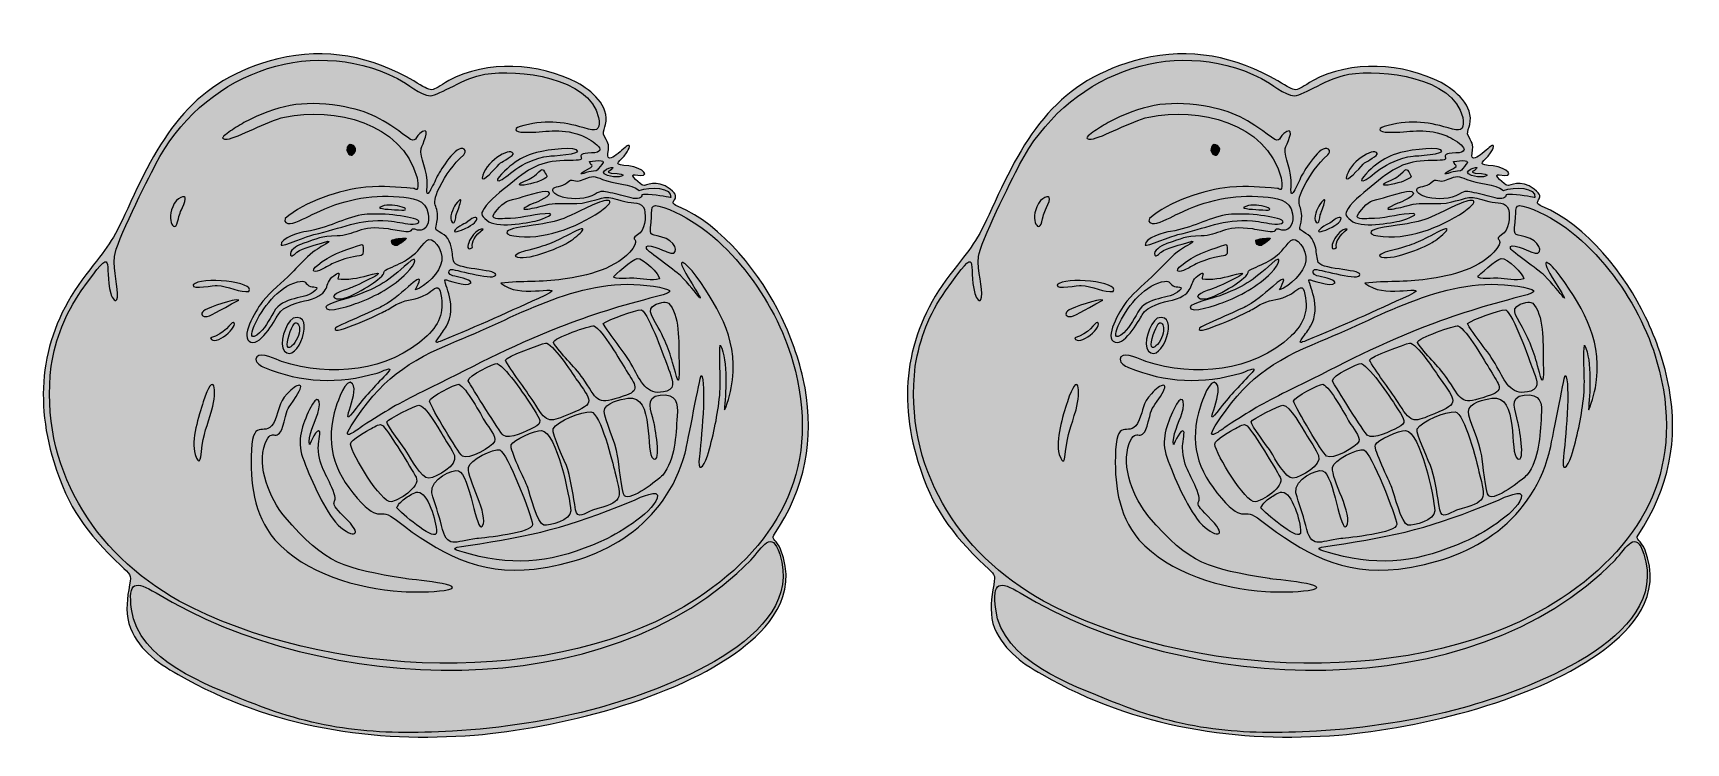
# Model space of a CAD drawing. Header units: millimetres. Extents: x 1632 to 1829, y -515 to -430.
import ezdxf

# ---------------------------------------------------------------- set-up
doc = ezdxf.new("R2010")
doc.units = ezdxf.units.MM
doc.header["$MEASUREMENT"] = 0
doc.layers.add('layer 1', color=7, linetype='Continuous')

msp = doc.modelspace()

# ---------------------------------------------------------------- hatches: boundary and pattern name
at = {"layer": 'layer 1', "true_color": 0x2b2a29}
h = msp.add_hatch(color=250, dxfattribs=at)
edge = h.paths.add_edge_path()
edge.add_spline(control_points=[(1706.8771, -450.9414), (1705.0408, -450.3204), (1705.562, -451.0359), (1705.3657, -452.6936), (1705.1171, -454.7932), (1705.3344, -453.8845), (1707.1566, -454.6564), (1708.5061, -455.2281), (1708.8007, -456.958), (1707.228, -456.2305), (1707.1009, -456.1719), (1704.4219, -454.9118), (1704.8207, -455.8405), (1704.9944, -456.2458), (1708.0823, -458.294), (1708.8555, -459.0635), (1710.8035, -461.001), (1712.5802, -463.859), (1709.7839, -459.2907), (1708.1132, -456.5628), (1709.4385, -457.3344), (1710.7352, -459.1244), (1713.6992, -463.2763), (1715.8797, -467.1477), (1714.926, -472.4499), (1714.7287, -473.5432), (1714.0843, -475.3639), (1714.1056, -475.0373), (1714.2121, -473.3969), (1714.6187, -469.2314), (1713.6054, -467.3436), (1713.4104, -469.5565), (1713.7716, -471.4262), (1713.4953, -473.7957), (1713.2291, -476.083), (1712.733, -478.3404), (1712.0899, -480.5502), (1711.5528, -482.0264), (1710.8566, -482.669), (1711.1172, -480.5926), (1711.3018, -479.3026), (1712.0325, -471.5252), (1711.3223, -470.9563), (1711.1885, -471.2066), (1709.735, -478.8641), (1709.4293, -480.2121), (1707.069, -488.7517), (1699.848, -492.9981), (1691.4588, -494.0458), (1684.8148, -494.8253), (1680.0978, -492.1519), (1675.0403, -488.2084), (1672.8178, -486.42), (1673.2759, -488.8705), (1670.3619, -485.5843), (1667.4635, -482.261), (1666.4798, -478.9407), (1667.8584, -474.6365), (1667.9961, -474.2064), (1669.0547, -470.9962), (1669.8001, -471.954), (1670.7226, -473.1407), (1667.7886, -478.0495), (1670.2298, -474.8593), (1671.4733, -473.2346), (1672.6655, -472.0757), (1674.0197, -470.6034), (1674.8491, -469.702), (1673.2165, -470.5322), (1672.7311, -470.6743), (1668.1551, -472.0151), (1663.7018, -471.8559), (1659.3009, -470.0047), (1658.8245, -469.7911), (1658.3401, -469.5708), (1658.2899, -469.0154), (1658.2899, -469.0154), (1658.3958, -468.7635), (1658.3958, -468.7635), (1658.9093, -468.1494), (1660.7317, -469.0664), (1661.3498, -469.3042), (1667.2498, -471.136), (1673.9744, -470.6008), (1678.6921, -466.2485), (1680.332, -464.6452), (1680.7765, -463.1604), (1680.2274, -460.9078), (1679.9994, -459.9726), (1679.2472, -460.9205), (1678.6498, -461.2597), (1677.1498, -462.1115), (1676.5389, -461.7584), (1675.1799, -462.4126), (1674.6651, -462.7002), (1674.178, -463.0183), (1673.6576, -463.3008), (1673.4205, -463.42), (1667.2759, -466.3895), (1667.745, -465.3389), (1667.8355, -465.1363), (1672.5205, -463.1439), (1673.2579, -462.7576), (1675.2012, -461.6705), (1675.4216, -461.1968), (1677.0151, -459.8994), (1678.5756, -458.6295), (1677.2825, -460.6244), (1677.3056, -460.7435), (1678.4892, -460.3685), (1680.2555, -458.6809), (1680.4393, -457.3005), (1680.6207, -455.9387), (1679.2548, -454.2424), (1678.6336, -454.8871), (1677.784, -455.7695), (1677.4269, -456.455), (1676.2353, -457.1869), (1675.5758, -457.5923), (1674.6518, -457.9735), (1673.9392, -458.3092), (1673.1735, -458.6763), (1673.9581, -458.5607), (1673.0081, -459.3834), (1672.1549, -460.1218), (1668.7068, -462.3659), (1667.6636, -461.7314), (1666.9713, -461.3095), (1669.3426, -460.6284), (1669.5636, -460.5382), (1670.1172, -460.3124), (1675.2143, -458.015), (1671.5786, -459.0556), (1670.5794, -459.3418), (1669.0651, -459.6326), (1668.0564, -459.4417), (1668.0631, -459.1239), (1668.5792, -458.3162), (1667.5648, -459.082), (1666.2712, -460.0583), (1667.4005, -461.1571), (1664.5448, -461.9832), (1663.4489, -462.2239), (1661.5058, -462.6671), (1660.936, -463.7195), (1660.5232, -464.4794), (1658.6414, -467.7972), (1657.47, -466.8738), (1656.4857, -466.0981), (1658.5084, -462.8561), (1659.1182, -462.1049), (1660.0836, -460.9151), (1661.4127, -459.8845), (1662.5131, -458.7792), (1663.2544, -458.0147), (1663.9502, -457.2738), (1664.7451, -456.5608), (1665.7163, -455.7225), (1666.0098, -455.7145), (1666.8928, -455.1075), (1667.2821, -454.84), (1666.5537, -455.0356), (1666.4759, -455.0659), (1665.6131, -455.3968), (1663.8109, -455.7357), (1663.1816, -456.2492), (1663.0476, -456.3584), (1662.3872, -457.0919), (1662.4024, -456.4243), (1662.4138, -455.9256), (1663.5077, -455.3361), (1663.8837, -455.2368), (1665.7113, -454.6677), (1665.9379, -454.3305), (1667.9604, -454.3309), (1669.9685, -454.3312), (1670.7184, -452.9802), (1674.0959, -453.5059), (1674.803, -453.6159), (1675.4437, -453.7422), (1676.165, -453.832), (1677.1366, -453.9372), (1676.4515, -453.2163), (1677.5588, -453.6593), (1678.7586, -453.7319), (1678.9703, -452.6625), (1678.8252, -451.6883), (1678.5681, -449.9643), (1676.8368, -449.7871), (1675.3567, -449.6664), (1671.778, -449.3742), (1668.4924, -450.0864), (1665.2856, -451.6498), (1664.564, -452.0015), (1663.1382, -452.7541), (1662.3806, -452.8686), (1662.0345, -452.8652), (1661.5217, -452.7343), (1661.7817, -452.2734), (1664.0642, -450.2004), (1668.3331, -448.8269), (1671.3778, -448.5383), (1673.6468, -448.3231), (1674.8863, -448.5139), (1677.0648, -448.6685), (1677.2435, -448.6809), (1677.8115, -449.4185), (1677.4887, -447.3991), (1675.6644, -440.7618), (1667.6392, -438.9758), (1661.7046, -440.1634), (1659.5873, -440.6596), (1656.1857, -442.6201), (1654.8667, -442.8061), (1653.8377, -442.8066), (1654.5062, -442.3819), (1655.0657, -441.9698), (1655.6152, -441.5652), (1656.2689, -441.1668), (1656.8672, -440.8293), (1660.8627, -438.7477), (1663.7532, -438.1428), (1668.2305, -438.839), (1671.946, -439.4531), (1673.417, -440.4292), (1676.3375, -442.5761), (1677.539, -443.451), (1677.0538, -442.473), (1678.1554, -441.896), (1679.1825, -441.3584), (1678.0967, -443.4894), (1677.9686, -443.9258), (1677.8041, -445.0651), (1678.7956, -446.4163), (1678.6857, -448.4735), (1678.4458, -450.692), (1679.6288, -447.6904), (1679.9573, -447.0915), (1680.2345, -446.62), (1682.1624, -443.3092), (1683.1153, -444.0067), (1683.3835, -444.2027), (1683.1902, -444.4908), (1683.0472, -444.6724), (1681.7612, -445.8683), (1680.9575, -446.943), (1680.1594, -448.5467), (1678.829, -451.2208), (1680.4306, -450.3959), (1679.7563, -453.1815), (1679.705, -453.3925), (1679.6754, -453.4258), (1679.7712, -453.6026), (1680.7883, -454.2963), (1681.2575, -454.3595), (1681.5972, -455.7876), (1681.7264, -456.3306), (1681.7204, -457.0446), (1681.9041, -457.502), (1682.5929, -458.4151), (1687.4182, -458.3154), (1686.8253, -459.0613), (1686.3612, -459.6456), (1681.7066, -458.1894), (1681.4646, -458.3339), (1681.1315, -458.5329), (1681.23, -458.9287), (1681.7473, -459.0814), (1682.2713, -459.2356), (1683.7988, -459.4112), (1683.9148, -459.9186), (1683.3245, -460.5355), (1681.0822, -459.4876), (1680.7857, -459.5548), (1680.6986, -459.9628), (1682.35, -462.7609), (1680.9869, -465.0916), (1680.7088, -465.5672), (1680.3556, -466.0365), (1680.0313, -466.4814), (1679.5001, -467.2023), (1679.7638, -467.0926), (1680.5015, -466.7965), (1684.6283, -465.139), (1688.6576, -463.259), (1692.715, -461.4407), (1694.7822, -460.4458), (1692.6046, -460.8724), (1691.6136, -460.8943), (1690.0655, -460.9277), (1688.7426, -460.95), (1687.4647, -459.9834), (1689.9402, -459.6583), (1692.2665, -459.8841), (1694.8592, -459.503), (1697.7017, -459.0846), (1701.3649, -458.255), (1703.1906, -455.8478), (1704.1417, -454.4704), (1702.6735, -454.8861), (1703.7438, -454.2187), (1704.6531, -453.6521), (1704.7993, -452.1373), (1704.5715, -451.157), (1704.241, -450.2137), (1703.2526, -450.5137), (1702.2246, -450.2347), (1699.5902, -449.4971), (1700.3954, -449.6304), (1697.8106, -450.2841), (1695.9895, -450.7447), (1694.5693, -450.1294), (1692.4724, -450.7396), (1691.43, -451.0429), (1688.6137, -451.6163), (1691.3891, -450.4468), (1691.6144, -450.3516), (1693.8605, -449.5208), (1693.0663, -449.0519), (1692.6626, -448.8133), (1689.9776, -449.7103), (1689.3737, -449.8662), (1687.8856, -450.1892), (1687.6727, -450.4279), (1686.7239, -451.6176), (1686.0753, -452.4312), (1687.3223, -452.272), (1687.9446, -452.2734), (1689.7782, -452.277), (1691.0641, -451.8206), (1692.7465, -451.6831), (1694.4848, -451.5409), (1692.3433, -452.3643), (1691.8534, -452.4881), (1690.5161, -452.8268), (1686.8775, -453.4515), (1685.7932, -452.4681), (1685.0412, -451.7858), (1684.9849, -451.734), (1685.7204, -450.7186), (1686.6005, -449.6179), (1687.9769, -448.697), (1689.078, -447.7327), (1691.5295, -445.7148), (1693.0305, -445.3137), (1696.0826, -445.3251), (1698.318, -445.3338), (1695.6325, -444.5412), (1698.2823, -444.4473), (1700.7383, -444.3607), (1697.9653, -442.6772), (1697.003, -442.3304), (1694.3301, -441.3662), (1692.8452, -442.0212), (1690.2959, -441.9832), (1689.0209, -441.9644), (1688.8304, -441.4663), (1690.2138, -441.1527), (1693.1631, -440.4845), (1695.0669, -440.7481), (1697.9022, -441.6106), (1699.0952, -441.9736), (1699.3195, -441.3565), (1699.112, -440.2217), (1697.9859, -435.3684), (1689.5895, -434.4443), (1685.5445, -435.067), (1683.1248, -435.4398), (1680.1915, -437.5702), (1679.078, -437.6326), (1677.8005, -437.5179), (1676.4081, -436.2192), (1675.1511, -435.5565), (1664.3028, -430.1511), (1651.7355, -435.3398), (1646.3315, -445.8192), (1645.3449, -447.732), (1641.6043, -455.1082), (1641.4361, -456.7901), (1641.2626, -458.5278), (1641.9507, -460.5412), (1641.7835, -461.6417), (1641.6432, -462.5628), (1641.1398, -461.7119), (1640.9971, -461.198), (1640.1144, -458.0142), (1641.8441, -454.7112), (1637.4881, -460.8965), (1635.5469, -463.6521), (1634.438, -466.5142), (1633.898, -469.8504), (1632.479, -481.8532), (1638.8622, -492.0797), (1649.1634, -497.8627), (1666.2589, -507.0497), (1694.2341, -508.4958), (1710.8413, -497.5615), (1721.0481, -490.761), (1725.7072, -481.5078), (1722.2578, -469.3239), (1720.2035, -462.0667), (1714.19, -453.5322), (1706.8771, -450.9414)], knot_values=[0, 0, 0, 0, 0.00746269, 0.00746269, 0.00746269, 0.01492537, 0.01492537, 0.01492537, 0.02238806, 0.02238806, 0.02238806, 0.02985075, 0.02985075, 0.02985075, 0.03731343, 0.03731343, 0.03731343, 0.04477612, 0.04477612, 0.04477612, 0.05223881, 0.05223881, 0.05223881, 0.05970149, 0.05970149, 0.05970149, 0.06716418, 0.06716418, 0.06716418, 0.07462687, 0.07462687, 0.07462687, 0.08208955, 0.08208955, 0.08208955, 0.08955224, 0.08955224, 0.08955224, 0.09701493, 0.09701493, 0.09701493, 0.10447761, 0.10447761, 0.10447761, 0.1119403, 0.1119403, 0.1119403, 0.11940299, 0.11940299, 0.11940299, 0.12686567, 0.12686567, 0.12686567, 0.13432836, 0.13432836, 0.13432836, 0.14179104, 0.14179104, 0.14179104, 0.14925373, 0.14925373, 0.14925373, 0.15671642, 0.15671642, 0.15671642, 0.1641791, 0.1641791, 0.1641791, 0.17164179, 0.17164179, 0.17164179, 0.17910448, 0.17910448, 0.17910448, 0.18656716, 0.18656716, 0.18656716, 0.19402985, 0.19402985, 0.19402985, 0.20149254, 0.20149254, 0.20149254, 0.20895522, 0.20895522, 0.20895522, 0.21641791, 0.21641791, 0.21641791, 0.2238806, 0.2238806, 0.2238806, 0.23134328, 0.23134328, 0.23134328, 0.23880597, 0.23880597, 0.23880597, 0.24626866, 0.24626866, 0.24626866, 0.25373134, 0.25373134, 0.25373134, 0.26119403, 0.26119403, 0.26119403, 0.26865672, 0.26865672, 0.26865672, 0.2761194, 0.2761194, 0.2761194, 0.28358209, 0.28358209, 0.28358209, 0.29104478, 0.29104478, 0.29104478, 0.29850746, 0.29850746, 0.29850746, 0.30597015, 0.30597015, 0.30597015, 0.31343284, 0.31343284, 0.31343284, 0.32089552, 0.32089552, 0.32089552, 0.32835821, 0.32835821, 0.32835821, 0.3358209, 0.3358209, 0.3358209, 0.34328358, 0.34328358, 0.34328358, 0.35074627, 0.35074627, 0.35074627, 0.35820896, 0.35820896, 0.35820896, 0.36567164, 0.36567164, 0.36567164, 0.37313433, 0.37313433, 0.37313433, 0.38059701, 0.38059701, 0.38059701, 0.3880597, 0.3880597, 0.3880597, 0.39552239, 0.39552239, 0.39552239, 0.40298507, 0.40298507, 0.40298507, 0.41044776, 0.41044776, 0.41044776, 0.41791045, 0.41791045, 0.41791045, 0.42537313, 0.42537313, 0.42537313, 0.43283582, 0.43283582, 0.43283582, 0.44029851, 0.44029851, 0.44029851, 0.44776119, 0.44776119, 0.44776119, 0.45522388, 0.45522388, 0.45522388, 0.46268657, 0.46268657, 0.46268657, 0.47014925, 0.47014925, 0.47014925, 0.47761194, 0.47761194, 0.47761194, 0.48507463, 0.48507463, 0.48507463, 0.49253731, 0.49253731, 0.49253731, 0.5, 0.5, 0.5, 0.50746269, 0.50746269, 0.50746269, 0.51492537, 0.51492537, 0.51492537, 0.52238806, 0.52238806, 0.52238806, 0.52985075, 0.52985075, 0.52985075, 0.53731343, 0.53731343, 0.53731343, 0.54477612, 0.54477612, 0.54477612, 0.55223881, 0.55223881, 0.55223881, 0.55970149, 0.55970149, 0.55970149, 0.56716418, 0.56716418, 0.56716418, 0.57462687, 0.57462687, 0.57462687, 0.58208955, 0.58208955, 0.58208955, 0.58955224, 0.58955224, 0.58955224, 0.59701493, 0.59701493, 0.59701493, 0.60447761, 0.60447761, 0.60447761, 0.6119403, 0.6119403, 0.6119403, 0.61940299, 0.61940299, 0.61940299, 0.62686567, 0.62686567, 0.62686567, 0.63432836, 0.63432836, 0.63432836, 0.64179104, 0.64179104, 0.64179104, 0.64925373, 0.64925373, 0.64925373, 0.65671642, 0.65671642, 0.65671642, 0.6641791, 0.6641791, 0.6641791, 0.67164179, 0.67164179, 0.67164179, 0.67910448, 0.67910448, 0.67910448, 0.68656716, 0.68656716, 0.68656716, 0.69402985, 0.69402985, 0.69402985, 0.70149254, 0.70149254, 0.70149254, 0.70895522, 0.70895522, 0.70895522, 0.71641791, 0.71641791, 0.71641791, 0.7238806, 0.7238806, 0.7238806, 0.73134328, 0.73134328, 0.73134328, 0.73880597, 0.73880597, 0.73880597, 0.74626866, 0.74626866, 0.74626866, 0.75373134, 0.75373134, 0.75373134, 0.76119403, 0.76119403, 0.76119403, 0.76865672, 0.76865672, 0.76865672, 0.7761194, 0.7761194, 0.7761194, 0.78358209, 0.78358209, 0.78358209, 0.79104478, 0.79104478, 0.79104478, 0.79850746, 0.79850746, 0.79850746, 0.80597015, 0.80597015, 0.80597015, 0.81343284, 0.81343284, 0.81343284, 0.82089552, 0.82089552, 0.82089552, 0.82835821, 0.82835821, 0.82835821, 0.8358209, 0.8358209, 0.8358209, 0.84328358, 0.84328358, 0.84328358, 0.85074627, 0.85074627, 0.85074627, 0.85820896, 0.85820896, 0.85820896, 0.86567164, 0.86567164, 0.86567164, 0.87313433, 0.87313433, 0.87313433, 0.88059701, 0.88059701, 0.88059701, 0.8880597, 0.8880597, 0.8880597, 0.89552239, 0.89552239, 0.89552239, 0.90298507, 0.90298507, 0.90298507, 0.91044776, 0.91044776, 0.91044776, 0.91791045, 0.91791045, 0.91791045, 0.92537313, 0.92537313, 0.92537313, 0.93283582, 0.93283582, 0.93283582, 0.94029851, 0.94029851, 0.94029851, 0.94776119, 0.94776119, 0.94776119, 0.95522388, 0.95522388, 0.95522388, 0.96268657, 0.96268657, 0.96268657, 0.97014925, 0.97014925, 0.97014925, 0.97761194, 0.97761194, 0.97761194, 0.98507463, 0.98507463, 0.98507463, 0.99253731, 0.99253731, 0.99253731, 1, 1, 1, 1], degree=3, periodic=1)
at = {"layer": 'layer 1', "true_color": 0xfefefe}
h = msp.add_hatch(color=7, dxfattribs=at)
edge = h.paths.add_edge_path()
edge.add_spline(control_points=[(1809.8224, -450.9414), (1807.9861, -450.3204), (1808.5073, -451.0359), (1808.311, -452.6936), (1808.0624, -454.7932), (1808.2797, -453.8845), (1810.1019, -454.6564), (1811.4514, -455.2281), (1811.746, -456.958), (1810.1733, -456.2305), (1810.0462, -456.1719), (1807.3672, -454.9118), (1807.766, -455.8405), (1807.9397, -456.2458), (1811.0276, -458.294), (1811.8008, -459.0635), (1813.7488, -461.001), (1815.5255, -463.859), (1812.7292, -459.2907), (1811.0585, -456.5628), (1812.3838, -457.3344), (1813.6805, -459.1244), (1816.6445, -463.2763), (1818.825, -467.1477), (1817.8713, -472.4499), (1817.674, -473.5432), (1817.0296, -475.3639), (1817.0509, -475.0373), (1817.1574, -473.3969), (1817.564, -469.2314), (1816.5507, -467.3436), (1816.3557, -469.5565), (1816.7169, -471.4262), (1816.4406, -473.7957), (1816.1744, -476.083), (1815.6783, -478.3404), (1815.0352, -480.5502), (1814.4981, -482.0264), (1813.8019, -482.669), (1814.0625, -480.5926), (1814.2471, -479.3026), (1814.9778, -471.5252), (1814.2676, -470.9563), (1814.1338, -471.2066), (1812.6803, -478.8641), (1812.3746, -480.2121), (1810.0143, -488.7517), (1802.7933, -492.9981), (1794.4041, -494.0458), (1787.7601, -494.8253), (1783.0431, -492.1519), (1777.9856, -488.2084), (1775.7631, -486.42), (1776.2212, -488.8705), (1773.3072, -485.5843), (1770.4088, -482.261), (1769.4251, -478.9407), (1770.8037, -474.6365), (1770.9414, -474.2064), (1772, -470.9962), (1772.7454, -471.954), (1773.6679, -473.1407), (1770.7339, -478.0495), (1773.1751, -474.8593), (1774.4186, -473.2346), (1775.6108, -472.0757), (1776.965, -470.6034), (1777.7944, -469.702), (1776.1618, -470.5322), (1775.6764, -470.6743), (1771.1004, -472.0151), (1766.6471, -471.8559), (1762.2462, -470.0047), (1761.7698, -469.7911), (1761.2854, -469.5708), (1761.2352, -469.0154), (1761.2352, -469.0154), (1761.3411, -468.7635), (1761.3411, -468.7635), (1761.8546, -468.1494), (1763.677, -469.0664), (1764.2951, -469.3042), (1770.1951, -471.136), (1776.9197, -470.6008), (1781.6374, -466.2485), (1783.2773, -464.6452), (1783.7218, -463.1604), (1783.1727, -460.9078), (1782.9447, -459.9726), (1782.1925, -460.9205), (1781.5951, -461.2597), (1780.0951, -462.1115), (1779.4842, -461.7584), (1778.1252, -462.4126), (1777.6104, -462.7002), (1777.1233, -463.0183), (1776.6029, -463.3008), (1776.3658, -463.42), (1770.2212, -466.3895), (1770.6903, -465.3389), (1770.7808, -465.1363), (1775.4658, -463.1439), (1776.2032, -462.7576), (1778.1465, -461.6705), (1778.3669, -461.1968), (1779.9604, -459.8994), (1781.5209, -458.6295), (1780.2278, -460.6244), (1780.2509, -460.7435), (1781.4345, -460.3685), (1783.2008, -458.6809), (1783.3846, -457.3005), (1783.566, -455.9387), (1782.2001, -454.2424), (1781.5789, -454.8871), (1780.7293, -455.7695), (1780.3722, -456.455), (1779.1806, -457.1869), (1778.5211, -457.5923), (1777.5971, -457.9735), (1776.8845, -458.3092), (1776.1188, -458.6763), (1776.9034, -458.5607), (1775.9534, -459.3834), (1775.1002, -460.1218), (1771.6521, -462.3659), (1770.6089, -461.7314), (1769.9166, -461.3095), (1772.2879, -460.6284), (1772.5089, -460.5382), (1773.0625, -460.3124), (1778.1596, -458.015), (1774.5239, -459.0556), (1773.5247, -459.3418), (1772.0104, -459.6326), (1771.0017, -459.4417), (1771.0084, -459.1239), (1771.5245, -458.3162), (1770.5101, -459.082), (1769.2165, -460.0583), (1770.3458, -461.1571), (1767.4901, -461.9832), (1766.3942, -462.2239), (1764.4511, -462.6671), (1763.8813, -463.7195), (1763.4685, -464.4794), (1761.5867, -467.7972), (1760.4153, -466.8738), (1759.431, -466.0981), (1761.4537, -462.8561), (1762.0635, -462.1049), (1763.0289, -460.9151), (1764.358, -459.8845), (1765.4584, -458.7792), (1766.1997, -458.0147), (1766.8955, -457.2738), (1767.6904, -456.5608), (1768.6616, -455.7225), (1768.9551, -455.7145), (1769.8381, -455.1075), (1770.2274, -454.84), (1769.499, -455.0356), (1769.4212, -455.0659), (1768.5584, -455.3968), (1766.7562, -455.7357), (1766.1269, -456.2492), (1765.9929, -456.3584), (1765.3325, -457.0919), (1765.3477, -456.4243), (1765.3591, -455.9256), (1766.453, -455.3361), (1766.829, -455.2368), (1768.6566, -454.6677), (1768.8832, -454.3305), (1770.9057, -454.3309), (1772.9138, -454.3312), (1773.6637, -452.9802), (1777.0412, -453.5059), (1777.7483, -453.6159), (1778.389, -453.7422), (1779.1103, -453.832), (1780.0819, -453.9372), (1779.3968, -453.2163), (1780.5041, -453.6593), (1781.7039, -453.7319), (1781.9156, -452.6625), (1781.7705, -451.6883), (1781.5134, -449.9643), (1779.7821, -449.7871), (1778.302, -449.6664), (1774.7233, -449.3742), (1771.4377, -450.0864), (1768.2309, -451.6498), (1767.5093, -452.0015), (1766.0835, -452.7541), (1765.3259, -452.8686), (1764.9798, -452.8652), (1764.467, -452.7343), (1764.727, -452.2734), (1767.0095, -450.2004), (1771.2784, -448.8269), (1774.3231, -448.5383), (1776.5921, -448.3231), (1777.8316, -448.5139), (1780.0101, -448.6685), (1780.1888, -448.6809), (1780.7568, -449.4185), (1780.434, -447.3991), (1778.6097, -440.7618), (1770.5845, -438.9758), (1764.6499, -440.1634), (1762.5326, -440.6596), (1759.131, -442.6201), (1757.812, -442.8061), (1756.783, -442.8066), (1757.4515, -442.3819), (1758.011, -441.9698), (1758.5605, -441.5652), (1759.2142, -441.1668), (1759.8125, -440.8293), (1763.808, -438.7477), (1766.6985, -438.1428), (1771.1758, -438.839), (1774.8913, -439.4531), (1776.3623, -440.4292), (1779.2828, -442.5761), (1780.4843, -443.451), (1779.9991, -442.473), (1781.1007, -441.896), (1782.1278, -441.3584), (1781.042, -443.4894), (1780.9139, -443.9258), (1780.7494, -445.0651), (1781.7409, -446.4163), (1781.631, -448.4735), (1781.3911, -450.692), (1782.5741, -447.6904), (1782.9026, -447.0915), (1783.1798, -446.62), (1785.1077, -443.3092), (1786.0606, -444.0067), (1786.3288, -444.2027), (1786.1355, -444.4908), (1785.9925, -444.6724), (1784.7065, -445.8683), (1783.9028, -446.943), (1783.1047, -448.5467), (1781.7743, -451.2208), (1783.3759, -450.3959), (1782.7016, -453.1815), (1782.6503, -453.3925), (1782.6207, -453.4258), (1782.7165, -453.6026), (1783.7336, -454.2963), (1784.2028, -454.3595), (1784.5425, -455.7876), (1784.6717, -456.3306), (1784.6657, -457.0446), (1784.8494, -457.502), (1785.5382, -458.4151), (1790.3635, -458.3154), (1789.7706, -459.0613), (1789.3065, -459.6456), (1784.6519, -458.1894), (1784.4099, -458.3339), (1784.0768, -458.5329), (1784.1753, -458.9287), (1784.6926, -459.0814), (1785.2166, -459.2356), (1786.7441, -459.4112), (1786.8601, -459.9186), (1786.2698, -460.5355), (1784.0275, -459.4876), (1783.731, -459.5548), (1783.6439, -459.9628), (1785.2953, -462.7609), (1783.9322, -465.0916), (1783.6541, -465.5672), (1783.3009, -466.0365), (1782.9766, -466.4814), (1782.4454, -467.2023), (1782.7091, -467.0926), (1783.4468, -466.7965), (1787.5736, -465.139), (1791.6029, -463.259), (1795.6603, -461.4407), (1797.7275, -460.4458), (1795.5499, -460.8724), (1794.5589, -460.8943), (1793.0108, -460.9277), (1791.6879, -460.95), (1790.41, -459.9834), (1792.8855, -459.6583), (1795.2118, -459.8841), (1797.8045, -459.503), (1800.647, -459.0846), (1804.3102, -458.255), (1806.1359, -455.8478), (1807.087, -454.4704), (1805.6188, -454.8861), (1806.6891, -454.2187), (1807.5984, -453.6521), (1807.7446, -452.1373), (1807.5168, -451.157), (1807.1863, -450.2137), (1806.1979, -450.5137), (1805.1699, -450.2347), (1802.5355, -449.4971), (1803.3407, -449.6304), (1800.7559, -450.2841), (1798.9348, -450.7447), (1797.5146, -450.1294), (1795.4177, -450.7396), (1794.3753, -451.0429), (1791.559, -451.6163), (1794.3344, -450.4468), (1794.5597, -450.3516), (1796.8058, -449.5208), (1796.0116, -449.0519), (1795.6079, -448.8133), (1792.9229, -449.7103), (1792.319, -449.8662), (1790.8309, -450.1892), (1790.618, -450.4279), (1789.6692, -451.6176), (1789.0206, -452.4312), (1790.2676, -452.272), (1790.8899, -452.2734), (1792.7235, -452.277), (1794.0094, -451.8206), (1795.6918, -451.6831), (1797.4301, -451.5409), (1795.2886, -452.3643), (1794.7987, -452.4881), (1793.4614, -452.8268), (1789.8228, -453.4515), (1788.7385, -452.4681), (1787.9865, -451.7858), (1787.9302, -451.734), (1788.6657, -450.7186), (1789.5458, -449.6179), (1790.9222, -448.697), (1792.0233, -447.7327), (1794.4748, -445.7148), (1795.9758, -445.3137), (1799.0279, -445.3251), (1801.2633, -445.3338), (1798.5778, -444.5412), (1801.2276, -444.4473), (1803.6836, -444.3607), (1800.9106, -442.6772), (1799.9483, -442.3304), (1797.2754, -441.3662), (1795.7905, -442.0212), (1793.2412, -441.9832), (1791.9662, -441.9644), (1791.7757, -441.4663), (1793.1591, -441.1527), (1796.1084, -440.4845), (1798.0122, -440.7481), (1800.8475, -441.6106), (1802.0405, -441.9736), (1802.2648, -441.3565), (1802.0573, -440.2217), (1800.9312, -435.3684), (1792.5348, -434.4443), (1788.4898, -435.067), (1786.0701, -435.4398), (1783.1368, -437.5702), (1782.0233, -437.6326), (1780.7458, -437.5179), (1779.3534, -436.2192), (1778.0964, -435.5565), (1767.2481, -430.1511), (1754.6808, -435.3398), (1749.2768, -445.8192), (1748.2902, -447.732), (1744.5496, -455.1082), (1744.3814, -456.7901), (1744.2079, -458.5278), (1744.896, -460.5412), (1744.7288, -461.6417), (1744.5885, -462.5628), (1744.0851, -461.7119), (1743.9424, -461.198), (1743.0597, -458.0142), (1744.7894, -454.7112), (1740.4334, -460.8965), (1738.4922, -463.6521), (1737.3833, -466.5142), (1736.8433, -469.8504), (1735.4243, -481.8532), (1741.8075, -492.0797), (1752.1087, -497.8627), (1769.2042, -507.0497), (1797.1794, -508.4958), (1813.7866, -497.5615), (1823.9934, -490.761), (1828.6525, -481.5078), (1825.2031, -469.3239), (1823.1488, -462.0667), (1817.1353, -453.5322), (1809.8224, -450.9414)], knot_values=[0, 0, 0, 0, 0.00746269, 0.00746269, 0.00746269, 0.01492537, 0.01492537, 0.01492537, 0.02238806, 0.02238806, 0.02238806, 0.02985075, 0.02985075, 0.02985075, 0.03731343, 0.03731343, 0.03731343, 0.04477612, 0.04477612, 0.04477612, 0.05223881, 0.05223881, 0.05223881, 0.05970149, 0.05970149, 0.05970149, 0.06716418, 0.06716418, 0.06716418, 0.07462687, 0.07462687, 0.07462687, 0.08208955, 0.08208955, 0.08208955, 0.08955224, 0.08955224, 0.08955224, 0.09701493, 0.09701493, 0.09701493, 0.10447761, 0.10447761, 0.10447761, 0.1119403, 0.1119403, 0.1119403, 0.11940299, 0.11940299, 0.11940299, 0.12686567, 0.12686567, 0.12686567, 0.13432836, 0.13432836, 0.13432836, 0.14179104, 0.14179104, 0.14179104, 0.14925373, 0.14925373, 0.14925373, 0.15671642, 0.15671642, 0.15671642, 0.1641791, 0.1641791, 0.1641791, 0.17164179, 0.17164179, 0.17164179, 0.17910448, 0.17910448, 0.17910448, 0.18656716, 0.18656716, 0.18656716, 0.19402985, 0.19402985, 0.19402985, 0.20149254, 0.20149254, 0.20149254, 0.20895522, 0.20895522, 0.20895522, 0.21641791, 0.21641791, 0.21641791, 0.2238806, 0.2238806, 0.2238806, 0.23134328, 0.23134328, 0.23134328, 0.23880597, 0.23880597, 0.23880597, 0.24626866, 0.24626866, 0.24626866, 0.25373134, 0.25373134, 0.25373134, 0.26119403, 0.26119403, 0.26119403, 0.26865672, 0.26865672, 0.26865672, 0.2761194, 0.2761194, 0.2761194, 0.28358209, 0.28358209, 0.28358209, 0.29104478, 0.29104478, 0.29104478, 0.29850746, 0.29850746, 0.29850746, 0.30597015, 0.30597015, 0.30597015, 0.31343284, 0.31343284, 0.31343284, 0.32089552, 0.32089552, 0.32089552, 0.32835821, 0.32835821, 0.32835821, 0.3358209, 0.3358209, 0.3358209, 0.34328358, 0.34328358, 0.34328358, 0.35074627, 0.35074627, 0.35074627, 0.35820896, 0.35820896, 0.35820896, 0.36567164, 0.36567164, 0.36567164, 0.37313433, 0.37313433, 0.37313433, 0.38059701, 0.38059701, 0.38059701, 0.3880597, 0.3880597, 0.3880597, 0.39552239, 0.39552239, 0.39552239, 0.40298507, 0.40298507, 0.40298507, 0.41044776, 0.41044776, 0.41044776, 0.41791045, 0.41791045, 0.41791045, 0.42537313, 0.42537313, 0.42537313, 0.43283582, 0.43283582, 0.43283582, 0.44029851, 0.44029851, 0.44029851, 0.44776119, 0.44776119, 0.44776119, 0.45522388, 0.45522388, 0.45522388, 0.46268657, 0.46268657, 0.46268657, 0.47014925, 0.47014925, 0.47014925, 0.47761194, 0.47761194, 0.47761194, 0.48507463, 0.48507463, 0.48507463, 0.49253731, 0.49253731, 0.49253731, 0.5, 0.5, 0.5, 0.50746269, 0.50746269, 0.50746269, 0.51492537, 0.51492537, 0.51492537, 0.52238806, 0.52238806, 0.52238806, 0.52985075, 0.52985075, 0.52985075, 0.53731343, 0.53731343, 0.53731343, 0.54477612, 0.54477612, 0.54477612, 0.55223881, 0.55223881, 0.55223881, 0.55970149, 0.55970149, 0.55970149, 0.56716418, 0.56716418, 0.56716418, 0.57462687, 0.57462687, 0.57462687, 0.58208955, 0.58208955, 0.58208955, 0.58955224, 0.58955224, 0.58955224, 0.59701493, 0.59701493, 0.59701493, 0.60447761, 0.60447761, 0.60447761, 0.6119403, 0.6119403, 0.6119403, 0.61940299, 0.61940299, 0.61940299, 0.62686567, 0.62686567, 0.62686567, 0.63432836, 0.63432836, 0.63432836, 0.64179104, 0.64179104, 0.64179104, 0.64925373, 0.64925373, 0.64925373, 0.65671642, 0.65671642, 0.65671642, 0.6641791, 0.6641791, 0.6641791, 0.67164179, 0.67164179, 0.67164179, 0.67910448, 0.67910448, 0.67910448, 0.68656716, 0.68656716, 0.68656716, 0.69402985, 0.69402985, 0.69402985, 0.70149254, 0.70149254, 0.70149254, 0.70895522, 0.70895522, 0.70895522, 0.71641791, 0.71641791, 0.71641791, 0.7238806, 0.7238806, 0.7238806, 0.73134328, 0.73134328, 0.73134328, 0.73880597, 0.73880597, 0.73880597, 0.74626866, 0.74626866, 0.74626866, 0.75373134, 0.75373134, 0.75373134, 0.76119403, 0.76119403, 0.76119403, 0.76865672, 0.76865672, 0.76865672, 0.7761194, 0.7761194, 0.7761194, 0.78358209, 0.78358209, 0.78358209, 0.79104478, 0.79104478, 0.79104478, 0.79850746, 0.79850746, 0.79850746, 0.80597015, 0.80597015, 0.80597015, 0.81343284, 0.81343284, 0.81343284, 0.82089552, 0.82089552, 0.82089552, 0.82835821, 0.82835821, 0.82835821, 0.8358209, 0.8358209, 0.8358209, 0.84328358, 0.84328358, 0.84328358, 0.85074627, 0.85074627, 0.85074627, 0.85820896, 0.85820896, 0.85820896, 0.86567164, 0.86567164, 0.86567164, 0.87313433, 0.87313433, 0.87313433, 0.88059701, 0.88059701, 0.88059701, 0.8880597, 0.8880597, 0.8880597, 0.89552239, 0.89552239, 0.89552239, 0.90298507, 0.90298507, 0.90298507, 0.91044776, 0.91044776, 0.91044776, 0.91791045, 0.91791045, 0.91791045, 0.92537313, 0.92537313, 0.92537313, 0.93283582, 0.93283582, 0.93283582, 0.94029851, 0.94029851, 0.94029851, 0.94776119, 0.94776119, 0.94776119, 0.95522388, 0.95522388, 0.95522388, 0.96268657, 0.96268657, 0.96268657, 0.97014925, 0.97014925, 0.97014925, 0.97761194, 0.97761194, 0.97761194, 0.98507463, 0.98507463, 0.98507463, 0.99253731, 0.99253731, 0.99253731, 1, 1, 1, 1], degree=3, periodic=1)
at = {"layer": 'layer 1', "true_color": 0x2b2a29}
h = msp.add_hatch(color=250, dxfattribs=at)
edge = h.paths.add_edge_path()
edge.add_spline(control_points=[(1720.0015, -489.9968), (1719.637, -490.5369), (1720.3515, -490.5872), (1720.7904, -491.6783), (1723.0405, -497.2712), (1719.0827, -501.2642), (1716.0467, -503.581), (1708.225, -509.5505), (1694.0572, -513.0462), (1684.3442, -513.8207), (1672.4757, -514.7673), (1660.1994, -513.0345), (1649.034, -506.6184), (1646.3466, -505.0743), (1644.1833, -503.5456), (1643.1397, -500.5172), (1642.7696, -498.9804), (1642.9528, -497.4603), (1643.2366, -495.9296), (1643.5022, -494.5968), (1643.3144, -494.7386), (1642.1792, -493.6282), (1638.0662, -489.6), (1635.9588, -486.866), (1634.2143, -481.2295), (1631.7418, -473.2433), (1632.8926, -465.634), (1638.0176, -458.978), (1640.6446, -455.5655), (1641.1637, -455.165), (1643.0245, -451.0489), (1647.0381, -442.171), (1650.8336, -435.74), (1660.9057, -433.2273), (1666.6197, -431.8552), (1672.0495, -432.9252), (1677.086, -435.8479), (1679.5311, -437.3257), (1678.9436, -437.1919), (1681.2841, -435.8065), (1685.7716, -433.3468), (1692.0676, -433.738), (1696.5324, -436.0474), (1698.2584, -436.9731), (1700.4521, -438.866), (1699.9563, -441.0404), (1699.8585, -441.4689), (1699.6504, -441.7925), (1699.6968, -442.212), (1700.1986, -443.3046), (1700.4367, -443.1745), (1700.22, -444.5164), (1699.9539, -446.1645), (1702.3673, -443.589), (1702.5984, -443.5407), (1703.1736, -443.421), (1702.2915, -444.6713), (1702.1572, -444.817), (1701.3214, -445.7245), (1700.8496, -445.8234), (1702.7327, -445.9984), (1704.3973, -446.1527), (1705.5929, -447.49), (1703.4648, -447.0534), (1702.4715, -446.8501), (1704.2916, -448.2734), (1704.3662, -448.3004), (1704.8259, -448.4681), (1705.9184, -447.4375), (1707.6447, -448.753), (1709.3301, -450.0371), (1707.0231, -450.1836), (1708.5804, -450.8205), (1713.8813, -452.9897), (1718.4818, -458.9804), (1720.9079, -464.013), (1722.2194, -466.7336), (1723.1459, -469.493), (1723.7117, -472.4591), (1724.7765, -478.5137), (1723.8109, -484.3565), (1720.0015, -489.9968)], knot_values=[0, 0, 0, 0, 0.03703704, 0.03703704, 0.03703704, 0.07407407, 0.07407407, 0.07407407, 0.11111111, 0.11111111, 0.11111111, 0.14814815, 0.14814815, 0.14814815, 0.18518519, 0.18518519, 0.18518519, 0.22222222, 0.22222222, 0.22222222, 0.25925926, 0.25925926, 0.25925926, 0.2962963, 0.2962963, 0.2962963, 0.33333333, 0.33333333, 0.33333333, 0.37037037, 0.37037037, 0.37037037, 0.40740741, 0.40740741, 0.40740741, 0.44444444, 0.44444444, 0.44444444, 0.48148148, 0.48148148, 0.48148148, 0.51851852, 0.51851852, 0.51851852, 0.55555556, 0.55555556, 0.55555556, 0.59259259, 0.59259259, 0.59259259, 0.62962963, 0.62962963, 0.62962963, 0.66666667, 0.66666667, 0.66666667, 0.7037037, 0.7037037, 0.7037037, 0.74074074, 0.74074074, 0.74074074, 0.77777778, 0.77777778, 0.77777778, 0.81481481, 0.81481481, 0.81481481, 0.85185185, 0.85185185, 0.85185185, 0.88888889, 0.88888889, 0.88888889, 0.92592593, 0.92592593, 0.92592593, 0.96296296, 0.96296296, 0.96296296, 1, 1, 1, 1], degree=3, periodic=1)
h = msp.add_hatch(color=250, dxfattribs=at)
edge = h.paths.add_edge_path()
edge.add_spline(control_points=[(1822.9468, -489.9968), (1822.5823, -490.5369), (1823.2968, -490.5872), (1823.7357, -491.6783), (1825.9858, -497.2712), (1822.028, -501.2642), (1818.992, -503.581), (1811.1703, -509.5505), (1797.0025, -513.0462), (1787.2895, -513.8207), (1775.421, -514.7673), (1763.1447, -513.0345), (1751.9793, -506.6184), (1749.2919, -505.0743), (1747.1286, -503.5456), (1746.085, -500.5172), (1745.7149, -498.9804), (1745.8981, -497.4603), (1746.1819, -495.9296), (1746.4475, -494.5968), (1746.2597, -494.7386), (1745.1245, -493.6282), (1741.0115, -489.6), (1738.9041, -486.866), (1737.1596, -481.2295), (1734.6871, -473.2433), (1735.8379, -465.634), (1740.9629, -458.978), (1743.5899, -455.5655), (1744.109, -455.165), (1745.9698, -451.0489), (1749.9834, -442.171), (1753.7789, -435.74), (1763.851, -433.2273), (1769.565, -431.8552), (1774.9948, -432.9252), (1780.0313, -435.8479), (1782.4764, -437.3257), (1781.8889, -437.1919), (1784.2294, -435.8065), (1788.7169, -433.3468), (1795.0129, -433.738), (1799.4777, -436.0474), (1801.2037, -436.9731), (1803.3974, -438.866), (1802.9016, -441.0404), (1802.8038, -441.4689), (1802.5957, -441.7925), (1802.6421, -442.212), (1803.1439, -443.3046), (1803.382, -443.1745), (1803.1653, -444.5164), (1802.8992, -446.1645), (1805.3126, -443.589), (1805.5437, -443.5407), (1806.1189, -443.421), (1805.2368, -444.6713), (1805.1025, -444.817), (1804.2667, -445.7245), (1803.7949, -445.8234), (1805.678, -445.9984), (1807.3426, -446.1527), (1808.5382, -447.49), (1806.4101, -447.0534), (1805.4168, -446.8501), (1807.2369, -448.2734), (1807.3115, -448.3004), (1807.7712, -448.4681), (1808.8637, -447.4375), (1810.59, -448.753), (1812.2754, -450.0371), (1809.9684, -450.1836), (1811.5257, -450.8205), (1816.8266, -452.9897), (1821.4271, -458.9804), (1823.8532, -464.013), (1825.1647, -466.7336), (1826.0912, -469.493), (1826.657, -472.4591), (1827.7218, -478.5137), (1826.7562, -484.3565), (1822.9468, -489.9968)], knot_values=[0, 0, 0, 0, 0.03703704, 0.03703704, 0.03703704, 0.07407407, 0.07407407, 0.07407407, 0.11111111, 0.11111111, 0.11111111, 0.14814815, 0.14814815, 0.14814815, 0.18518519, 0.18518519, 0.18518519, 0.22222222, 0.22222222, 0.22222222, 0.25925926, 0.25925926, 0.25925926, 0.2962963, 0.2962963, 0.2962963, 0.33333333, 0.33333333, 0.33333333, 0.37037037, 0.37037037, 0.37037037, 0.40740741, 0.40740741, 0.40740741, 0.44444444, 0.44444444, 0.44444444, 0.48148148, 0.48148148, 0.48148148, 0.51851852, 0.51851852, 0.51851852, 0.55555556, 0.55555556, 0.55555556, 0.59259259, 0.59259259, 0.59259259, 0.62962963, 0.62962963, 0.62962963, 0.66666667, 0.66666667, 0.66666667, 0.7037037, 0.7037037, 0.7037037, 0.74074074, 0.74074074, 0.74074074, 0.77777778, 0.77777778, 0.77777778, 0.81481481, 0.81481481, 0.81481481, 0.85185185, 0.85185185, 0.85185185, 0.88888889, 0.88888889, 0.88888889, 0.92592593, 0.92592593, 0.92592593, 0.96296296, 0.96296296, 0.96296296, 1, 1, 1, 1], degree=3, periodic=1)
h = msp.add_hatch(color=250, dxfattribs=at)
edge = h.paths.add_edge_path()
edge.add_spline(control_points=[(1669.1228, -444.1421), (1669.1457, -442.9043), (1670.338, -443.5456), (1670.1478, -444.2018), (1669.8223, -444.8916), (1669.4107, -444.921), (1669.1228, -444.1421)], knot_values=[0, 0, 0, 0, 0.5, 0.5, 0.5, 1, 1, 1, 1], degree=3, periodic=1)
at = {"layer": 'layer 1', "true_color": 0xfefefe}
h = msp.add_hatch(color=7, dxfattribs=at)
edge = h.paths.add_edge_path()
edge.add_spline(control_points=[(1772.0681, -444.1421), (1772.091, -442.9043), (1773.2833, -443.5456), (1773.0931, -444.2018), (1772.7676, -444.8916), (1772.356, -444.921), (1772.0681, -444.1421)], knot_values=[0, 0, 0, 0, 0.5, 0.5, 0.5, 1, 1, 1, 1], degree=3, periodic=1)
at = {"layer": 'layer 1', "true_color": 0x2b2a29}
h = msp.add_hatch(color=250, dxfattribs=at)
edge = h.paths.add_edge_path()
edge.add_spline(control_points=[(1685.2458, -447.432), (1685.4612, -445.6471), (1688.4952, -443.6718), (1688.9419, -444.4918), (1689.0776, -444.741), (1687.6944, -445.4353), (1687.4276, -445.6367), (1687.1356, -445.9027), (1685.6534, -447.6127), (1685.3454, -447.5132), (1685.3454, -447.5132), (1685.2458, -447.432), (1685.2458, -447.432)], knot_values=[0, 0, 0, 0, 0.25, 0.25, 0.25, 0.5, 0.5, 0.5, 0.75, 0.75, 0.75, 1, 1, 1, 1], degree=3, periodic=1)
h = msp.add_hatch(color=250, dxfattribs=at)
edge = h.paths.add_edge_path()
edge.add_spline(control_points=[(1691.2156, -444.5384), (1692.2368, -444.2227), (1695.6092, -443.6083), (1696.4976, -444.0794), (1697.4334, -444.5758), (1693.2505, -444.814), (1693.2273, -444.817), (1689.6862, -445.2852), (1688.1767, -447.5606), (1687.2533, -447.7648), (1686.39, -447.9556), (1688.5125, -446.0474), (1688.5606, -446.0092), (1689.4293, -445.3148), (1690.1738, -444.9131), (1691.2156, -444.5384)], knot_values=[0, 0, 0, 0, 0.2, 0.2, 0.2, 0.4, 0.4, 0.4, 0.6, 0.6, 0.6, 0.8, 0.8, 0.8, 1, 1, 1, 1], degree=3, periodic=1)
at = {"layer": 'layer 1', "true_color": 0xfefefe}
h = msp.add_hatch(color=7, dxfattribs=at)
edge = h.paths.add_edge_path()
edge.add_spline(control_points=[(1788.1911, -447.432), (1788.4065, -445.6471), (1791.4405, -443.6718), (1791.8872, -444.4918), (1792.0229, -444.741), (1790.6397, -445.4353), (1790.3729, -445.6367), (1790.0809, -445.9027), (1788.5987, -447.6127), (1788.2907, -447.5132), (1788.2907, -447.5132), (1788.1911, -447.432), (1788.1911, -447.432)], knot_values=[0, 0, 0, 0, 0.25, 0.25, 0.25, 0.5, 0.5, 0.5, 0.75, 0.75, 0.75, 1, 1, 1, 1], degree=3, periodic=1)
h = msp.add_hatch(color=7, dxfattribs=at)
edge = h.paths.add_edge_path()
edge.add_spline(control_points=[(1794.1609, -444.5384), (1795.1821, -444.2227), (1798.5545, -443.6083), (1799.4429, -444.0794), (1800.3787, -444.5758), (1796.1958, -444.814), (1796.1726, -444.817), (1792.6315, -445.2852), (1791.122, -447.5606), (1790.1986, -447.7648), (1789.3353, -447.9556), (1791.4578, -446.0474), (1791.5059, -446.0092), (1792.3746, -445.3148), (1793.1191, -444.9131), (1794.1609, -444.5384)], knot_values=[0, 0, 0, 0, 0.2, 0.2, 0.2, 0.4, 0.4, 0.4, 0.6, 0.6, 0.6, 0.8, 0.8, 0.8, 1, 1, 1, 1], degree=3, periodic=1)
at = {"layer": 'layer 1', "true_color": 0x2b2a29}
h = msp.add_hatch(color=250, dxfattribs=at)
edge = h.paths.add_edge_path()
edge.add_spline(control_points=[(1689.7371, -448.2672), (1690.087, -448.4391), (1691.9367, -447.8795), (1692.2276, -447.7429), (1692.3297, -447.695), (1692.9175, -447.3824), (1692.9557, -447.3061), (1693.0209, -447.1778), (1692.7458, -446.8463), (1692.6759, -446.7056), (1692.4688, -446.2867), (1692.3562, -446.3883), (1692.0146, -446.7026), (1691.1535, -447.4953), (1690.9936, -447.5288), (1689.9536, -447.9577), (1689.8586, -447.9971), (1689.5687, -448.1266), (1689.7371, -448.2672)], knot_values=[0, 0, 0, 0, 0.16666667, 0.16666667, 0.16666667, 0.33333333, 0.33333333, 0.33333333, 0.5, 0.5, 0.5, 0.66666667, 0.66666667, 0.66666667, 0.83333333, 0.83333333, 0.83333333, 1, 1, 1, 1], degree=3, periodic=1)
h = msp.add_hatch(color=250, dxfattribs=at)
edge = h.paths.add_edge_path()
edge.add_spline(control_points=[(1698.8391, -446.5934), (1698.9561, -446.5499), (1699.2529, -446.0666), (1699.4949, -445.8329), (1700.3083, -445.0468), (1698.0924, -445.4363), (1698.0248, -445.4722), (1698.1583, -446.1266), (1698.9185, -445.8276), (1697.4733, -446.5799), (1696.8333, -446.9137), (1696.79, -447.0979), (1697.6405, -446.7788), (1698.1296, -446.5956), (1698.3376, -446.6424), (1698.8391, -446.5934)], knot_values=[0, 0, 0, 0, 0.2, 0.2, 0.2, 0.4, 0.4, 0.4, 0.6, 0.6, 0.6, 0.8, 0.8, 0.8, 1, 1, 1, 1], degree=3, periodic=1)
h = msp.add_hatch(color=250, dxfattribs=at)
edge = h.paths.add_edge_path()
edge.add_spline(control_points=[(1700.5981, -446.8511), (1699.7323, -446.6912), (1700.8079, -446.5577), (1700.8079, -446.1806), (1700.5013, -446.0666), (1698.4307, -446.9429), (1700.8866, -447.2777), (1701.8266, -447.4062), (1703.0193, -446.9407), (1700.5981, -446.8511)], knot_values=[0, 0, 0, 0, 0.33333333, 0.33333333, 0.33333333, 0.66666667, 0.66666667, 0.66666667, 1, 1, 1, 1], degree=3, periodic=1)
at = {"layer": 'layer 1', "true_color": 0xfefefe}
h = msp.add_hatch(color=7, dxfattribs=at)
edge = h.paths.add_edge_path()
edge.add_spline(control_points=[(1792.6824, -448.2672), (1793.0323, -448.4391), (1794.882, -447.8795), (1795.1729, -447.7429), (1795.275, -447.695), (1795.8628, -447.3824), (1795.901, -447.3061), (1795.9662, -447.1778), (1795.6911, -446.8463), (1795.6212, -446.7056), (1795.4141, -446.2867), (1795.3015, -446.3883), (1794.9599, -446.7026), (1794.0988, -447.4953), (1793.9389, -447.5288), (1792.8989, -447.9577), (1792.8039, -447.9971), (1792.514, -448.1266), (1792.6824, -448.2672)], knot_values=[0, 0, 0, 0, 0.16666667, 0.16666667, 0.16666667, 0.33333333, 0.33333333, 0.33333333, 0.5, 0.5, 0.5, 0.66666667, 0.66666667, 0.66666667, 0.83333333, 0.83333333, 0.83333333, 1, 1, 1, 1], degree=3, periodic=1)
h = msp.add_hatch(color=7, dxfattribs=at)
edge = h.paths.add_edge_path()
edge.add_spline(control_points=[(1801.7844, -446.5934), (1801.9014, -446.5499), (1802.1982, -446.0666), (1802.4402, -445.8329), (1803.2536, -445.0468), (1801.0377, -445.4363), (1800.9701, -445.4722), (1801.1036, -446.1266), (1801.8638, -445.8276), (1800.4186, -446.5799), (1799.7786, -446.9137), (1799.7353, -447.0979), (1800.5858, -446.7788), (1801.0749, -446.5956), (1801.2829, -446.6424), (1801.7844, -446.5934)], knot_values=[0, 0, 0, 0, 0.2, 0.2, 0.2, 0.4, 0.4, 0.4, 0.6, 0.6, 0.6, 0.8, 0.8, 0.8, 1, 1, 1, 1], degree=3, periodic=1)
h = msp.add_hatch(color=7, dxfattribs=at)
edge = h.paths.add_edge_path()
edge.add_spline(control_points=[(1803.5434, -446.8511), (1802.6776, -446.6912), (1803.7532, -446.5577), (1803.7532, -446.1806), (1803.4466, -446.0666), (1801.376, -446.9429), (1803.8319, -447.2777), (1804.7719, -447.4062), (1805.9646, -446.9407), (1803.5434, -446.8511)], knot_values=[0, 0, 0, 0, 0.33333333, 0.33333333, 0.33333333, 0.66666667, 0.66666667, 0.66666667, 1, 1, 1, 1], degree=3, periodic=1)
at = {"layer": 'layer 1', "true_color": 0x2b2a29}
h = msp.add_hatch(color=250, dxfattribs=at)
edge = h.paths.add_edge_path()
edge.add_spline(control_points=[(1682.0745, -450.603), (1683.3892, -448.8565), (1682.2035, -451.539), (1682.1228, -451.9294), (1682.0935, -452.0724), (1682.0411, -453.0621), (1681.6626, -452.7009), (1681.1964, -452.2558), (1681.8158, -451.0141), (1682.0745, -450.603)], knot_values=[0, 0, 0, 0, 0.33333333, 0.33333333, 0.33333333, 0.66666667, 0.66666667, 0.66666667, 1, 1, 1, 1], degree=3, periodic=1)
h = msp.add_hatch(color=250, dxfattribs=at)
edge = h.paths.add_edge_path()
edge.add_spline(control_points=[(1699.5918, -447.6087), (1698.5732, -447.1932), (1698.4106, -447.1007), (1697.3811, -447.5867), (1696.1336, -448.1761), (1696.0449, -447.2424), (1695.3142, -448.0007), (1694.8044, -448.5298), (1693.7926, -448.3793), (1693.6499, -448.7879), (1693.4782, -449.2792), (1694.6416, -449.6664), (1694.9702, -449.7463), (1696.1194, -450.026), (1697.6676, -449.9536), (1698.7037, -449.3439), (1699.4453, -448.9068), (1699.6207, -449.0176), (1700.4861, -449.1886), (1701.3605, -449.3613), (1702.1278, -449.603), (1702.9771, -449.8121), (1703.8086, -450.0167), (1704.289, -449.7815), (1704.2729, -449.421), (1704.5233, -449.4038), (1704.7905, -449.3947), (1705.0294, -449.4085), (1706.3011, -449.4819), (1707.6577, -449.7589), (1707.7046, -449.7397), (1707.9307, -448.5471), (1705.219, -448.4139), (1703.9586, -448.9058), (1703.0179, -448.0939), (1700.8722, -448.1315), (1699.5918, -447.6087)], knot_values=[0, 0, 0, 0, 0.08333333, 0.08333333, 0.08333333, 0.16666667, 0.16666667, 0.16666667, 0.25, 0.25, 0.25, 0.33333333, 0.33333333, 0.33333333, 0.41666667, 0.41666667, 0.41666667, 0.5, 0.5, 0.5, 0.58333333, 0.58333333, 0.58333333, 0.66666667, 0.66666667, 0.66666667, 0.75, 0.75, 0.75, 0.83333333, 0.83333333, 0.83333333, 0.91666667, 0.91666667, 0.91666667, 1, 1, 1, 1], degree=3, periodic=1)
at = {"layer": 'layer 1', "true_color": 0xfefefe}
h = msp.add_hatch(color=7, dxfattribs=at)
edge = h.paths.add_edge_path()
edge.add_spline(control_points=[(1785.0198, -450.603), (1786.3345, -448.8565), (1785.1488, -451.539), (1785.0681, -451.9294), (1785.0388, -452.0724), (1784.9864, -453.0621), (1784.6079, -452.7009), (1784.1417, -452.2558), (1784.7611, -451.0141), (1785.0198, -450.603)], knot_values=[0, 0, 0, 0, 0.33333333, 0.33333333, 0.33333333, 0.66666667, 0.66666667, 0.66666667, 1, 1, 1, 1], degree=3, periodic=1)
h = msp.add_hatch(color=7, dxfattribs=at)
edge = h.paths.add_edge_path()
edge.add_spline(control_points=[(1802.5371, -447.6087), (1801.5185, -447.1932), (1801.3559, -447.1007), (1800.3264, -447.5867), (1799.0789, -448.1761), (1798.9902, -447.2424), (1798.2595, -448.0007), (1797.7497, -448.5298), (1796.7379, -448.3793), (1796.5952, -448.7879), (1796.4235, -449.2792), (1797.5869, -449.6664), (1797.9155, -449.7463), (1799.0647, -450.026), (1800.6129, -449.9536), (1801.649, -449.3439), (1802.3906, -448.9068), (1802.566, -449.0176), (1803.4314, -449.1886), (1804.3058, -449.3613), (1805.0731, -449.603), (1805.9224, -449.8121), (1806.7539, -450.0167), (1807.2343, -449.7815), (1807.2182, -449.421), (1807.4686, -449.4038), (1807.7358, -449.3947), (1807.9747, -449.4085), (1809.2464, -449.4819), (1810.603, -449.7589), (1810.6499, -449.7397), (1810.876, -448.5471), (1808.1643, -448.4139), (1806.9039, -448.9058), (1805.9632, -448.0939), (1803.8175, -448.1315), (1802.5371, -447.6087)], knot_values=[0, 0, 0, 0, 0.08333333, 0.08333333, 0.08333333, 0.16666667, 0.16666667, 0.16666667, 0.25, 0.25, 0.25, 0.33333333, 0.33333333, 0.33333333, 0.41666667, 0.41666667, 0.41666667, 0.5, 0.5, 0.5, 0.58333333, 0.58333333, 0.58333333, 0.66666667, 0.66666667, 0.66666667, 0.75, 0.75, 0.75, 0.83333333, 0.83333333, 0.83333333, 0.91666667, 0.91666667, 0.91666667, 1, 1, 1, 1], degree=3, periodic=1)
at = {"layer": 'layer 1', "true_color": 0x2b2a29}
h = msp.add_hatch(color=250, dxfattribs=at)
edge = h.paths.add_edge_path()
edge.add_spline(control_points=[(1648.8138, -450.1138), (1649.561, -449.4424), (1650.2203, -449.4422), (1649.6907, -450.604), (1649.2065, -451.6679), (1649.2343, -451.5432), (1648.9686, -452.6684), (1648.5966, -454.2446), (1647.3253, -452.0776), (1648.8138, -450.1138)], knot_values=[0, 0, 0, 0, 0.33333333, 0.33333333, 0.33333333, 0.66666667, 0.66666667, 0.66666667, 1, 1, 1, 1], degree=3, periodic=1)
h = msp.add_hatch(color=250, dxfattribs=at)
edge = h.paths.add_edge_path()
edge.add_spline(control_points=[(1675.4436, -450.8287), (1676.2784, -451.0318), (1676.4507, -451.3434), (1675.2947, -451.2424), (1674.9762, -451.2142), (1673.075, -451.1554), (1673.0163, -450.9551), (1673.709, -450.5151), (1674.6913, -450.6457), (1675.4436, -450.8287)], knot_values=[0, 0, 0, 0, 0.33333333, 0.33333333, 0.33333333, 0.66666667, 0.66666667, 0.66666667, 1, 1, 1, 1], degree=3, periodic=1)
h = msp.add_hatch(color=250, dxfattribs=at)
edge = h.paths.add_edge_path()
edge.add_spline(control_points=[(1689.7652, -453.3048), (1694.4775, -452.5656), (1694.0216, -452.7828), (1698.3461, -450.6703), (1699.903, -449.9098), (1701.693, -449.6975), (1699.2475, -451.4682), (1696.4854, -453.3354), (1692.38, -454.9013), (1689.0139, -454.3372), (1687.4471, -454.075), (1688.3377, -453.5496), (1689.3519, -453.3757), (1689.3519, -453.3757), (1689.7652, -453.3048), (1689.7652, -453.3048)], knot_values=[0, 0, 0, 0, 0.2, 0.2, 0.2, 0.4, 0.4, 0.4, 0.6, 0.6, 0.6, 0.8, 0.8, 0.8, 1, 1, 1, 1], degree=3, periodic=1)
at = {"layer": 'layer 1', "true_color": 0xfefefe}
h = msp.add_hatch(color=7, dxfattribs=at)
edge = h.paths.add_edge_path()
edge.add_spline(control_points=[(1751.7591, -450.1138), (1752.5063, -449.4424), (1753.1656, -449.4422), (1752.636, -450.604), (1752.1518, -451.6679), (1752.1796, -451.5432), (1751.9139, -452.6684), (1751.5419, -454.2446), (1750.2706, -452.0776), (1751.7591, -450.1138)], knot_values=[0, 0, 0, 0, 0.33333333, 0.33333333, 0.33333333, 0.66666667, 0.66666667, 0.66666667, 1, 1, 1, 1], degree=3, periodic=1)
h = msp.add_hatch(color=7, dxfattribs=at)
edge = h.paths.add_edge_path()
edge.add_spline(control_points=[(1778.3889, -450.8287), (1779.2237, -451.0318), (1779.396, -451.3434), (1778.24, -451.2424), (1777.9215, -451.2142), (1776.0203, -451.1554), (1775.9616, -450.9551), (1776.6543, -450.5151), (1777.6366, -450.6457), (1778.3889, -450.8287)], knot_values=[0, 0, 0, 0, 0.33333333, 0.33333333, 0.33333333, 0.66666667, 0.66666667, 0.66666667, 1, 1, 1, 1], degree=3, periodic=1)
h = msp.add_hatch(color=7, dxfattribs=at)
edge = h.paths.add_edge_path()
edge.add_spline(control_points=[(1792.7105, -453.3048), (1797.4228, -452.5656), (1796.9669, -452.7828), (1801.2914, -450.6703), (1802.8483, -449.9098), (1804.6383, -449.6975), (1802.1928, -451.4682), (1799.4307, -453.3354), (1795.3253, -454.9013), (1791.9592, -454.3372), (1790.3924, -454.075), (1791.283, -453.5496), (1792.2972, -453.3757), (1792.2972, -453.3757), (1792.7105, -453.3048), (1792.7105, -453.3048)], knot_values=[0, 0, 0, 0, 0.2, 0.2, 0.2, 0.4, 0.4, 0.4, 0.6, 0.6, 0.6, 0.8, 0.8, 0.8, 1, 1, 1, 1], degree=3, periodic=1)
at = {"layer": 'layer 1', "true_color": 0x2b2a29}
h = msp.add_hatch(color=250, dxfattribs=at)
edge = h.paths.add_edge_path()
edge.add_spline(control_points=[(1661.2904, -455.4491), (1661.174, -454.5866), (1663.6294, -453.8786), (1664.3176, -453.8061), (1666.9481, -453.3807), (1668.6464, -452.2333), (1670.899, -451.8301), (1672.4412, -451.5546), (1675.8915, -451.8304), (1677.3395, -452.3419), (1678.1098, -452.6142), (1677.6013, -453.0147), (1676.7171, -452.9265), (1675.8313, -452.8379), (1675.0715, -452.6201), (1674.0641, -452.5398), (1670.5749, -452.2613), (1668.4575, -453.4735), (1665.1927, -454.171), (1664.5728, -454.3033), (1661.3582, -455.6143), (1661.2904, -455.4491)], knot_values=[0, 0, 0, 0, 0.14285714, 0.14285714, 0.14285714, 0.28571429, 0.28571429, 0.28571429, 0.42857143, 0.42857143, 0.42857143, 0.57142857, 0.57142857, 0.57142857, 0.71428571, 0.71428571, 0.71428571, 0.85714286, 0.85714286, 0.85714286, 1, 1, 1, 1], degree=3, periodic=1)
h = msp.add_hatch(color=250, dxfattribs=at)
edge = h.paths.add_edge_path()
edge.add_spline(control_points=[(1683.5429, -452.6188), (1685.0223, -451.3654), (1685.156, -452.7545), (1682.8026, -453.639), (1681.9509, -453.9589), (1681.491, -453.9128), (1682.5861, -453.168), (1682.96, -452.9135), (1683.1932, -452.9146), (1683.5429, -452.6188)], knot_values=[0, 0, 0, 0, 0.33333333, 0.33333333, 0.33333333, 0.66666667, 0.66666667, 0.66666667, 1, 1, 1, 1], degree=3, periodic=1)
h = msp.add_hatch(color=250, dxfattribs=at)
edge = h.paths.add_edge_path()
edge.add_spline(control_points=[(1690.7858, -456.0225), (1693.4599, -455.3356), (1693.7003, -455.1164), (1696.1074, -453.9046), (1698.5915, -452.6541), (1696.3957, -454.594), (1695.4557, -455.1319), (1694.2715, -455.8095), (1690.4311, -457.4052), (1689.1911, -456.7638), (1689.1968, -456.3758), (1690.5043, -456.0951), (1690.7858, -456.0225)], knot_values=[0, 0, 0, 0, 0.25, 0.25, 0.25, 0.5, 0.5, 0.5, 0.75, 0.75, 0.75, 1, 1, 1, 1], degree=3, periodic=1)
at = {"layer": 'layer 1', "true_color": 0xfefefe}
h = msp.add_hatch(color=7, dxfattribs=at)
edge = h.paths.add_edge_path()
edge.add_spline(control_points=[(1764.2357, -455.4491), (1764.1193, -454.5866), (1766.5747, -453.8786), (1767.2629, -453.8061), (1769.8934, -453.3807), (1771.5917, -452.2333), (1773.8443, -451.8301), (1775.3865, -451.5546), (1778.8368, -451.8304), (1780.2848, -452.3419), (1781.0551, -452.6142), (1780.5466, -453.0147), (1779.6624, -452.9265), (1778.7766, -452.8379), (1778.0168, -452.6201), (1777.0094, -452.5398), (1773.5202, -452.2613), (1771.4028, -453.4735), (1768.138, -454.171), (1767.5181, -454.3033), (1764.3035, -455.6143), (1764.2357, -455.4491)], knot_values=[0, 0, 0, 0, 0.14285714, 0.14285714, 0.14285714, 0.28571429, 0.28571429, 0.28571429, 0.42857143, 0.42857143, 0.42857143, 0.57142857, 0.57142857, 0.57142857, 0.71428571, 0.71428571, 0.71428571, 0.85714286, 0.85714286, 0.85714286, 1, 1, 1, 1], degree=3, periodic=1)
h = msp.add_hatch(color=7, dxfattribs=at)
edge = h.paths.add_edge_path()
edge.add_spline(control_points=[(1786.4882, -452.6188), (1787.9676, -451.3654), (1788.1013, -452.7545), (1785.7479, -453.639), (1784.8962, -453.9589), (1784.4363, -453.9128), (1785.5314, -453.168), (1785.9053, -452.9135), (1786.1385, -452.9146), (1786.4882, -452.6188)], knot_values=[0, 0, 0, 0, 0.33333333, 0.33333333, 0.33333333, 0.66666667, 0.66666667, 0.66666667, 1, 1, 1, 1], degree=3, periodic=1)
h = msp.add_hatch(color=7, dxfattribs=at)
edge = h.paths.add_edge_path()
edge.add_spline(control_points=[(1793.7311, -456.0225), (1796.4052, -455.3356), (1796.6456, -455.1164), (1799.0527, -453.9046), (1801.5368, -452.6541), (1799.341, -454.594), (1798.401, -455.1319), (1797.2168, -455.8095), (1793.3764, -457.4052), (1792.1364, -456.7638), (1792.1421, -456.3758), (1793.4496, -456.0951), (1793.7311, -456.0225)], knot_values=[0, 0, 0, 0, 0.25, 0.25, 0.25, 0.5, 0.5, 0.5, 0.75, 0.75, 0.75, 1, 1, 1, 1], degree=3, periodic=1)
at = {"layer": 'layer 1', "true_color": 0x2b2a29}
h = msp.add_hatch(color=250, dxfattribs=at)
edge = h.paths.add_edge_path()
edge.add_spline(control_points=[(1674.4499, -454.9137), (1674.4443, -455.231), (1674.7394, -455.6202), (1675.1316, -455.4586), (1675.3101, -455.3852), (1676.5116, -454.5736), (1676.0937, -454.5887), (1675.8092, -454.5987), (1674.6298, -454.6797), (1674.4817, -454.8555), (1674.4817, -454.8555), (1674.4499, -454.9137), (1674.4499, -454.9137)], knot_values=[0, 0, 0, 0, 0.25, 0.25, 0.25, 0.5, 0.5, 0.5, 0.75, 0.75, 0.75, 1, 1, 1, 1], degree=3, periodic=1)
h = msp.add_hatch(color=250, dxfattribs=at)
edge = h.paths.add_edge_path()
edge.add_spline(control_points=[(1684.078, -455.7206), (1682.7827, -456.5419), (1684.0708, -453.4374), (1685.3542, -453.5133), (1684.4281, -454.2934), (1683.9112, -455.0589), (1684.078, -455.7206)], knot_values=[0, 0, 0, 0, 0.5, 0.5, 0.5, 1, 1, 1, 1], degree=3, periodic=1)
at = {"layer": 'layer 1', "true_color": 0xfefefe}
h = msp.add_hatch(color=7, dxfattribs=at)
edge = h.paths.add_edge_path()
edge.add_spline(control_points=[(1777.3952, -454.9137), (1777.3896, -455.231), (1777.6847, -455.6202), (1778.0769, -455.4586), (1778.2554, -455.3852), (1779.4569, -454.5736), (1779.039, -454.5887), (1778.7545, -454.5987), (1777.5751, -454.6797), (1777.427, -454.8555), (1777.427, -454.8555), (1777.3952, -454.9137), (1777.3952, -454.9137)], knot_values=[0, 0, 0, 0, 0.25, 0.25, 0.25, 0.5, 0.5, 0.5, 0.75, 0.75, 0.75, 1, 1, 1, 1], degree=3, periodic=1)
h = msp.add_hatch(color=7, dxfattribs=at)
edge = h.paths.add_edge_path()
edge.add_spline(control_points=[(1787.0233, -455.7206), (1785.728, -456.5419), (1787.0161, -453.4374), (1788.2995, -453.5133), (1787.3734, -454.2934), (1786.8565, -455.0589), (1787.0233, -455.7206)], knot_values=[0, 0, 0, 0, 0.5, 0.5, 0.5, 1, 1, 1, 1], degree=3, periodic=1)
at = {"layer": 'layer 1', "true_color": 0x2b2a29}
h = msp.add_hatch(color=250, dxfattribs=at)
edge = h.paths.add_edge_path()
edge.add_spline(control_points=[(1667.5348, -457.5877), (1668.613, -457.1102), (1669.1658, -456.9438), (1670.3315, -456.7619), (1671.2202, -456.6231), (1671.0207, -456.5497), (1671.0578, -455.7409), (1671.0837, -455.189), (1670.8192, -455.3774), (1670.3777, -455.5211), (1668.6391, -456.087), (1667.1094, -456.6476), (1665.6496, -457.7994), (1664.6244, -458.6087), (1665.3119, -458.7836), (1666.1789, -458.3082), (1666.6506, -458.0494), (1667.0363, -457.8133), (1667.5348, -457.5877)], knot_values=[0, 0, 0, 0, 0.16666667, 0.16666667, 0.16666667, 0.33333333, 0.33333333, 0.33333333, 0.5, 0.5, 0.5, 0.66666667, 0.66666667, 0.66666667, 0.83333333, 0.83333333, 0.83333333, 1, 1, 1, 1], degree=3, periodic=1)
h = msp.add_hatch(color=250, dxfattribs=at)
edge = h.paths.add_edge_path()
edge.add_spline(control_points=[(1670.4576, -462.3055), (1670.0632, -462.4453), (1666.4675, -463.7569), (1666.6249, -462.7717), (1666.6834, -462.4064), (1669.4666, -461.7164), (1670.0418, -461.5087), (1672.9188, -460.4432), (1674.1223, -459.6743), (1676.3751, -457.619), (1677.6791, -456.4291), (1677.3569, -457.6261), (1676.2784, -458.7319), (1674.6632, -460.3884), (1672.6036, -461.4979), (1670.4576, -462.3055)], knot_values=[0, 0, 0, 0, 0.2, 0.2, 0.2, 0.4, 0.4, 0.4, 0.6, 0.6, 0.6, 0.8, 0.8, 0.8, 1, 1, 1, 1], degree=3, periodic=1)
at = {"layer": 'layer 1', "true_color": 0xfefefe}
h = msp.add_hatch(color=7, dxfattribs=at)
edge = h.paths.add_edge_path()
edge.add_spline(control_points=[(1770.4801, -457.5877), (1771.5583, -457.1102), (1772.1111, -456.9438), (1773.2768, -456.7619), (1774.1655, -456.6231), (1773.966, -456.5497), (1774.0031, -455.7409), (1774.029, -455.189), (1773.7645, -455.3774), (1773.323, -455.5211), (1771.5844, -456.087), (1770.0547, -456.6476), (1768.5949, -457.7994), (1767.5697, -458.6087), (1768.2572, -458.7836), (1769.1242, -458.3082), (1769.5959, -458.0494), (1769.9816, -457.8133), (1770.4801, -457.5877)], knot_values=[0, 0, 0, 0, 0.16666667, 0.16666667, 0.16666667, 0.33333333, 0.33333333, 0.33333333, 0.5, 0.5, 0.5, 0.66666667, 0.66666667, 0.66666667, 0.83333333, 0.83333333, 0.83333333, 1, 1, 1, 1], degree=3, periodic=1)
h = msp.add_hatch(color=7, dxfattribs=at)
edge = h.paths.add_edge_path()
edge.add_spline(control_points=[(1773.4029, -462.3055), (1773.0085, -462.4453), (1769.4128, -463.7569), (1769.5702, -462.7717), (1769.6287, -462.4064), (1772.4119, -461.7164), (1772.9871, -461.5087), (1775.8641, -460.4432), (1777.0676, -459.6743), (1779.3204, -457.619), (1780.6244, -456.4291), (1780.3022, -457.6261), (1779.2237, -458.7319), (1777.6085, -460.3884), (1775.5489, -461.4979), (1773.4029, -462.3055)], knot_values=[0, 0, 0, 0, 0.2, 0.2, 0.2, 0.4, 0.4, 0.4, 0.6, 0.6, 0.6, 0.8, 0.8, 0.8, 1, 1, 1, 1], degree=3, periodic=1)
at = {"layer": 'layer 1', "true_color": 0x2b2a29}
h = msp.add_hatch(color=250, dxfattribs=at)
edge = h.paths.add_edge_path()
edge.add_spline(control_points=[(1706.376, -459.4635), (1706.4006, -458.9037), (1704.4468, -456.9464), (1703.6954, -457.0232), (1703.1523, -457.0787), (1700.9311, -459.0867), (1700.9087, -459.2165), (1700.8586, -459.5085), (1703.0001, -459.3575), (1703.3127, -459.3836), (1704.2591, -459.461), (1705.4673, -459.6825), (1706.376, -459.4635)], knot_values=[0, 0, 0, 0, 0.25, 0.25, 0.25, 0.5, 0.5, 0.5, 0.75, 0.75, 0.75, 1, 1, 1, 1], degree=3, periodic=1)
at = {"layer": 'layer 1', "true_color": 0xfefefe}
h = msp.add_hatch(color=7, dxfattribs=at)
edge = h.paths.add_edge_path()
edge.add_spline(control_points=[(1809.3213, -459.4635), (1809.3459, -458.9037), (1807.3921, -456.9464), (1806.6407, -457.0232), (1806.0976, -457.0787), (1803.8764, -459.0867), (1803.854, -459.2165), (1803.8039, -459.5085), (1805.9454, -459.3575), (1806.258, -459.3836), (1807.2044, -459.461), (1808.4126, -459.6825), (1809.3213, -459.4635)], knot_values=[0, 0, 0, 0, 0.25, 0.25, 0.25, 0.5, 0.5, 0.5, 0.75, 0.75, 0.75, 1, 1, 1, 1], degree=3, periodic=1)
at = {"layer": 'layer 1', "true_color": 0x2b2a29}
h = msp.add_hatch(color=250, dxfattribs=at)
edge = h.paths.add_edge_path()
edge.add_spline(control_points=[(1657.4561, -460.948), (1656.5629, -461.1456), (1654.8765, -460.2864), (1653.6617, -460.2315), (1653.3876, -460.2191), (1650.6031, -460.7517), (1650.82, -460.1807), (1651.662, -459.127), (1658.336, -459.7913), (1657.4561, -460.948)], knot_values=[0, 0, 0, 0, 0.33333333, 0.33333333, 0.33333333, 0.66666667, 0.66666667, 0.66666667, 1, 1, 1, 1], degree=3, periodic=1)
h = msp.add_hatch(color=250, dxfattribs=at)
edge = h.paths.add_edge_path()
edge.add_spline(control_points=[(1658.3846, -466.1741), (1659.3414, -465.401), (1659.8383, -464.4753), (1660.4104, -463.4185), (1661.4865, -461.4316), (1664.2056, -461.9953), (1665.3565, -460.8487), (1665.967, -460.2398), (1665.023, -460.5234), (1664.6077, -460.2744), (1664.0124, -459.9176), (1664.3222, -459.5523), (1663.23, -459.8224), (1660.942, -460.3891), (1658.9894, -462.9944), (1658.0819, -465.0533), (1657.9055, -465.4622), (1657.3782, -466.8266), (1658.3846, -466.1741)], knot_values=[0, 0, 0, 0, 0.16666667, 0.16666667, 0.16666667, 0.33333333, 0.33333333, 0.33333333, 0.5, 0.5, 0.5, 0.66666667, 0.66666667, 0.66666667, 0.83333333, 0.83333333, 0.83333333, 1, 1, 1, 1], degree=3, periodic=1)
h = msp.add_hatch(color=250, dxfattribs=at)
edge = h.paths.add_edge_path()
edge.add_spline(control_points=[(1669.6276, -476.9806), (1668.3385, -479.0296), (1670.288, -477.483), (1671.0383, -476.9878), (1673.663, -475.2507), (1675.3257, -474.265), (1678.1758, -472.8725), (1683.648, -470.1984), (1688.5297, -467.505), (1694.2546, -465.296), (1698.2815, -463.7417), (1701.8096, -462.622), (1705.9949, -461.573), (1708.5364, -460.936), (1707.7233, -460.6681), (1705.663, -460.338), (1697.1627, -458.9737), (1689.7863, -463.8039), (1682.2393, -466.851), (1676.3283, -469.2379), (1673.0924, -471.5518), (1669.6276, -476.9806)], knot_values=[0, 0, 0, 0, 0.14285714, 0.14285714, 0.14285714, 0.28571429, 0.28571429, 0.28571429, 0.42857143, 0.42857143, 0.42857143, 0.57142857, 0.57142857, 0.57142857, 0.71428571, 0.71428571, 0.71428571, 0.85714286, 0.85714286, 0.85714286, 1, 1, 1, 1], degree=3, periodic=1)
at = {"layer": 'layer 1', "true_color": 0xfefefe}
h = msp.add_hatch(color=7, dxfattribs=at)
edge = h.paths.add_edge_path()
edge.add_spline(control_points=[(1760.4014, -460.948), (1759.5082, -461.1456), (1757.8218, -460.2864), (1756.607, -460.2315), (1756.3329, -460.2191), (1753.5484, -460.7517), (1753.7653, -460.1807), (1754.6073, -459.127), (1761.2813, -459.7913), (1760.4014, -460.948)], knot_values=[0, 0, 0, 0, 0.33333333, 0.33333333, 0.33333333, 0.66666667, 0.66666667, 0.66666667, 1, 1, 1, 1], degree=3, periodic=1)
h = msp.add_hatch(color=7, dxfattribs=at)
edge = h.paths.add_edge_path()
edge.add_spline(control_points=[(1761.3299, -466.1741), (1762.2867, -465.401), (1762.7836, -464.4753), (1763.3557, -463.4185), (1764.4318, -461.4316), (1767.1509, -461.9953), (1768.3018, -460.8487), (1768.9123, -460.2398), (1767.9683, -460.5234), (1767.553, -460.2744), (1766.9577, -459.9176), (1767.2675, -459.5523), (1766.1753, -459.8224), (1763.8873, -460.3891), (1761.9347, -462.9944), (1761.0272, -465.0533), (1760.8508, -465.4622), (1760.3235, -466.8266), (1761.3299, -466.1741)], knot_values=[0, 0, 0, 0, 0.16666667, 0.16666667, 0.16666667, 0.33333333, 0.33333333, 0.33333333, 0.5, 0.5, 0.5, 0.66666667, 0.66666667, 0.66666667, 0.83333333, 0.83333333, 0.83333333, 1, 1, 1, 1], degree=3, periodic=1)
h = msp.add_hatch(color=7, dxfattribs=at)
edge = h.paths.add_edge_path()
edge.add_spline(control_points=[(1772.5729, -476.9806), (1771.2838, -479.0296), (1773.2333, -477.483), (1773.9836, -476.9878), (1776.6083, -475.2507), (1778.271, -474.265), (1781.1211, -472.8725), (1786.5933, -470.1984), (1791.475, -467.505), (1797.1999, -465.296), (1801.2268, -463.7417), (1804.7549, -462.622), (1808.9402, -461.573), (1811.4817, -460.936), (1810.6686, -460.6681), (1808.6083, -460.338), (1800.108, -458.9737), (1792.7316, -463.8039), (1785.1846, -466.851), (1779.2736, -469.2379), (1776.0377, -471.5518), (1772.5729, -476.9806)], knot_values=[0, 0, 0, 0, 0.14285714, 0.14285714, 0.14285714, 0.28571429, 0.28571429, 0.28571429, 0.42857143, 0.42857143, 0.42857143, 0.57142857, 0.57142857, 0.57142857, 0.71428571, 0.71428571, 0.71428571, 0.85714286, 0.85714286, 0.85714286, 1, 1, 1, 1], degree=3, periodic=1)
at = {"layer": 'layer 1', "true_color": 0x2b2a29}
h = msp.add_hatch(color=250, dxfattribs=at)
edge = h.paths.add_edge_path()
edge.add_spline(control_points=[(1656.2389, -461.9737), (1653.8259, -463.3121), (1652.716, -463.9838), (1652.3047, -463.9507), (1651.7413, -463.9056), (1651.6698, -463.5207), (1652.2281, -463.1619), (1652.7201, -462.8452), (1655.7569, -461.8126), (1656.2389, -461.9737)], knot_values=[0, 0, 0, 0, 0.33333333, 0.33333333, 0.33333333, 0.66666667, 0.66666667, 0.66666667, 1, 1, 1, 1], degree=3, periodic=1)
h = msp.add_hatch(color=250, dxfattribs=at)
edge = h.paths.add_edge_path()
edge.add_spline(control_points=[(1706.6352, -462.249), (1704.4835, -462.8231), (1705.3846, -463.6483), (1706.2197, -465.2325), (1707.4705, -467.6053), (1707.697, -468.5596), (1708.3831, -471.0852), (1708.8694, -472.8744), (1708.6881, -469.1796), (1708.6883, -468.9302), (1708.6893, -467.2655), (1708.7664, -463.5218), (1707.4506, -462.3644), (1707.1707, -462.1773), (1706.9447, -462.2023), (1706.6352, -462.249)], knot_values=[0, 0, 0, 0, 0.2, 0.2, 0.2, 0.4, 0.4, 0.4, 0.6, 0.6, 0.6, 0.8, 0.8, 0.8, 1, 1, 1, 1], degree=3, periodic=1)
at = {"layer": 'layer 1', "true_color": 0xfefefe}
h = msp.add_hatch(color=7, dxfattribs=at)
edge = h.paths.add_edge_path()
edge.add_spline(control_points=[(1759.1842, -461.9737), (1756.7712, -463.3121), (1755.6613, -463.9838), (1755.25, -463.9507), (1754.6866, -463.9056), (1754.6151, -463.5207), (1755.1734, -463.1619), (1755.6654, -462.8452), (1758.7022, -461.8126), (1759.1842, -461.9737)], knot_values=[0, 0, 0, 0, 0.33333333, 0.33333333, 0.33333333, 0.66666667, 0.66666667, 0.66666667, 1, 1, 1, 1], degree=3, periodic=1)
h = msp.add_hatch(color=7, dxfattribs=at)
edge = h.paths.add_edge_path()
edge.add_spline(control_points=[(1809.5805, -462.249), (1807.4288, -462.8231), (1808.3299, -463.6483), (1809.165, -465.2325), (1810.4158, -467.6053), (1810.6423, -468.5596), (1811.3284, -471.0852), (1811.8147, -472.8744), (1811.6334, -469.1796), (1811.6336, -468.9302), (1811.6346, -467.2655), (1811.7117, -463.5218), (1810.3959, -462.3644), (1810.116, -462.1773), (1809.89, -462.2023), (1809.5805, -462.249)], knot_values=[0, 0, 0, 0, 0.2, 0.2, 0.2, 0.4, 0.4, 0.4, 0.6, 0.6, 0.6, 0.8, 0.8, 0.8, 1, 1, 1, 1], degree=3, periodic=1)
at = {"layer": 'layer 1', "true_color": 0x2b2a29}
h = msp.add_hatch(color=250, dxfattribs=at)
edge = h.paths.add_edge_path()
edge.add_spline(control_points=[(1655.5686, -464.6564), (1656.4881, -464.8918), (1653.2883, -467.787), (1652.9, -466.4628), (1654.5321, -466.09), (1655.3624, -464.6036), (1655.5686, -464.6564)], knot_values=[0, 0, 0, 0, 0.5, 0.5, 0.5, 1, 1, 1, 1], degree=3, periodic=1)
h = msp.add_hatch(color=250, dxfattribs=at)
edge = h.paths.add_edge_path()
edge.add_spline(control_points=[(1661.6774, -468.0612), (1660.9769, -467.2772), (1661.7894, -464.7683), (1662.7322, -464.1166), (1665.5855, -463.3273), (1663.1881, -469.751), (1661.6774, -468.0612)], knot_values=[0, 0, 0, 0, 0.5, 0.5, 0.5, 1, 1, 1, 1], degree=3, periodic=1)
h = msp.add_hatch(color=250, dxfattribs=at)
edge = h.paths.add_edge_path()
edge.add_spline(control_points=[(1662.5637, -467.4494), (1663.0718, -466.9834), (1663.5558, -466.0768), (1663.4851, -465.3635), (1663.4546, -465.0572), (1663.2417, -464.3826), (1662.84, -464.8282), (1662.4773, -465.2305), (1661.8533, -467.0307), (1662.0381, -467.5215), (1662.1423, -467.7978), (1662.4345, -467.5549), (1662.5637, -467.4494)], knot_values=[0, 0, 0, 0, 0.25, 0.25, 0.25, 0.5, 0.5, 0.5, 0.75, 0.75, 0.75, 1, 1, 1, 1], degree=3, periodic=1)
h = msp.add_hatch(color=250, dxfattribs=at)
edge = h.paths.add_edge_path()
edge.add_spline(control_points=[(1704.2344, -463.148), (1703.4133, -463.1424), (1700.3706, -464.2814), (1699.6737, -464.7749), (1700.8506, -466.8209), (1702.2969, -468.1345), (1703.406, -470.3202), (1704.2373, -471.9585), (1705.0994, -473.4738), (1707.2261, -472.8302), (1708.4634, -472.4561), (1707.7868, -471.172), (1707.4512, -470.2212), (1707.0311, -469.0308), (1705.1707, -463.7839), (1704.2344, -463.148)], knot_values=[0, 0, 0, 0, 0.2, 0.2, 0.2, 0.4, 0.4, 0.4, 0.6, 0.6, 0.6, 0.8, 0.8, 0.8, 1, 1, 1, 1], degree=3, periodic=1)
at = {"layer": 'layer 1', "true_color": 0xfefefe}
h = msp.add_hatch(color=7, dxfattribs=at)
edge = h.paths.add_edge_path()
edge.add_spline(control_points=[(1758.5139, -464.6564), (1759.4334, -464.8918), (1756.2336, -467.787), (1755.8453, -466.4628), (1757.4774, -466.09), (1758.3077, -464.6036), (1758.5139, -464.6564)], knot_values=[0, 0, 0, 0, 0.5, 0.5, 0.5, 1, 1, 1, 1], degree=3, periodic=1)
h = msp.add_hatch(color=7, dxfattribs=at)
edge = h.paths.add_edge_path()
edge.add_spline(control_points=[(1764.6227, -468.0612), (1763.9222, -467.2772), (1764.7347, -464.7683), (1765.6775, -464.1166), (1768.5308, -463.3273), (1766.1334, -469.751), (1764.6227, -468.0612)], knot_values=[0, 0, 0, 0, 0.5, 0.5, 0.5, 1, 1, 1, 1], degree=3, periodic=1)
h = msp.add_hatch(color=7, dxfattribs=at)
edge = h.paths.add_edge_path()
edge.add_spline(control_points=[(1765.509, -467.4494), (1766.0171, -466.9834), (1766.5011, -466.0768), (1766.4304, -465.3635), (1766.3999, -465.0572), (1766.187, -464.3826), (1765.7853, -464.8282), (1765.4226, -465.2305), (1764.7986, -467.0307), (1764.9834, -467.5215), (1765.0876, -467.7978), (1765.3798, -467.5549), (1765.509, -467.4494)], knot_values=[0, 0, 0, 0, 0.25, 0.25, 0.25, 0.5, 0.5, 0.5, 0.75, 0.75, 0.75, 1, 1, 1, 1], degree=3, periodic=1)
h = msp.add_hatch(color=7, dxfattribs=at)
edge = h.paths.add_edge_path()
edge.add_spline(control_points=[(1807.1797, -463.148), (1806.3586, -463.1424), (1803.3159, -464.2814), (1802.619, -464.7749), (1803.7959, -466.8209), (1805.2422, -468.1345), (1806.3513, -470.3202), (1807.1826, -471.9585), (1808.0447, -473.4738), (1810.1714, -472.8302), (1811.4087, -472.4561), (1810.7321, -471.172), (1810.3965, -470.2212), (1809.9764, -469.0308), (1808.116, -463.7839), (1807.1797, -463.148)], knot_values=[0, 0, 0, 0, 0.2, 0.2, 0.2, 0.4, 0.4, 0.4, 0.6, 0.6, 0.6, 0.8, 0.8, 0.8, 1, 1, 1, 1], degree=3, periodic=1)
at = {"layer": 'layer 1', "true_color": 0x2b2a29}
h = msp.add_hatch(color=250, dxfattribs=at)
edge = h.paths.add_edge_path()
edge.add_spline(control_points=[(1693.8417, -467.2227), (1694.9373, -468.8089), (1696.3945, -469.9675), (1697.4709, -471.6379), (1699.1111, -474.2057), (1699.005, -474.4285), (1702.0458, -473.4502), (1704.229, -472.7482), (1703.4755, -472.1321), (1702.4104, -470.3766), (1701.7054, -469.2141), (1699.6424, -465.5812), (1698.5402, -465.049), (1698.2317, -464.9629), (1693.6353, -466.5247), (1693.73, -467.0285), (1693.73, -467.0285), (1693.8417, -467.2227), (1693.8417, -467.2227)], knot_values=[0, 0, 0, 0, 0.16666667, 0.16666667, 0.16666667, 0.33333333, 0.33333333, 0.33333333, 0.5, 0.5, 0.5, 0.66666667, 0.66666667, 0.66666667, 0.83333333, 0.83333333, 0.83333333, 1, 1, 1, 1], degree=3, periodic=1)
at = {"layer": 'layer 1', "true_color": 0xfefefe}
h = msp.add_hatch(color=7, dxfattribs=at)
edge = h.paths.add_edge_path()
edge.add_spline(control_points=[(1796.787, -467.2227), (1797.8826, -468.8089), (1799.3398, -469.9675), (1800.4162, -471.6379), (1802.0564, -474.2057), (1801.9503, -474.4285), (1804.9911, -473.4502), (1807.1743, -472.7482), (1806.4208, -472.1321), (1805.3557, -470.3766), (1804.6507, -469.2141), (1802.5877, -465.5812), (1801.4855, -465.049), (1801.177, -464.9629), (1796.5806, -466.5247), (1796.6753, -467.0285), (1796.6753, -467.0285), (1796.787, -467.2227), (1796.787, -467.2227)], knot_values=[0, 0, 0, 0, 0.16666667, 0.16666667, 0.16666667, 0.33333333, 0.33333333, 0.33333333, 0.5, 0.5, 0.5, 0.66666667, 0.66666667, 0.66666667, 0.83333333, 0.83333333, 0.83333333, 1, 1, 1, 1], degree=3, periodic=1)
at = {"layer": 'layer 1', "true_color": 0x2b2a29}
h = msp.add_hatch(color=250, dxfattribs=at)
edge = h.paths.add_edge_path()
edge.add_spline(control_points=[(1688.0734, -469.2508), (1689.0547, -470.9541), (1690.5145, -472.7183), (1691.6336, -474.5205), (1693.0274, -476.7655), (1693.3454, -476.5114), (1695.7378, -475.5436), (1698.8756, -474.2335), (1698.2523, -474.0085), (1696.4168, -471.3486), (1695.9583, -470.675), (1693.5623, -466.973), (1692.7744, -467.1125), (1692.2219, -467.2097), (1688.0501, -468.7603), (1688.028, -469.1278), (1688.028, -469.1278), (1688.0734, -469.2508), (1688.0734, -469.2508)], knot_values=[0, 0, 0, 0, 0.16666667, 0.16666667, 0.16666667, 0.33333333, 0.33333333, 0.33333333, 0.5, 0.5, 0.5, 0.66666667, 0.66666667, 0.66666667, 0.83333333, 0.83333333, 0.83333333, 1, 1, 1, 1], degree=3, periodic=1)
at = {"layer": 'layer 1', "true_color": 0xfefefe}
h = msp.add_hatch(color=7, dxfattribs=at)
edge = h.paths.add_edge_path()
edge.add_spline(control_points=[(1791.0187, -469.2508), (1792, -470.9541), (1793.4598, -472.7183), (1794.5789, -474.5205), (1795.9727, -476.7655), (1796.2907, -476.5114), (1798.6831, -475.5436), (1801.8209, -474.2335), (1801.1976, -474.0085), (1799.3621, -471.3486), (1798.9036, -470.675), (1796.5076, -466.973), (1795.7197, -467.1125), (1795.1672, -467.2097), (1790.9954, -468.7603), (1790.9733, -469.1278), (1790.9733, -469.1278), (1791.0187, -469.2508), (1791.0187, -469.2508)], knot_values=[0, 0, 0, 0, 0.16666667, 0.16666667, 0.16666667, 0.33333333, 0.33333333, 0.33333333, 0.5, 0.5, 0.5, 0.66666667, 0.66666667, 0.66666667, 0.83333333, 0.83333333, 0.83333333, 1, 1, 1, 1], degree=3, periodic=1)
at = {"layer": 'layer 1', "true_color": 0x2b2a29}
h = msp.add_hatch(color=250, dxfattribs=at)
edge = h.paths.add_edge_path()
edge.add_spline(control_points=[(1651.0506, -480.3736), (1650.5425, -478.6556), (1651.4817, -475.7754), (1652.0166, -474.1211), (1653.3157, -470.1062), (1653.6925, -472.7526), (1653.0471, -475.0566), (1652.4862, -477.0586), (1652.04, -477.8141), (1651.81, -480.0379), (1651.7183, -480.9267), (1651.5427, -481.8741), (1651.0506, -480.3736)], knot_values=[0, 0, 0, 0, 0.25, 0.25, 0.25, 0.5, 0.5, 0.5, 0.75, 0.75, 0.75, 1, 1, 1, 1], degree=3, periodic=1)
h = msp.add_hatch(color=250, dxfattribs=at)
edge = h.paths.add_edge_path()
edge.add_spline(control_points=[(1687.0406, -469.528), (1686.6714, -469.4994), (1683.5326, -470.9944), (1683.5853, -471.601), (1683.9445, -472.3027), (1687.4324, -477.8243), (1687.7334, -478.0615), (1688.5391, -478.6946), (1690.509, -477.6024), (1691.3834, -477.1652), (1692.5357, -476.5896), (1692.1477, -476.2393), (1691.4327, -475.0706), (1690.6795, -473.8392), (1688.238, -470.1431), (1687.0406, -469.528)], knot_values=[0, 0, 0, 0, 0.2, 0.2, 0.2, 0.4, 0.4, 0.4, 0.6, 0.6, 0.6, 0.8, 0.8, 0.8, 1, 1, 1, 1], degree=3, periodic=1)
at = {"layer": 'layer 1', "true_color": 0xfefefe}
h = msp.add_hatch(color=7, dxfattribs=at)
edge = h.paths.add_edge_path()
edge.add_spline(control_points=[(1753.9959, -480.3736), (1753.4878, -478.6556), (1754.427, -475.7754), (1754.9619, -474.1211), (1756.261, -470.1062), (1756.6378, -472.7526), (1755.9924, -475.0566), (1755.4315, -477.0586), (1754.9853, -477.8141), (1754.7553, -480.0379), (1754.6636, -480.9267), (1754.488, -481.8741), (1753.9959, -480.3736)], knot_values=[0, 0, 0, 0, 0.25, 0.25, 0.25, 0.5, 0.5, 0.5, 0.75, 0.75, 0.75, 1, 1, 1, 1], degree=3, periodic=1)
h = msp.add_hatch(color=7, dxfattribs=at)
edge = h.paths.add_edge_path()
edge.add_spline(control_points=[(1789.9859, -469.528), (1789.6167, -469.4994), (1786.4779, -470.9944), (1786.5306, -471.601), (1786.8898, -472.3027), (1790.3777, -477.8243), (1790.6787, -478.0615), (1791.4844, -478.6946), (1793.4543, -477.6024), (1794.3287, -477.1652), (1795.481, -476.5896), (1795.093, -476.2393), (1794.378, -475.0706), (1793.6248, -473.8392), (1791.1833, -470.1431), (1789.9859, -469.528)], knot_values=[0, 0, 0, 0, 0.2, 0.2, 0.2, 0.4, 0.4, 0.4, 0.6, 0.6, 0.6, 0.8, 0.8, 0.8, 1, 1, 1, 1], degree=3, periodic=1)
at = {"layer": 'layer 1', "true_color": 0x2b2a29}
h = msp.add_hatch(color=250, dxfattribs=at)
edge = h.paths.add_edge_path()
edge.add_spline(control_points=[(1657.7605, -479.8366), (1657.9786, -475.67), (1659.5349, -478.7408), (1660.5789, -476.2694), (1661.0995, -475.0377), (1660.9212, -474.3499), (1662.0292, -473.1361), (1663.1105, -471.9513), (1664.3571, -471.5271), (1663.0958, -473.4655), (1661.9319, -475.2545), (1662.1758, -474.5014), (1661.6581, -476.5016), (1660.8751, -479.5242), (1660.2616, -476.7916), (1659.3932, -479.0829), (1658.3535, -481.8243), (1659.9596, -485.6712), (1661.7192, -487.7989), (1666.6463, -493.5933), (1668.8222, -493.9455), (1676.0811, -495.185), (1676.3148, -495.2163), (1684.5341, -495.9873), (1680.7046, -496.5772), (1679.3167, -496.7911), (1677.0635, -496.8034), (1675.6268, -496.7273), (1670.3295, -496.3245), (1664.1916, -494.6249), (1660.5431, -490.5388), (1657.9577, -487.4186), (1657.604, -483.7316), (1657.7605, -479.8366)], knot_values=[0, 0, 0, 0, 0.09090909, 0.09090909, 0.09090909, 0.18181818, 0.18181818, 0.18181818, 0.27272727, 0.27272727, 0.27272727, 0.36363636, 0.36363636, 0.36363636, 0.45454545, 0.45454545, 0.45454545, 0.54545455, 0.54545455, 0.54545455, 0.63636364, 0.63636364, 0.63636364, 0.72727273, 0.72727273, 0.72727273, 0.81818182, 0.81818182, 0.81818182, 0.90909091, 0.90909091, 0.90909091, 1, 1, 1, 1], degree=3, periodic=1)
h = msp.add_hatch(color=250, dxfattribs=at)
edge = h.paths.add_edge_path()
edge.add_spline(control_points=[(1682.4531, -472.0094), (1682.0116, -471.997), (1679.0062, -473.5359), (1678.9607, -474.0253), (1679.2815, -474.9422), (1682.2888, -480.0484), (1682.8889, -480.5706), (1683.5421, -481.1392), (1686.5141, -479.4077), (1686.7332, -478.8354), (1686.9606, -478.2399), (1685.9753, -477.097), (1685.6358, -476.5699), (1685.0811, -475.6401), (1683.3366, -472.3434), (1682.4531, -472.0094)], knot_values=[0, 0, 0, 0, 0.2, 0.2, 0.2, 0.4, 0.4, 0.4, 0.6, 0.6, 0.6, 0.8, 0.8, 0.8, 1, 1, 1, 1], degree=3, periodic=1)
at = {"layer": 'layer 1', "true_color": 0xfefefe}
h = msp.add_hatch(color=7, dxfattribs=at)
edge = h.paths.add_edge_path()
edge.add_spline(control_points=[(1760.7058, -479.8366), (1760.9239, -475.67), (1762.4802, -478.7408), (1763.5242, -476.2694), (1764.0448, -475.0377), (1763.8665, -474.3499), (1764.9745, -473.1361), (1766.0558, -471.9513), (1767.3024, -471.5271), (1766.0411, -473.4655), (1764.8772, -475.2545), (1765.1211, -474.5014), (1764.6034, -476.5016), (1763.8204, -479.5242), (1763.2069, -476.7916), (1762.3385, -479.0829), (1761.2988, -481.8243), (1762.9049, -485.6712), (1764.6645, -487.7989), (1769.5916, -493.5933), (1771.7675, -493.9455), (1779.0264, -495.185), (1779.2601, -495.2163), (1787.4794, -495.9873), (1783.6499, -496.5772), (1782.262, -496.7911), (1780.0088, -496.8034), (1778.5721, -496.7273), (1773.2748, -496.3245), (1767.1369, -494.6249), (1763.4884, -490.5388), (1760.903, -487.4186), (1760.5493, -483.7316), (1760.7058, -479.8366)], knot_values=[0, 0, 0, 0, 0.09090909, 0.09090909, 0.09090909, 0.18181818, 0.18181818, 0.18181818, 0.27272727, 0.27272727, 0.27272727, 0.36363636, 0.36363636, 0.36363636, 0.45454545, 0.45454545, 0.45454545, 0.54545455, 0.54545455, 0.54545455, 0.63636364, 0.63636364, 0.63636364, 0.72727273, 0.72727273, 0.72727273, 0.81818182, 0.81818182, 0.81818182, 0.90909091, 0.90909091, 0.90909091, 1, 1, 1, 1], degree=3, periodic=1)
h = msp.add_hatch(color=7, dxfattribs=at)
edge = h.paths.add_edge_path()
edge.add_spline(control_points=[(1785.3984, -472.0094), (1784.9569, -471.997), (1781.9515, -473.5359), (1781.906, -474.0253), (1782.2268, -474.9422), (1785.2341, -480.0484), (1785.8342, -480.5706), (1786.4874, -481.1392), (1789.4594, -479.4077), (1789.6785, -478.8354), (1789.9059, -478.2399), (1788.9206, -477.097), (1788.5811, -476.5699), (1788.0264, -475.6401), (1786.2819, -472.3434), (1785.3984, -472.0094)], knot_values=[0, 0, 0, 0, 0.2, 0.2, 0.2, 0.4, 0.4, 0.4, 0.6, 0.6, 0.6, 0.8, 0.8, 0.8, 1, 1, 1, 1], degree=3, periodic=1)
at = {"layer": 'layer 1', "true_color": 0x2b2a29}
h = msp.add_hatch(color=250, dxfattribs=at)
edge = h.paths.add_edge_path()
edge.add_spline(control_points=[(1669.1965, -488.2012), (1671.2864, -490.3502), (1669.527, -490.3814), (1667.7673, -488.4676), (1666.2104, -486.4822), (1664.7155, -483.0984), (1663.8546, -480.7058), (1663.1326, -478.6988), (1663.8277, -476.8528), (1664.6889, -475.004), (1665.6402, -472.9621), (1666.1714, -473.8597), (1665.6505, -475.5132), (1665.3645, -476.4211), (1664.418, -478.3145), (1664.6786, -479.2051), (1664.7754, -479.0494), (1665.5818, -477.0676), (1665.9036, -477.6671), (1665.9792, -477.8082), (1665.7066, -479.1529), (1665.723, -479.5569), (1665.8268, -482.0767), (1666.9228, -482.9747), (1667.6112, -485.0568), (1668.122, -486.6024), (1666.5181, -485.5513), (1669.1965, -488.2012)], knot_values=[0, 0, 0, 0, 0.11111111, 0.11111111, 0.11111111, 0.22222222, 0.22222222, 0.22222222, 0.33333333, 0.33333333, 0.33333333, 0.44444444, 0.44444444, 0.44444444, 0.55555556, 0.55555556, 0.55555556, 0.66666667, 0.66666667, 0.66666667, 0.77777778, 0.77777778, 0.77777778, 0.88888889, 0.88888889, 0.88888889, 1, 1, 1, 1], degree=3, periodic=1)
h = msp.add_hatch(color=250, dxfattribs=at)
edge = h.paths.add_edge_path()
edge.add_spline(control_points=[(1676.2812, -480.102), (1676.7173, -480.8163), (1678.0113, -483.2382), (1678.894, -483.2217), (1679.8612, -483.0587), (1682.3578, -481.747), (1681.9339, -480.5166), (1681.7379, -479.9489), (1680.7953, -478.5248), (1680.4266, -477.9383), (1680.0583, -477.311), (1678.4837, -474.4547), (1677.6937, -474.5158), (1677.2798, -474.5476), (1673.9895, -476.1356), (1673.9061, -476.4995), (1673.8341, -476.8142), (1675.9343, -479.5648), (1676.2812, -480.102)], knot_values=[0, 0, 0, 0, 0.16666667, 0.16666667, 0.16666667, 0.33333333, 0.33333333, 0.33333333, 0.5, 0.5, 0.5, 0.66666667, 0.66666667, 0.66666667, 0.83333333, 0.83333333, 0.83333333, 1, 1, 1, 1], degree=3, periodic=1)
h = msp.add_hatch(color=250, dxfattribs=at)
edge = h.paths.add_edge_path()
edge.add_spline(control_points=[(1706.7486, -482.8441), (1708.2698, -480.9017), (1708.2941, -478.219), (1708.4776, -475.8189), (1708.6026, -474.1867), (1708.3998, -473.117), (1706.4396, -473.3036), (1704.5658, -473.482), (1705.3971, -475.2076), (1705.698, -476.5371), (1705.7604, -476.814), (1706.6972, -481.4748), (1705.6406, -480.8956), (1704.6151, -480.3336), (1705.8537, -473.1298), (1702.5941, -473.6854), (1701.7973, -473.8213), (1699.7574, -474.2021), (1699.7879, -475.2586), (1699.816, -476.2092), (1701.1503, -478.9415), (1701.3825, -480.5366), (1701.4808, -481.2117), (1701.8774, -485.0413), (1702.2139, -485.3272), (1702.9395, -485.9441), (1706.1693, -483.4627), (1706.7486, -482.8441)], knot_values=[0, 0, 0, 0, 0.11111111, 0.11111111, 0.11111111, 0.22222222, 0.22222222, 0.22222222, 0.33333333, 0.33333333, 0.33333333, 0.44444444, 0.44444444, 0.44444444, 0.55555556, 0.55555556, 0.55555556, 0.66666667, 0.66666667, 0.66666667, 0.77777778, 0.77777778, 0.77777778, 0.88888889, 0.88888889, 0.88888889, 1, 1, 1, 1], degree=3, periodic=1)
at = {"layer": 'layer 1', "true_color": 0xfefefe}
h = msp.add_hatch(color=7, dxfattribs=at)
edge = h.paths.add_edge_path()
edge.add_spline(control_points=[(1772.1418, -488.2012), (1774.2317, -490.3502), (1772.4723, -490.3814), (1770.7126, -488.4676), (1769.1557, -486.4822), (1767.6608, -483.0984), (1766.7999, -480.7058), (1766.0779, -478.6988), (1766.773, -476.8528), (1767.6342, -475.004), (1768.5855, -472.9621), (1769.1167, -473.8597), (1768.5958, -475.5132), (1768.3098, -476.4211), (1767.3633, -478.3145), (1767.6239, -479.2051), (1767.7207, -479.0494), (1768.5271, -477.0676), (1768.8489, -477.6671), (1768.9245, -477.8082), (1768.6519, -479.1529), (1768.6683, -479.5569), (1768.7721, -482.0767), (1769.8681, -482.9747), (1770.5565, -485.0568), (1771.0673, -486.6024), (1769.4634, -485.5513), (1772.1418, -488.2012)], knot_values=[0, 0, 0, 0, 0.11111111, 0.11111111, 0.11111111, 0.22222222, 0.22222222, 0.22222222, 0.33333333, 0.33333333, 0.33333333, 0.44444444, 0.44444444, 0.44444444, 0.55555556, 0.55555556, 0.55555556, 0.66666667, 0.66666667, 0.66666667, 0.77777778, 0.77777778, 0.77777778, 0.88888889, 0.88888889, 0.88888889, 1, 1, 1, 1], degree=3, periodic=1)
h = msp.add_hatch(color=7, dxfattribs=at)
edge = h.paths.add_edge_path()
edge.add_spline(control_points=[(1779.2265, -480.102), (1779.6626, -480.8163), (1780.9566, -483.2382), (1781.8393, -483.2217), (1782.8065, -483.0587), (1785.3031, -481.747), (1784.8792, -480.5166), (1784.6832, -479.9489), (1783.7406, -478.5248), (1783.3719, -477.9383), (1783.0036, -477.311), (1781.429, -474.4547), (1780.639, -474.5158), (1780.2251, -474.5476), (1776.9348, -476.1356), (1776.8514, -476.4995), (1776.7794, -476.8142), (1778.8796, -479.5648), (1779.2265, -480.102)], knot_values=[0, 0, 0, 0, 0.16666667, 0.16666667, 0.16666667, 0.33333333, 0.33333333, 0.33333333, 0.5, 0.5, 0.5, 0.66666667, 0.66666667, 0.66666667, 0.83333333, 0.83333333, 0.83333333, 1, 1, 1, 1], degree=3, periodic=1)
h = msp.add_hatch(color=7, dxfattribs=at)
edge = h.paths.add_edge_path()
edge.add_spline(control_points=[(1809.6939, -482.8441), (1811.2151, -480.9017), (1811.2394, -478.219), (1811.4229, -475.8189), (1811.5479, -474.1867), (1811.3451, -473.117), (1809.3849, -473.3036), (1807.5111, -473.482), (1808.3424, -475.2076), (1808.6433, -476.5371), (1808.7057, -476.814), (1809.6425, -481.4748), (1808.5859, -480.8956), (1807.5604, -480.3336), (1808.799, -473.1298), (1805.5394, -473.6854), (1804.7426, -473.8213), (1802.7027, -474.2021), (1802.7332, -475.2586), (1802.7613, -476.2092), (1804.0956, -478.9415), (1804.3278, -480.5366), (1804.4261, -481.2117), (1804.8227, -485.0413), (1805.1592, -485.3272), (1805.8848, -485.9441), (1809.1146, -483.4627), (1809.6939, -482.8441)], knot_values=[0, 0, 0, 0, 0.11111111, 0.11111111, 0.11111111, 0.22222222, 0.22222222, 0.22222222, 0.33333333, 0.33333333, 0.33333333, 0.44444444, 0.44444444, 0.44444444, 0.55555556, 0.55555556, 0.55555556, 0.66666667, 0.66666667, 0.66666667, 0.77777778, 0.77777778, 0.77777778, 0.88888889, 0.88888889, 0.88888889, 1, 1, 1, 1], degree=3, periodic=1)
at = {"layer": 'layer 1', "true_color": 0x2b2a29}
h = msp.add_hatch(color=250, dxfattribs=at)
edge = h.paths.add_edge_path()
edge.add_spline(control_points=[(1698.3927, -487.0393), (1702.0858, -485.8852), (1701.8962, -485.9505), (1701.0528, -482.4459), (1700.8023, -481.4045), (1699.3505, -475.4089), (1698.206, -475.3141), (1697.1184, -475.2234), (1694.2324, -476.3617), (1693.693, -477.3379), (1693.5122, -477.9801), (1695.1413, -481.2017), (1695.4409, -482.1739), (1695.9137, -483.7076), (1696.0788, -485.3791), (1696.3741, -486.9612), (1696.61, -488.1697), (1697.4191, -487.397), (1698.3927, -487.0393)], knot_values=[0, 0, 0, 0, 0.16666667, 0.16666667, 0.16666667, 0.33333333, 0.33333333, 0.33333333, 0.5, 0.5, 0.5, 0.66666667, 0.66666667, 0.66666667, 0.83333333, 0.83333333, 0.83333333, 1, 1, 1, 1], degree=3, periodic=1)
at = {"layer": 'layer 1', "true_color": 0xfefefe}
h = msp.add_hatch(color=7, dxfattribs=at)
edge = h.paths.add_edge_path()
edge.add_spline(control_points=[(1801.338, -487.0393), (1805.0311, -485.8852), (1804.8415, -485.9505), (1803.9981, -482.4459), (1803.7476, -481.4045), (1802.2958, -475.4089), (1801.1513, -475.3141), (1800.0637, -475.2234), (1797.1777, -476.3617), (1796.6383, -477.3379), (1796.4575, -477.9801), (1798.0866, -481.2017), (1798.3862, -482.1739), (1798.859, -483.7076), (1799.0241, -485.3791), (1799.3194, -486.9612), (1799.5553, -488.1697), (1800.3644, -487.397), (1801.338, -487.0393)], knot_values=[0, 0, 0, 0, 0.16666667, 0.16666667, 0.16666667, 0.33333333, 0.33333333, 0.33333333, 0.5, 0.5, 0.5, 0.66666667, 0.66666667, 0.66666667, 0.83333333, 0.83333333, 0.83333333, 1, 1, 1, 1], degree=3, periodic=1)
at = {"layer": 'layer 1', "true_color": 0x2b2a29}
h = msp.add_hatch(color=250, dxfattribs=at)
edge = h.paths.add_edge_path()
edge.add_spline(control_points=[(1673.4509, -476.9847), (1673.0461, -476.5935), (1672.5389, -477.0155), (1672.0493, -477.2851), (1671.5924, -477.5365), (1669.5631, -478.6067), (1669.5636, -479.1549), (1669.748, -480.3849), (1673.1929, -486.1427), (1674.4139, -486.0193), (1675.1113, -485.9487), (1677.9789, -484.2941), (1677.3636, -483.1045), (1676.7253, -481.8718), (1674.3033, -477.9632), (1673.4509, -476.9847)], knot_values=[0, 0, 0, 0, 0.2, 0.2, 0.2, 0.4, 0.4, 0.4, 0.6, 0.6, 0.6, 0.8, 0.8, 0.8, 1, 1, 1, 1], degree=3, periodic=1)
h = msp.add_hatch(color=250, dxfattribs=at)
edge = h.paths.add_edge_path()
edge.add_spline(control_points=[(1695.7976, -487.1135), (1695.6928, -485.4351), (1694.127, -477.7363), (1692.3037, -477.5171), (1691.5811, -477.4305), (1688.8845, -478.7215), (1688.7072, -479.2309), (1688.4931, -479.8462), (1690.3517, -483.4361), (1690.6681, -484.3165), (1690.9537, -485.1108), (1691.822, -488.6515), (1692.5911, -488.7991), (1693.2822, -488.932), (1695.7926, -488.1895), (1695.7976, -487.1135)], knot_values=[0, 0, 0, 0, 0.2, 0.2, 0.2, 0.4, 0.4, 0.4, 0.6, 0.6, 0.6, 0.8, 0.8, 0.8, 1, 1, 1, 1], degree=3, periodic=1)
at = {"layer": 'layer 1', "true_color": 0xfefefe}
h = msp.add_hatch(color=7, dxfattribs=at)
edge = h.paths.add_edge_path()
edge.add_spline(control_points=[(1776.3962, -476.9847), (1775.9914, -476.5935), (1775.4842, -477.0155), (1774.9946, -477.2851), (1774.5377, -477.5365), (1772.5084, -478.6067), (1772.5089, -479.1549), (1772.6933, -480.3849), (1776.1382, -486.1427), (1777.3592, -486.0193), (1778.0566, -485.9487), (1780.9242, -484.2941), (1780.3089, -483.1045), (1779.6706, -481.8718), (1777.2486, -477.9632), (1776.3962, -476.9847)], knot_values=[0, 0, 0, 0, 0.2, 0.2, 0.2, 0.4, 0.4, 0.4, 0.6, 0.6, 0.6, 0.8, 0.8, 0.8, 1, 1, 1, 1], degree=3, periodic=1)
h = msp.add_hatch(color=7, dxfattribs=at)
edge = h.paths.add_edge_path()
edge.add_spline(control_points=[(1798.7429, -487.1135), (1798.6381, -485.4351), (1797.0723, -477.7363), (1795.249, -477.5171), (1794.5264, -477.4305), (1791.8298, -478.7215), (1791.6525, -479.2309), (1791.4384, -479.8462), (1793.297, -483.4361), (1793.6134, -484.3165), (1793.899, -485.1108), (1794.7673, -488.6515), (1795.5364, -488.7991), (1796.2275, -488.932), (1798.7379, -488.1895), (1798.7429, -487.1135)], knot_values=[0, 0, 0, 0, 0.2, 0.2, 0.2, 0.4, 0.4, 0.4, 0.6, 0.6, 0.6, 0.8, 0.8, 0.8, 1, 1, 1, 1], degree=3, periodic=1)
at = {"layer": 'layer 1', "true_color": 0x2b2a29}
h = msp.add_hatch(color=250, dxfattribs=at)
edge = h.paths.add_edge_path()
edge.add_spline(control_points=[(1679.2431, -484.9532), (1679.5726, -486.2851), (1680.0793, -487.4182), (1680.4091, -488.8379), (1681.0783, -491.7185), (1681.9276, -490.7431), (1684.6086, -490.4139), (1685.4767, -490.3072), (1691.3171, -489.7552), (1691.2511, -488.7115), (1691.188, -487.7069), (1688.1938, -480.0928), (1687.3308, -479.839), (1686.6301, -479.6327), (1683.6927, -481.0297), (1683.5975, -481.9449), (1683.4556, -483.312), (1686.1127, -487.6756), (1685.2647, -488.9107), (1684.545, -489.9595), (1683.797, -482.7999), (1682.4231, -482.3144), (1681.8226, -482.1021), (1679.0131, -483.3092), (1679.2431, -484.9532)], knot_values=[0, 0, 0, 0, 0.125, 0.125, 0.125, 0.25, 0.25, 0.25, 0.375, 0.375, 0.375, 0.5, 0.5, 0.5, 0.625, 0.625, 0.625, 0.75, 0.75, 0.75, 0.875, 0.875, 0.875, 1, 1, 1, 1], degree=3, periodic=1)
at = {"layer": 'layer 1', "true_color": 0xfefefe}
h = msp.add_hatch(color=7, dxfattribs=at)
edge = h.paths.add_edge_path()
edge.add_spline(control_points=[(1782.1884, -484.9532), (1782.5179, -486.2851), (1783.0246, -487.4182), (1783.3544, -488.8379), (1784.0236, -491.7185), (1784.8729, -490.7431), (1787.5539, -490.4139), (1788.422, -490.3072), (1794.2624, -489.7552), (1794.1964, -488.7115), (1794.1333, -487.7069), (1791.1391, -480.0928), (1790.2761, -479.839), (1789.5754, -479.6327), (1786.638, -481.0297), (1786.5428, -481.9449), (1786.4009, -483.312), (1789.058, -487.6756), (1788.21, -488.9107), (1787.4903, -489.9595), (1786.7423, -482.7999), (1785.3684, -482.3144), (1784.7679, -482.1021), (1781.9584, -483.3092), (1782.1884, -484.9532)], knot_values=[0, 0, 0, 0, 0.125, 0.125, 0.125, 0.25, 0.25, 0.25, 0.375, 0.375, 0.375, 0.5, 0.5, 0.5, 0.625, 0.625, 0.625, 0.75, 0.75, 0.75, 0.875, 0.875, 0.875, 1, 1, 1, 1], degree=3, periodic=1)
at = {"layer": 'layer 1', "true_color": 0x2b2a29}
h = msp.add_hatch(color=250, dxfattribs=at)
edge = h.paths.add_edge_path()
edge.add_spline(control_points=[(1702.793, -486.0509), (1695.6827, -489.0058), (1691.1711, -490.1444), (1683.5696, -491.2171), (1681.1175, -491.5629), (1681.764, -491.6981), (1683.8489, -492.2642), (1689.5697, -493.8168), (1693.9907, -493.118), (1699.3699, -490.7661), (1701.2341, -489.951), (1705.3822, -487.5176), (1706.086, -485.5856), (1706.552, -484.3058), (1703.8571, -485.603), (1703.4606, -485.77), (1703.4606, -485.77), (1702.793, -486.0509), (1702.793, -486.0509)], knot_values=[0, 0, 0, 0, 0.16666667, 0.16666667, 0.16666667, 0.33333333, 0.33333333, 0.33333333, 0.5, 0.5, 0.5, 0.66666667, 0.66666667, 0.66666667, 0.83333333, 0.83333333, 0.83333333, 1, 1, 1, 1], degree=3, periodic=1)
at = {"layer": 'layer 1', "true_color": 0xfefefe}
h = msp.add_hatch(color=7, dxfattribs=at)
edge = h.paths.add_edge_path()
edge.add_spline(control_points=[(1805.7383, -486.0509), (1798.628, -489.0058), (1794.1164, -490.1444), (1786.5149, -491.2171), (1784.0628, -491.5629), (1784.7093, -491.6981), (1786.7942, -492.2642), (1792.515, -493.8168), (1796.936, -493.118), (1802.3152, -490.7661), (1804.1794, -489.951), (1808.3275, -487.5176), (1809.0313, -485.5856), (1809.4973, -484.3058), (1806.8024, -485.603), (1806.4059, -485.77), (1806.4059, -485.77), (1805.7383, -486.0509), (1805.7383, -486.0509)], knot_values=[0, 0, 0, 0, 0.16666667, 0.16666667, 0.16666667, 0.33333333, 0.33333333, 0.33333333, 0.5, 0.5, 0.5, 0.66666667, 0.66666667, 0.66666667, 0.83333333, 0.83333333, 0.83333333, 1, 1, 1, 1], degree=3, periodic=1)
at = {"layer": 'layer 1', "true_color": 0x2b2a29}
h = msp.add_hatch(color=250, dxfattribs=at)
edge = h.paths.add_edge_path()
edge.add_spline(control_points=[(1676.1693, -485.5439), (1675.6422, -485.9117), (1675.3896, -486.175), (1675.0571, -486.7169), (1675.5662, -487.3095), (1679.2625, -490.5782), (1679.7786, -489.8113), (1679.9558, -488.8767), (1678.9229, -485.2951), (1677.8309, -484.9183), (1677.8309, -484.9183), (1677.5646, -484.8665), (1677.5646, -484.8665), (1677.1065, -484.8864), (1676.536, -485.2959), (1676.1693, -485.5439)], knot_values=[0, 0, 0, 0, 0.2, 0.2, 0.2, 0.4, 0.4, 0.4, 0.6, 0.6, 0.6, 0.8, 0.8, 0.8, 1, 1, 1, 1], degree=3, periodic=1)
at = {"layer": 'layer 1', "true_color": 0xfefefe}
h = msp.add_hatch(color=7, dxfattribs=at)
edge = h.paths.add_edge_path()
edge.add_spline(control_points=[(1779.1146, -485.5439), (1778.5875, -485.9117), (1778.3349, -486.175), (1778.0024, -486.7169), (1778.5115, -487.3095), (1782.2078, -490.5782), (1782.7239, -489.8113), (1782.9011, -488.8767), (1781.8682, -485.2951), (1780.7762, -484.9183), (1780.7762, -484.9183), (1780.5099, -484.8665), (1780.5099, -484.8665), (1780.0518, -484.8864), (1779.4813, -485.2959), (1779.1146, -485.5439)], knot_values=[0, 0, 0, 0, 0.2, 0.2, 0.2, 0.4, 0.4, 0.4, 0.6, 0.6, 0.6, 0.8, 0.8, 0.8, 1, 1, 1, 1], degree=3, periodic=1)
at = {"layer": 'layer 1', "true_color": 0x2b2a29}
h = msp.add_hatch(color=250, dxfattribs=at)
edge = h.paths.add_edge_path()
edge.add_spline(control_points=[(1699.1675, -510.5814), (1706.2696, -508.5618), (1724.0489, -502.4694), (1720.6868, -492.2529), (1719.7042, -489.2658), (1718.6764, -491.4311), (1717.2653, -492.97), (1700.0282, -510.6445), (1666.2881, -508.9404), (1646.396, -496.8921), (1643.9195, -495.3921), (1643.0364, -495.4917), (1643.4759, -498.8401), (1644.2881, -505.0251), (1652.368, -507.8174), (1657.4003, -509.85), (1665.8726, -513.2716), (1672.6277, -513.8789), (1681.705, -513.363), (1687.5986, -513.0278), (1693.4654, -512.1102), (1699.1675, -510.5814)], knot_values=[0, 0, 0, 0, 0.14285714, 0.14285714, 0.14285714, 0.28571429, 0.28571429, 0.28571429, 0.42857143, 0.42857143, 0.42857143, 0.57142857, 0.57142857, 0.57142857, 0.71428571, 0.71428571, 0.71428571, 0.85714286, 0.85714286, 0.85714286, 1, 1, 1, 1], degree=3, periodic=1)
at = {"layer": 'layer 1', "true_color": 0xfefefe}
h = msp.add_hatch(color=7, dxfattribs=at)
edge = h.paths.add_edge_path()
edge.add_spline(control_points=[(1802.1128, -510.5814), (1809.2149, -508.5618), (1826.9942, -502.4694), (1823.6321, -492.2529), (1822.6495, -489.2658), (1821.6217, -491.4311), (1820.2106, -492.97), (1802.9735, -510.6445), (1769.2334, -508.9404), (1749.3413, -496.8921), (1746.8648, -495.3921), (1745.9817, -495.4917), (1746.4212, -498.8401), (1747.2334, -505.0251), (1755.3133, -507.8174), (1760.3456, -509.85), (1768.8179, -513.2716), (1775.573, -513.8789), (1784.6503, -513.363), (1790.5439, -513.0278), (1796.4107, -512.1102), (1802.1128, -510.5814)], knot_values=[0, 0, 0, 0, 0.14285714, 0.14285714, 0.14285714, 0.28571429, 0.28571429, 0.28571429, 0.42857143, 0.42857143, 0.42857143, 0.57142857, 0.57142857, 0.57142857, 0.71428571, 0.71428571, 0.71428571, 0.85714286, 0.85714286, 0.85714286, 1, 1, 1, 1], degree=3, periodic=1)

# ---------------------------------------------------------------- linework, layer by layer
at = {"layer": 'layer 1', "color": 250}
for points, knots in [([(1706.8771, -450.9414), (1705.0408, -450.3204), (1705.562, -451.0359), (1705.3657, -452.6936), (1705.1171, -454.7932), (1705.3344, -453.8845), (1707.1566, -454.6564), (1708.5061, -455.2281), (1708.8007, -456.958), (1707.228, -456.2305), (1707.1009, -456.1719), (1704.4219, -454.9118), (1704.8207, -455.8405), (1704.9944, -456.2458), (1708.0823, -458.294), (1708.8555, -459.0635), (1710.8035, -461.001), (1712.5802, -463.859), (1709.7839, -459.2907), (1708.1132, -456.5628), (1709.4385, -457.3344), (1710.7352, -459.1244), (1713.6992, -463.2763), (1715.8797, -467.1477), (1714.926, -472.4499), (1714.7287, -473.5432), (1714.0843, -475.3639), (1714.1056, -475.0373), (1714.2121, -473.3969), (1714.6187, -469.2314), (1713.6054, -467.3436), (1713.4104, -469.5565), (1713.7716, -471.4262), (1713.4953, -473.7957), (1713.2291, -476.083), (1712.733, -478.3404), (1712.0899, -480.5502), (1711.5528, -482.0264), (1710.8566, -482.669), (1711.1172, -480.5926), (1711.3018, -479.3026), (1712.0325, -471.5252), (1711.3223, -470.9563), (1711.1885, -471.2066), (1709.735, -478.8641), (1709.4293, -480.2121), (1707.069, -488.7517), (1699.848, -492.9981), (1691.4588, -494.0458), (1684.8148, -494.8253), (1680.0978, -492.1519), (1675.0403, -488.2084), (1672.8178, -486.42), (1673.2759, -488.8705), (1670.3619, -485.5843), (1667.4635, -482.261), (1666.4798, -478.9407), (1667.8584, -474.6365), (1667.9961, -474.2064), (1669.0547, -470.9962), (1669.8001, -471.954), (1670.7226, -473.1407), (1667.7886, -478.0495), (1670.2298, -474.8593), (1671.4733, -473.2346), (1672.6655, -472.0757), (1674.0197, -470.6034), (1674.8491, -469.702), (1673.2165, -470.5322), (1672.7311, -470.6743), (1668.1551, -472.0151), (1663.7018, -471.8559), (1659.3009, -470.0047), (1658.8245, -469.7911), (1658.3401, -469.5708), (1658.2899, -469.0154), (1658.2899, -469.0154), (1658.3958, -468.7635), (1658.3958, -468.7635), (1658.9093, -468.1494), (1660.7317, -469.0664), (1661.3498, -469.3042), (1667.2498, -471.136), (1673.9744, -470.6008), (1678.6921, -466.2485), (1680.332, -464.6452), (1680.7765, -463.1604), (1680.2274, -460.9078), (1679.9994, -459.9726), (1679.2472, -460.9205), (1678.6498, -461.2597), (1677.1498, -462.1115), (1676.5389, -461.7584), (1675.1799, -462.4126), (1674.6651, -462.7002), (1674.178, -463.0183), (1673.6576, -463.3008), (1673.4205, -463.42), (1667.2759, -466.3895), (1667.745, -465.3389), (1667.8355, -465.1363), (1672.5205, -463.1439), (1673.2579, -462.7576), (1675.2012, -461.6705), (1675.4216, -461.1968), (1677.0151, -459.8994), (1678.5756, -458.6295), (1677.2825, -460.6244), (1677.3056, -460.7435), (1678.4892, -460.3685), (1680.2555, -458.6809), (1680.4393, -457.3005), (1680.6207, -455.9387), (1679.2548, -454.2424), (1678.6336, -454.8871), (1677.784, -455.7695), (1677.4269, -456.455), (1676.2353, -457.1869), (1675.5758, -457.5923), (1674.6518, -457.9735), (1673.9392, -458.3092), (1673.1735, -458.6763), (1673.9581, -458.5607), (1673.0081, -459.3834), (1672.1549, -460.1218), (1668.7068, -462.3659), (1667.6636, -461.7314), (1666.9713, -461.3095), (1669.3426, -460.6284), (1669.5636, -460.5382), (1670.1172, -460.3124), (1675.2143, -458.015), (1671.5786, -459.0556), (1670.5794, -459.3418), (1669.0651, -459.6326), (1668.0564, -459.4417), (1668.0631, -459.1239), (1668.5792, -458.3162), (1667.5648, -459.082), (1666.2712, -460.0583), (1667.4005, -461.1571), (1664.5448, -461.9832), (1663.4489, -462.2239), (1661.5058, -462.6671), (1660.936, -463.7195), (1660.5232, -464.4794), (1658.6414, -467.7972), (1657.47, -466.8738), (1656.4857, -466.0981), (1658.5084, -462.8561), (1659.1182, -462.1049), (1660.0836, -460.9151), (1661.4127, -459.8845), (1662.5131, -458.7792), (1663.2544, -458.0147), (1663.9502, -457.2738), (1664.7451, -456.5608), (1665.7163, -455.7225), (1666.0098, -455.7145), (1666.8928, -455.1075), (1667.2821, -454.84), (1666.5537, -455.0356), (1666.4759, -455.0659), (1665.6131, -455.3968), (1663.8109, -455.7357), (1663.1816, -456.2492), (1663.0476, -456.3584), (1662.3872, -457.0919), (1662.4024, -456.4243), (1662.4138, -455.9256), (1663.5077, -455.3361), (1663.8837, -455.2368), (1665.7113, -454.6677), (1665.9379, -454.3305), (1667.9604, -454.3309), (1669.9685, -454.3312), (1670.7184, -452.9802), (1674.0959, -453.5059), (1674.803, -453.6159), (1675.4437, -453.7422), (1676.165, -453.832), (1677.1366, -453.9372), (1676.4515, -453.2163), (1677.5588, -453.6593), (1678.7586, -453.7319), (1678.9703, -452.6625), (1678.8252, -451.6883), (1678.5681, -449.9643), (1676.8368, -449.7871), (1675.3567, -449.6664), (1671.778, -449.3742), (1668.4924, -450.0864), (1665.2856, -451.6498), (1664.564, -452.0015), (1663.1382, -452.7541), (1662.3806, -452.8686), (1662.0345, -452.8652), (1661.5217, -452.7343), (1661.7817, -452.2734), (1664.0642, -450.2004), (1668.3331, -448.8269), (1671.3778, -448.5383), (1673.6468, -448.3231), (1674.8863, -448.5139), (1677.0648, -448.6685), (1677.2435, -448.6809), (1677.8115, -449.4185), (1677.4887, -447.3991), (1675.6644, -440.7618), (1667.6392, -438.9758), (1661.7046, -440.1634), (1659.5873, -440.6596), (1656.1857, -442.6201), (1654.8667, -442.8061), (1653.8377, -442.8066), (1654.5062, -442.3819), (1655.0657, -441.9698), (1655.6152, -441.5652), (1656.2689, -441.1668), (1656.8672, -440.8293), (1660.8627, -438.7477), (1663.7532, -438.1428), (1668.2305, -438.839), (1671.946, -439.4531), (1673.417, -440.4292), (1676.3375, -442.5761), (1677.539, -443.451), (1677.0538, -442.473), (1678.1554, -441.896), (1679.1825, -441.3584), (1678.0967, -443.4894), (1677.9686, -443.9258), (1677.8041, -445.0651), (1678.7956, -446.4163), (1678.6857, -448.4735), (1678.4458, -450.692), (1679.6288, -447.6904), (1679.9573, -447.0915), (1680.2345, -446.62), (1682.1624, -443.3092), (1683.1153, -444.0067), (1683.3835, -444.2027), (1683.1902, -444.4908), (1683.0472, -444.6724), (1681.7612, -445.8683), (1680.9575, -446.943), (1680.1594, -448.5467), (1678.829, -451.2208), (1680.4306, -450.3959), (1679.7563, -453.1815), (1679.705, -453.3925), (1679.6754, -453.4258), (1679.7712, -453.6026), (1680.7883, -454.2963), (1681.2575, -454.3595), (1681.5972, -455.7876), (1681.7264, -456.3306), (1681.7204, -457.0446), (1681.9041, -457.502), (1682.5929, -458.4151), (1687.4182, -458.3154), (1686.8253, -459.0613), (1686.3612, -459.6456), (1681.7066, -458.1894), (1681.4646, -458.3339), (1681.1315, -458.5329), (1681.23, -458.9287), (1681.7473, -459.0814), (1682.2713, -459.2356), (1683.7988, -459.4112), (1683.9148, -459.9186), (1683.3245, -460.5355), (1681.0822, -459.4876), (1680.7857, -459.5548), (1680.6986, -459.9628), (1682.35, -462.7609), (1680.9869, -465.0916), (1680.7088, -465.5672), (1680.3556, -466.0365), (1680.0313, -466.4814), (1679.5001, -467.2023), (1679.7638, -467.0926), (1680.5015, -466.7965), (1684.6283, -465.139), (1688.6576, -463.259), (1692.715, -461.4407), (1694.7822, -460.4458), (1692.6046, -460.8724), (1691.6136, -460.8943), (1690.0655, -460.9277), (1688.7426, -460.95), (1687.4647, -459.9834), (1689.9402, -459.6583), (1692.2665, -459.8841), (1694.8592, -459.503), (1697.7017, -459.0846), (1701.3649, -458.255), (1703.1906, -455.8478), (1704.1417, -454.4704), (1702.6735, -454.8861), (1703.7438, -454.2187), (1704.6531, -453.6521), (1704.7993, -452.1373), (1704.5715, -451.157), (1704.241, -450.2137), (1703.2526, -450.5137), (1702.2246, -450.2347), (1699.5902, -449.4971), (1700.3954, -449.6304), (1697.8106, -450.2841), (1695.9895, -450.7447), (1694.5693, -450.1294), (1692.4724, -450.7396), (1691.43, -451.0429), (1688.6137, -451.6163), (1691.3891, -450.4468), (1691.6144, -450.3516), (1693.8605, -449.5208), (1693.0663, -449.0519), (1692.6626, -448.8133), (1689.9776, -449.7103), (1689.3737, -449.8662), (1687.8856, -450.1892), (1687.6727, -450.4279), (1686.7239, -451.6176), (1686.0753, -452.4312), (1687.3223, -452.272), (1687.9446, -452.2734), (1689.7782, -452.277), (1691.0641, -451.8206), (1692.7465, -451.6831), (1694.4848, -451.5409), (1692.3433, -452.3643), (1691.8534, -452.4881), (1690.5161, -452.8268), (1686.8775, -453.4515), (1685.7932, -452.4681), (1685.0412, -451.7858), (1684.9849, -451.734), (1685.7204, -450.7186), (1686.6005, -449.6179), (1687.9769, -448.697), (1689.078, -447.7327), (1691.5295, -445.7148), (1693.0305, -445.3137), (1696.0826, -445.3251), (1698.318, -445.3338), (1695.6325, -444.5412), (1698.2823, -444.4473), (1700.7383, -444.3607), (1697.9653, -442.6772), (1697.003, -442.3304), (1694.3301, -441.3662), (1692.8452, -442.0212), (1690.2959, -441.9832), (1689.0209, -441.9644), (1688.8304, -441.4663), (1690.2138, -441.1527), (1693.1631, -440.4845), (1695.0669, -440.7481), (1697.9022, -441.6106), (1699.0952, -441.9736), (1699.3195, -441.3565), (1699.112, -440.2217), (1697.9859, -435.3684), (1689.5895, -434.4443), (1685.5445, -435.067), (1683.1248, -435.4398), (1680.1915, -437.5702), (1679.078, -437.6326), (1677.8005, -437.5179), (1676.4081, -436.2192), (1675.1511, -435.5565), (1664.3028, -430.1511), (1651.7355, -435.3398), (1646.3315, -445.8192), (1645.3449, -447.732), (1641.6043, -455.1082), (1641.4361, -456.7901), (1641.2626, -458.5278), (1641.9507, -460.5412), (1641.7835, -461.6417), (1641.6432, -462.5628), (1641.1398, -461.7119), (1640.9971, -461.198), (1640.1144, -458.0142), (1641.8441, -454.7112), (1637.4881, -460.8965), (1635.5469, -463.6521), (1634.438, -466.5142), (1633.898, -469.8504), (1632.479, -481.8532), (1638.8622, -492.0797), (1649.1634, -497.8627), (1666.2589, -507.0497), (1694.2341, -508.4958), (1710.8413, -497.5615), (1721.0481, -490.761), (1725.7072, -481.5078), (1722.2578, -469.3239), (1720.2035, -462.0667), (1714.19, -453.5322), (1706.8771, -450.9414)], [0, 0, 0, 0, 0.00746269, 0.00746269, 0.00746269, 0.01492537, 0.01492537, 0.01492537, 0.02238806, 0.02238806, 0.02238806, 0.02985075, 0.02985075, 0.02985075, 0.03731343, 0.03731343, 0.03731343, 0.04477612, 0.04477612, 0.04477612, 0.05223881, 0.05223881, 0.05223881, 0.05970149, 0.05970149, 0.05970149, 0.06716418, 0.06716418, 0.06716418, 0.07462687, 0.07462687, 0.07462687, 0.08208955, 0.08208955, 0.08208955, 0.08955224, 0.08955224, 0.08955224, 0.09701493, 0.09701493, 0.09701493, 0.10447761, 0.10447761, 0.10447761, 0.1119403, 0.1119403, 0.1119403, 0.11940299, 0.11940299, 0.11940299, 0.12686567, 0.12686567, 0.12686567, 0.13432836, 0.13432836, 0.13432836, 0.14179104, 0.14179104, 0.14179104, 0.14925373, 0.14925373, 0.14925373, 0.15671642, 0.15671642, 0.15671642, 0.1641791, 0.1641791, 0.1641791, 0.17164179, 0.17164179, 0.17164179, 0.17910448, 0.17910448, 0.17910448, 0.18656716, 0.18656716, 0.18656716, 0.19402985, 0.19402985, 0.19402985, 0.20149254, 0.20149254, 0.20149254, 0.20895522, 0.20895522, 0.20895522, 0.21641791, 0.21641791, 0.21641791, 0.2238806, 0.2238806, 0.2238806, 0.23134328, 0.23134328, 0.23134328, 0.23880597, 0.23880597, 0.23880597, 0.24626866, 0.24626866, 0.24626866, 0.25373134, 0.25373134, 0.25373134, 0.26119403, 0.26119403, 0.26119403, 0.26865672, 0.26865672, 0.26865672, 0.2761194, 0.2761194, 0.2761194, 0.28358209, 0.28358209, 0.28358209, 0.29104478, 0.29104478, 0.29104478, 0.29850746, 0.29850746, 0.29850746, 0.30597015, 0.30597015, 0.30597015, 0.31343284, 0.31343284, 0.31343284, 0.32089552, 0.32089552, 0.32089552, 0.32835821, 0.32835821, 0.32835821, 0.3358209, 0.3358209, 0.3358209, 0.34328358, 0.34328358, 0.34328358, 0.35074627, 0.35074627, 0.35074627, 0.35820896, 0.35820896, 0.35820896, 0.36567164, 0.36567164, 0.36567164, 0.37313433, 0.37313433, 0.37313433, 0.38059701, 0.38059701, 0.38059701, 0.3880597, 0.3880597, 0.3880597, 0.39552239, 0.39552239, 0.39552239, 0.40298507, 0.40298507, 0.40298507, 0.41044776, 0.41044776, 0.41044776, 0.41791045, 0.41791045, 0.41791045, 0.42537313, 0.42537313, 0.42537313, 0.43283582, 0.43283582, 0.43283582, 0.44029851, 0.44029851, 0.44029851, 0.44776119, 0.44776119, 0.44776119, 0.45522388, 0.45522388, 0.45522388, 0.46268657, 0.46268657, 0.46268657, 0.47014925, 0.47014925, 0.47014925, 0.47761194, 0.47761194, 0.47761194, 0.48507463, 0.48507463, 0.48507463, 0.49253731, 0.49253731, 0.49253731, 0.5, 0.5, 0.5, 0.50746269, 0.50746269, 0.50746269, 0.51492537, 0.51492537, 0.51492537, 0.52238806, 0.52238806, 0.52238806, 0.52985075, 0.52985075, 0.52985075, 0.53731343, 0.53731343, 0.53731343, 0.54477612, 0.54477612, 0.54477612, 0.55223881, 0.55223881, 0.55223881, 0.55970149, 0.55970149, 0.55970149, 0.56716418, 0.56716418, 0.56716418, 0.57462687, 0.57462687, 0.57462687, 0.58208955, 0.58208955, 0.58208955, 0.58955224, 0.58955224, 0.58955224, 0.59701493, 0.59701493, 0.59701493, 0.60447761, 0.60447761, 0.60447761, 0.6119403, 0.6119403, 0.6119403, 0.61940299, 0.61940299, 0.61940299, 0.62686567, 0.62686567, 0.62686567, 0.63432836, 0.63432836, 0.63432836, 0.64179104, 0.64179104, 0.64179104, 0.64925373, 0.64925373, 0.64925373, 0.65671642, 0.65671642, 0.65671642, 0.6641791, 0.6641791, 0.6641791, 0.67164179, 0.67164179, 0.67164179, 0.67910448, 0.67910448, 0.67910448, 0.68656716, 0.68656716, 0.68656716, 0.69402985, 0.69402985, 0.69402985, 0.70149254, 0.70149254, 0.70149254, 0.70895522, 0.70895522, 0.70895522, 0.71641791, 0.71641791, 0.71641791, 0.7238806, 0.7238806, 0.7238806, 0.73134328, 0.73134328, 0.73134328, 0.73880597, 0.73880597, 0.73880597, 0.74626866, 0.74626866, 0.74626866, 0.75373134, 0.75373134, 0.75373134, 0.76119403, 0.76119403, 0.76119403, 0.76865672, 0.76865672, 0.76865672, 0.7761194, 0.7761194, 0.7761194, 0.78358209, 0.78358209, 0.78358209, 0.79104478, 0.79104478, 0.79104478, 0.79850746, 0.79850746, 0.79850746, 0.80597015, 0.80597015, 0.80597015, 0.81343284, 0.81343284, 0.81343284, 0.82089552, 0.82089552, 0.82089552, 0.82835821, 0.82835821, 0.82835821, 0.8358209, 0.8358209, 0.8358209, 0.84328358, 0.84328358, 0.84328358, 0.85074627, 0.85074627, 0.85074627, 0.85820896, 0.85820896, 0.85820896, 0.86567164, 0.86567164, 0.86567164, 0.87313433, 0.87313433, 0.87313433, 0.88059701, 0.88059701, 0.88059701, 0.8880597, 0.8880597, 0.8880597, 0.89552239, 0.89552239, 0.89552239, 0.90298507, 0.90298507, 0.90298507, 0.91044776, 0.91044776, 0.91044776, 0.91791045, 0.91791045, 0.91791045, 0.92537313, 0.92537313, 0.92537313, 0.93283582, 0.93283582, 0.93283582, 0.94029851, 0.94029851, 0.94029851, 0.94776119, 0.94776119, 0.94776119, 0.95522388, 0.95522388, 0.95522388, 0.96268657, 0.96268657, 0.96268657, 0.97014925, 0.97014925, 0.97014925, 0.97761194, 0.97761194, 0.97761194, 0.98507463, 0.98507463, 0.98507463, 0.99253731, 0.99253731, 0.99253731, 1, 1, 1, 1]), ([(1720.0015, -489.9968), (1719.637, -490.5369), (1720.3515, -490.5872), (1720.7904, -491.6783), (1723.0405, -497.2712), (1719.0827, -501.2642), (1716.0467, -503.581), (1708.225, -509.5505), (1694.0572, -513.0462), (1684.3442, -513.8207), (1672.4757, -514.7673), (1660.1994, -513.0345), (1649.034, -506.6184), (1646.3466, -505.0743), (1644.1833, -503.5456), (1643.1397, -500.5172), (1642.7696, -498.9804), (1642.9528, -497.4603), (1643.2366, -495.9296), (1643.5022, -494.5968), (1643.3144, -494.7386), (1642.1792, -493.6282), (1638.0662, -489.6), (1635.9588, -486.866), (1634.2143, -481.2295), (1631.7418, -473.2433), (1632.8926, -465.634), (1638.0176, -458.978), (1640.6446, -455.5655), (1641.1637, -455.165), (1643.0245, -451.0489), (1647.0381, -442.171), (1650.8336, -435.74), (1660.9057, -433.2273), (1666.6197, -431.8552), (1672.0495, -432.9252), (1677.086, -435.8479), (1679.5311, -437.3257), (1678.9436, -437.1919), (1681.2841, -435.8065), (1685.7716, -433.3468), (1692.0676, -433.738), (1696.5324, -436.0474), (1698.2584, -436.9731), (1700.4521, -438.866), (1699.9563, -441.0404), (1699.8585, -441.4689), (1699.6504, -441.7925), (1699.6968, -442.212), (1700.1986, -443.3046), (1700.4367, -443.1745), (1700.22, -444.5164), (1699.9539, -446.1645), (1702.3673, -443.589), (1702.5984, -443.5407), (1703.1736, -443.421), (1702.2915, -444.6713), (1702.1572, -444.817), (1701.3214, -445.7245), (1700.8496, -445.8234), (1702.7327, -445.9984), (1704.3973, -446.1527), (1705.5929, -447.49), (1703.4648, -447.0534), (1702.4715, -446.8501), (1704.2916, -448.2734), (1704.3662, -448.3004), (1704.8259, -448.4681), (1705.9184, -447.4375), (1707.6447, -448.753), (1709.3301, -450.0371), (1707.0231, -450.1836), (1708.5804, -450.8205), (1713.8813, -452.9897), (1718.4818, -458.9804), (1720.9079, -464.013), (1722.2194, -466.7336), (1723.1459, -469.493), (1723.7117, -472.4591), (1724.7765, -478.5137), (1723.8109, -484.3565), (1720.0015, -489.9968)], [0, 0, 0, 0, 0.03703704, 0.03703704, 0.03703704, 0.07407407, 0.07407407, 0.07407407, 0.11111111, 0.11111111, 0.11111111, 0.14814815, 0.14814815, 0.14814815, 0.18518519, 0.18518519, 0.18518519, 0.22222222, 0.22222222, 0.22222222, 0.25925926, 0.25925926, 0.25925926, 0.2962963, 0.2962963, 0.2962963, 0.33333333, 0.33333333, 0.33333333, 0.37037037, 0.37037037, 0.37037037, 0.40740741, 0.40740741, 0.40740741, 0.44444444, 0.44444444, 0.44444444, 0.48148148, 0.48148148, 0.48148148, 0.51851852, 0.51851852, 0.51851852, 0.55555556, 0.55555556, 0.55555556, 0.59259259, 0.59259259, 0.59259259, 0.62962963, 0.62962963, 0.62962963, 0.66666667, 0.66666667, 0.66666667, 0.7037037, 0.7037037, 0.7037037, 0.74074074, 0.74074074, 0.74074074, 0.77777778, 0.77777778, 0.77777778, 0.81481481, 0.81481481, 0.81481481, 0.85185185, 0.85185185, 0.85185185, 0.88888889, 0.88888889, 0.88888889, 0.92592593, 0.92592593, 0.92592593, 0.96296296, 0.96296296, 0.96296296, 1, 1, 1, 1]), ([(1822.9468, -489.9968), (1822.5823, -490.5369), (1823.2968, -490.5872), (1823.7357, -491.6783), (1825.9858, -497.2712), (1822.028, -501.2642), (1818.992, -503.581), (1811.1703, -509.5505), (1797.0025, -513.0462), (1787.2895, -513.8207), (1775.421, -514.7673), (1763.1447, -513.0345), (1751.9793, -506.6184), (1749.2919, -505.0743), (1747.1286, -503.5456), (1746.085, -500.5172), (1745.7149, -498.9804), (1745.8981, -497.4603), (1746.1819, -495.9296), (1746.4475, -494.5968), (1746.2597, -494.7386), (1745.1245, -493.6282), (1741.0115, -489.6), (1738.9041, -486.866), (1737.1596, -481.2295), (1734.6871, -473.2433), (1735.8379, -465.634), (1740.9629, -458.978), (1743.5899, -455.5655), (1744.109, -455.165), (1745.9698, -451.0489), (1749.9834, -442.171), (1753.7789, -435.74), (1763.851, -433.2273), (1769.565, -431.8552), (1774.9948, -432.9252), (1780.0313, -435.8479), (1782.4764, -437.3257), (1781.8889, -437.1919), (1784.2294, -435.8065), (1788.7169, -433.3468), (1795.0129, -433.738), (1799.4777, -436.0474), (1801.2037, -436.9731), (1803.3974, -438.866), (1802.9016, -441.0404), (1802.8038, -441.4689), (1802.5957, -441.7925), (1802.6421, -442.212), (1803.1439, -443.3046), (1803.382, -443.1745), (1803.1653, -444.5164), (1802.8992, -446.1645), (1805.3126, -443.589), (1805.5437, -443.5407), (1806.1189, -443.421), (1805.2368, -444.6713), (1805.1025, -444.817), (1804.2667, -445.7245), (1803.7949, -445.8234), (1805.678, -445.9984), (1807.3426, -446.1527), (1808.5382, -447.49), (1806.4101, -447.0534), (1805.4168, -446.8501), (1807.2369, -448.2734), (1807.3115, -448.3004), (1807.7712, -448.4681), (1808.8637, -447.4375), (1810.59, -448.753), (1812.2754, -450.0371), (1809.9684, -450.1836), (1811.5257, -450.8205), (1816.8266, -452.9897), (1821.4271, -458.9804), (1823.8532, -464.013), (1825.1647, -466.7336), (1826.0912, -469.493), (1826.657, -472.4591), (1827.7218, -478.5137), (1826.7562, -484.3565), (1822.9468, -489.9968)], [0, 0, 0, 0, 0.03703704, 0.03703704, 0.03703704, 0.07407407, 0.07407407, 0.07407407, 0.11111111, 0.11111111, 0.11111111, 0.14814815, 0.14814815, 0.14814815, 0.18518519, 0.18518519, 0.18518519, 0.22222222, 0.22222222, 0.22222222, 0.25925926, 0.25925926, 0.25925926, 0.2962963, 0.2962963, 0.2962963, 0.33333333, 0.33333333, 0.33333333, 0.37037037, 0.37037037, 0.37037037, 0.40740741, 0.40740741, 0.40740741, 0.44444444, 0.44444444, 0.44444444, 0.48148148, 0.48148148, 0.48148148, 0.51851852, 0.51851852, 0.51851852, 0.55555556, 0.55555556, 0.55555556, 0.59259259, 0.59259259, 0.59259259, 0.62962963, 0.62962963, 0.62962963, 0.66666667, 0.66666667, 0.66666667, 0.7037037, 0.7037037, 0.7037037, 0.74074074, 0.74074074, 0.74074074, 0.77777778, 0.77777778, 0.77777778, 0.81481481, 0.81481481, 0.81481481, 0.85185185, 0.85185185, 0.85185185, 0.88888889, 0.88888889, 0.88888889, 0.92592593, 0.92592593, 0.92592593, 0.96296296, 0.96296296, 0.96296296, 1, 1, 1, 1]), ([(1669.1228, -444.1421), (1669.1457, -442.9043), (1670.338, -443.5456), (1670.1478, -444.2018), (1669.8223, -444.8916), (1669.4107, -444.921), (1669.1228, -444.1421)], [0, 0, 0, 0, 0.5, 0.5, 0.5, 1, 1, 1, 1]), ([(1685.2458, -447.432), (1685.4612, -445.6471), (1688.4952, -443.6718), (1688.9419, -444.4918), (1689.0776, -444.741), (1687.6944, -445.4353), (1687.4276, -445.6367), (1687.1356, -445.9027), (1685.6534, -447.6127), (1685.3454, -447.5132), (1685.3454, -447.5132), (1685.2458, -447.432), (1685.2458, -447.432)], [0, 0, 0, 0, 0.25, 0.25, 0.25, 0.5, 0.5, 0.5, 0.75, 0.75, 0.75, 1, 1, 1, 1]), ([(1691.2156, -444.5384), (1692.2368, -444.2227), (1695.6092, -443.6083), (1696.4976, -444.0794), (1697.4334, -444.5758), (1693.2505, -444.814), (1693.2273, -444.817), (1689.6862, -445.2852), (1688.1767, -447.5606), (1687.2533, -447.7648), (1686.39, -447.9556), (1688.5125, -446.0474), (1688.5606, -446.0092), (1689.4293, -445.3148), (1690.1738, -444.9131), (1691.2156, -444.5384)], [0, 0, 0, 0, 0.2, 0.2, 0.2, 0.4, 0.4, 0.4, 0.6, 0.6, 0.6, 0.8, 0.8, 0.8, 1, 1, 1, 1]), ([(1689.7371, -448.2672), (1690.087, -448.4391), (1691.9367, -447.8795), (1692.2276, -447.7429), (1692.3297, -447.695), (1692.9175, -447.3824), (1692.9557, -447.3061), (1693.0209, -447.1778), (1692.7458, -446.8463), (1692.6759, -446.7056), (1692.4688, -446.2867), (1692.3562, -446.3883), (1692.0146, -446.7026), (1691.1535, -447.4953), (1690.9936, -447.5288), (1689.9536, -447.9577), (1689.8586, -447.9971), (1689.5687, -448.1266), (1689.7371, -448.2672)], [0, 0, 0, 0, 0.16666667, 0.16666667, 0.16666667, 0.33333333, 0.33333333, 0.33333333, 0.5, 0.5, 0.5, 0.66666667, 0.66666667, 0.66666667, 0.83333333, 0.83333333, 0.83333333, 1, 1, 1, 1]), ([(1698.8391, -446.5934), (1698.9561, -446.5499), (1699.2529, -446.0666), (1699.4949, -445.8329), (1700.3083, -445.0468), (1698.0924, -445.4363), (1698.0248, -445.4722), (1698.1583, -446.1266), (1698.9185, -445.8276), (1697.4733, -446.5799), (1696.8333, -446.9137), (1696.79, -447.0979), (1697.6405, -446.7788), (1698.1296, -446.5956), (1698.3376, -446.6424), (1698.8391, -446.5934)], [0, 0, 0, 0, 0.2, 0.2, 0.2, 0.4, 0.4, 0.4, 0.6, 0.6, 0.6, 0.8, 0.8, 0.8, 1, 1, 1, 1]), ([(1700.5981, -446.8511), (1699.7323, -446.6912), (1700.8079, -446.5577), (1700.8079, -446.1806), (1700.5013, -446.0666), (1698.4307, -446.9429), (1700.8866, -447.2777), (1701.8266, -447.4062), (1703.0193, -446.9407), (1700.5981, -446.8511)], [0, 0, 0, 0, 0.33333333, 0.33333333, 0.33333333, 0.66666667, 0.66666667, 0.66666667, 1, 1, 1, 1]), ([(1682.0745, -450.603), (1683.3892, -448.8565), (1682.2035, -451.539), (1682.1228, -451.9294), (1682.0935, -452.0724), (1682.0411, -453.0621), (1681.6626, -452.7009), (1681.1964, -452.2558), (1681.8158, -451.0141), (1682.0745, -450.603)], [0, 0, 0, 0, 0.33333333, 0.33333333, 0.33333333, 0.66666667, 0.66666667, 0.66666667, 1, 1, 1, 1]), ([(1699.5918, -447.6087), (1698.5732, -447.1932), (1698.4106, -447.1007), (1697.3811, -447.5867), (1696.1336, -448.1761), (1696.0449, -447.2424), (1695.3142, -448.0007), (1694.8044, -448.5298), (1693.7926, -448.3793), (1693.6499, -448.7879), (1693.4782, -449.2792), (1694.6416, -449.6664), (1694.9702, -449.7463), (1696.1194, -450.026), (1697.6676, -449.9536), (1698.7037, -449.3439), (1699.4453, -448.9068), (1699.6207, -449.0176), (1700.4861, -449.1886), (1701.3605, -449.3613), (1702.1278, -449.603), (1702.9771, -449.8121), (1703.8086, -450.0167), (1704.289, -449.7815), (1704.2729, -449.421), (1704.5233, -449.4038), (1704.7905, -449.3947), (1705.0294, -449.4085), (1706.3011, -449.4819), (1707.6577, -449.7589), (1707.7046, -449.7397), (1707.9307, -448.5471), (1705.219, -448.4139), (1703.9586, -448.9058), (1703.0179, -448.0939), (1700.8722, -448.1315), (1699.5918, -447.6087)], [0, 0, 0, 0, 0.08333333, 0.08333333, 0.08333333, 0.16666667, 0.16666667, 0.16666667, 0.25, 0.25, 0.25, 0.33333333, 0.33333333, 0.33333333, 0.41666667, 0.41666667, 0.41666667, 0.5, 0.5, 0.5, 0.58333333, 0.58333333, 0.58333333, 0.66666667, 0.66666667, 0.66666667, 0.75, 0.75, 0.75, 0.83333333, 0.83333333, 0.83333333, 0.91666667, 0.91666667, 0.91666667, 1, 1, 1, 1]), ([(1648.8138, -450.1138), (1649.561, -449.4424), (1650.2203, -449.4422), (1649.6907, -450.604), (1649.2065, -451.6679), (1649.2343, -451.5432), (1648.9686, -452.6684), (1648.5966, -454.2446), (1647.3253, -452.0776), (1648.8138, -450.1138)], [0, 0, 0, 0, 0.33333333, 0.33333333, 0.33333333, 0.66666667, 0.66666667, 0.66666667, 1, 1, 1, 1]), ([(1675.4436, -450.8287), (1676.2784, -451.0318), (1676.4507, -451.3434), (1675.2947, -451.2424), (1674.9762, -451.2142), (1673.075, -451.1554), (1673.0163, -450.9551), (1673.709, -450.5151), (1674.6913, -450.6457), (1675.4436, -450.8287)], [0, 0, 0, 0, 0.33333333, 0.33333333, 0.33333333, 0.66666667, 0.66666667, 0.66666667, 1, 1, 1, 1]), ([(1689.7652, -453.3048), (1694.4775, -452.5656), (1694.0216, -452.7828), (1698.3461, -450.6703), (1699.903, -449.9098), (1701.693, -449.6975), (1699.2475, -451.4682), (1696.4854, -453.3354), (1692.38, -454.9013), (1689.0139, -454.3372), (1687.4471, -454.075), (1688.3377, -453.5496), (1689.3519, -453.3757), (1689.3519, -453.3757), (1689.7652, -453.3048), (1689.7652, -453.3048)], [0, 0, 0, 0, 0.2, 0.2, 0.2, 0.4, 0.4, 0.4, 0.6, 0.6, 0.6, 0.8, 0.8, 0.8, 1, 1, 1, 1]), ([(1661.2904, -455.4491), (1661.174, -454.5866), (1663.6294, -453.8786), (1664.3176, -453.8061), (1666.9481, -453.3807), (1668.6464, -452.2333), (1670.899, -451.8301), (1672.4412, -451.5546), (1675.8915, -451.8304), (1677.3395, -452.3419), (1678.1098, -452.6142), (1677.6013, -453.0147), (1676.7171, -452.9265), (1675.8313, -452.8379), (1675.0715, -452.6201), (1674.0641, -452.5398), (1670.5749, -452.2613), (1668.4575, -453.4735), (1665.1927, -454.171), (1664.5728, -454.3033), (1661.3582, -455.6143), (1661.2904, -455.4491)], [0, 0, 0, 0, 0.14285714, 0.14285714, 0.14285714, 0.28571429, 0.28571429, 0.28571429, 0.42857143, 0.42857143, 0.42857143, 0.57142857, 0.57142857, 0.57142857, 0.71428571, 0.71428571, 0.71428571, 0.85714286, 0.85714286, 0.85714286, 1, 1, 1, 1]), ([(1683.5429, -452.6188), (1685.0223, -451.3654), (1685.156, -452.7545), (1682.8026, -453.639), (1681.9509, -453.9589), (1681.491, -453.9128), (1682.5861, -453.168), (1682.96, -452.9135), (1683.1932, -452.9146), (1683.5429, -452.6188)], [0, 0, 0, 0, 0.33333333, 0.33333333, 0.33333333, 0.66666667, 0.66666667, 0.66666667, 1, 1, 1, 1]), ([(1690.7858, -456.0225), (1693.4599, -455.3356), (1693.7003, -455.1164), (1696.1074, -453.9046), (1698.5915, -452.6541), (1696.3957, -454.594), (1695.4557, -455.1319), (1694.2715, -455.8095), (1690.4311, -457.4052), (1689.1911, -456.7638), (1689.1968, -456.3758), (1690.5043, -456.0951), (1690.7858, -456.0225)], [0, 0, 0, 0, 0.25, 0.25, 0.25, 0.5, 0.5, 0.5, 0.75, 0.75, 0.75, 1, 1, 1, 1]), ([(1674.4499, -454.9137), (1674.4443, -455.231), (1674.7394, -455.6202), (1675.1316, -455.4586), (1675.3101, -455.3852), (1676.5116, -454.5736), (1676.0937, -454.5887), (1675.8092, -454.5987), (1674.6298, -454.6797), (1674.4817, -454.8555), (1674.4817, -454.8555), (1674.4499, -454.9137), (1674.4499, -454.9137)], [0, 0, 0, 0, 0.25, 0.25, 0.25, 0.5, 0.5, 0.5, 0.75, 0.75, 0.75, 1, 1, 1, 1]), ([(1684.078, -455.7206), (1682.7827, -456.5419), (1684.0708, -453.4374), (1685.3542, -453.5133), (1684.4281, -454.2934), (1683.9112, -455.0589), (1684.078, -455.7206)], [0, 0, 0, 0, 0.5, 0.5, 0.5, 1, 1, 1, 1]), ([(1667.5348, -457.5877), (1668.613, -457.1102), (1669.1658, -456.9438), (1670.3315, -456.7619), (1671.2202, -456.6231), (1671.0207, -456.5497), (1671.0578, -455.7409), (1671.0837, -455.189), (1670.8192, -455.3774), (1670.3777, -455.5211), (1668.6391, -456.087), (1667.1094, -456.6476), (1665.6496, -457.7994), (1664.6244, -458.6087), (1665.3119, -458.7836), (1666.1789, -458.3082), (1666.6506, -458.0494), (1667.0363, -457.8133), (1667.5348, -457.5877)], [0, 0, 0, 0, 0.16666667, 0.16666667, 0.16666667, 0.33333333, 0.33333333, 0.33333333, 0.5, 0.5, 0.5, 0.66666667, 0.66666667, 0.66666667, 0.83333333, 0.83333333, 0.83333333, 1, 1, 1, 1]), ([(1670.4576, -462.3055), (1670.0632, -462.4453), (1666.4675, -463.7569), (1666.6249, -462.7717), (1666.6834, -462.4064), (1669.4666, -461.7164), (1670.0418, -461.5087), (1672.9188, -460.4432), (1674.1223, -459.6743), (1676.3751, -457.619), (1677.6791, -456.4291), (1677.3569, -457.6261), (1676.2784, -458.7319), (1674.6632, -460.3884), (1672.6036, -461.4979), (1670.4576, -462.3055)], [0, 0, 0, 0, 0.2, 0.2, 0.2, 0.4, 0.4, 0.4, 0.6, 0.6, 0.6, 0.8, 0.8, 0.8, 1, 1, 1, 1]), ([(1706.376, -459.4635), (1706.4006, -458.9037), (1704.4468, -456.9464), (1703.6954, -457.0232), (1703.1523, -457.0787), (1700.9311, -459.0867), (1700.9087, -459.2165), (1700.8586, -459.5085), (1703.0001, -459.3575), (1703.3127, -459.3836), (1704.2591, -459.461), (1705.4673, -459.6825), (1706.376, -459.4635)], [0, 0, 0, 0, 0.25, 0.25, 0.25, 0.5, 0.5, 0.5, 0.75, 0.75, 0.75, 1, 1, 1, 1]), ([(1657.4561, -460.948), (1656.5629, -461.1456), (1654.8765, -460.2864), (1653.6617, -460.2315), (1653.3876, -460.2191), (1650.6031, -460.7517), (1650.82, -460.1807), (1651.662, -459.127), (1658.336, -459.7913), (1657.4561, -460.948)], [0, 0, 0, 0, 0.33333333, 0.33333333, 0.33333333, 0.66666667, 0.66666667, 0.66666667, 1, 1, 1, 1]), ([(1658.3846, -466.1741), (1659.3414, -465.401), (1659.8383, -464.4753), (1660.4104, -463.4185), (1661.4865, -461.4316), (1664.2056, -461.9953), (1665.3565, -460.8487), (1665.967, -460.2398), (1665.023, -460.5234), (1664.6077, -460.2744), (1664.0124, -459.9176), (1664.3222, -459.5523), (1663.23, -459.8224), (1660.942, -460.3891), (1658.9894, -462.9944), (1658.0819, -465.0533), (1657.9055, -465.4622), (1657.3782, -466.8266), (1658.3846, -466.1741)], [0, 0, 0, 0, 0.16666667, 0.16666667, 0.16666667, 0.33333333, 0.33333333, 0.33333333, 0.5, 0.5, 0.5, 0.66666667, 0.66666667, 0.66666667, 0.83333333, 0.83333333, 0.83333333, 1, 1, 1, 1]), ([(1669.6276, -476.9806), (1668.3385, -479.0296), (1670.288, -477.483), (1671.0383, -476.9878), (1673.663, -475.2507), (1675.3257, -474.265), (1678.1758, -472.8725), (1683.648, -470.1984), (1688.5297, -467.505), (1694.2546, -465.296), (1698.2815, -463.7417), (1701.8096, -462.622), (1705.9949, -461.573), (1708.5364, -460.936), (1707.7233, -460.6681), (1705.663, -460.338), (1697.1627, -458.9737), (1689.7863, -463.8039), (1682.2393, -466.851), (1676.3283, -469.2379), (1673.0924, -471.5518), (1669.6276, -476.9806)], [0, 0, 0, 0, 0.14285714, 0.14285714, 0.14285714, 0.28571429, 0.28571429, 0.28571429, 0.42857143, 0.42857143, 0.42857143, 0.57142857, 0.57142857, 0.57142857, 0.71428571, 0.71428571, 0.71428571, 0.85714286, 0.85714286, 0.85714286, 1, 1, 1, 1]), ([(1656.2389, -461.9737), (1653.8259, -463.3121), (1652.716, -463.9838), (1652.3047, -463.9507), (1651.7413, -463.9056), (1651.6698, -463.5207), (1652.2281, -463.1619), (1652.7201, -462.8452), (1655.7569, -461.8126), (1656.2389, -461.9737)], [0, 0, 0, 0, 0.33333333, 0.33333333, 0.33333333, 0.66666667, 0.66666667, 0.66666667, 1, 1, 1, 1]), ([(1706.6352, -462.249), (1704.4835, -462.8231), (1705.3846, -463.6483), (1706.2197, -465.2325), (1707.4705, -467.6053), (1707.697, -468.5596), (1708.3831, -471.0852), (1708.8694, -472.8744), (1708.6881, -469.1796), (1708.6883, -468.9302), (1708.6893, -467.2655), (1708.7664, -463.5218), (1707.4506, -462.3644), (1707.1707, -462.1773), (1706.9447, -462.2023), (1706.6352, -462.249)], [0, 0, 0, 0, 0.2, 0.2, 0.2, 0.4, 0.4, 0.4, 0.6, 0.6, 0.6, 0.8, 0.8, 0.8, 1, 1, 1, 1]), ([(1655.5686, -464.6564), (1656.4881, -464.8918), (1653.2883, -467.787), (1652.9, -466.4628), (1654.5321, -466.09), (1655.3624, -464.6036), (1655.5686, -464.6564)], [0, 0, 0, 0, 0.5, 0.5, 0.5, 1, 1, 1, 1]), ([(1661.6774, -468.0612), (1660.9769, -467.2772), (1661.7894, -464.7683), (1662.7322, -464.1166), (1665.5855, -463.3273), (1663.1881, -469.751), (1661.6774, -468.0612)], [0, 0, 0, 0, 0.5, 0.5, 0.5, 1, 1, 1, 1]), ([(1662.5637, -467.4494), (1663.0718, -466.9834), (1663.5558, -466.0768), (1663.4851, -465.3635), (1663.4546, -465.0572), (1663.2417, -464.3826), (1662.84, -464.8282), (1662.4773, -465.2305), (1661.8533, -467.0307), (1662.0381, -467.5215), (1662.1423, -467.7978), (1662.4345, -467.5549), (1662.5637, -467.4494)], [0, 0, 0, 0, 0.25, 0.25, 0.25, 0.5, 0.5, 0.5, 0.75, 0.75, 0.75, 1, 1, 1, 1]), ([(1704.2344, -463.148), (1703.4133, -463.1424), (1700.3706, -464.2814), (1699.6737, -464.7749), (1700.8506, -466.8209), (1702.2969, -468.1345), (1703.406, -470.3202), (1704.2373, -471.9585), (1705.0994, -473.4738), (1707.2261, -472.8302), (1708.4634, -472.4561), (1707.7868, -471.172), (1707.4512, -470.2212), (1707.0311, -469.0308), (1705.1707, -463.7839), (1704.2344, -463.148)], [0, 0, 0, 0, 0.2, 0.2, 0.2, 0.4, 0.4, 0.4, 0.6, 0.6, 0.6, 0.8, 0.8, 0.8, 1, 1, 1, 1]), ([(1693.8417, -467.2227), (1694.9373, -468.8089), (1696.3945, -469.9675), (1697.4709, -471.6379), (1699.1111, -474.2057), (1699.005, -474.4285), (1702.0458, -473.4502), (1704.229, -472.7482), (1703.4755, -472.1321), (1702.4104, -470.3766), (1701.7054, -469.2141), (1699.6424, -465.5812), (1698.5402, -465.049), (1698.2317, -464.9629), (1693.6353, -466.5247), (1693.73, -467.0285), (1693.73, -467.0285), (1693.8417, -467.2227), (1693.8417, -467.2227)], [0, 0, 0, 0, 0.16666667, 0.16666667, 0.16666667, 0.33333333, 0.33333333, 0.33333333, 0.5, 0.5, 0.5, 0.66666667, 0.66666667, 0.66666667, 0.83333333, 0.83333333, 0.83333333, 1, 1, 1, 1]), ([(1688.0734, -469.2508), (1689.0547, -470.9541), (1690.5145, -472.7183), (1691.6336, -474.5205), (1693.0274, -476.7655), (1693.3454, -476.5114), (1695.7378, -475.5436), (1698.8756, -474.2335), (1698.2523, -474.0085), (1696.4168, -471.3486), (1695.9583, -470.675), (1693.5623, -466.973), (1692.7744, -467.1125), (1692.2219, -467.2097), (1688.0501, -468.7603), (1688.028, -469.1278), (1688.028, -469.1278), (1688.0734, -469.2508), (1688.0734, -469.2508)], [0, 0, 0, 0, 0.16666667, 0.16666667, 0.16666667, 0.33333333, 0.33333333, 0.33333333, 0.5, 0.5, 0.5, 0.66666667, 0.66666667, 0.66666667, 0.83333333, 0.83333333, 0.83333333, 1, 1, 1, 1]), ([(1651.0506, -480.3736), (1650.5425, -478.6556), (1651.4817, -475.7754), (1652.0166, -474.1211), (1653.3157, -470.1062), (1653.6925, -472.7526), (1653.0471, -475.0566), (1652.4862, -477.0586), (1652.04, -477.8141), (1651.81, -480.0379), (1651.7183, -480.9267), (1651.5427, -481.8741), (1651.0506, -480.3736)], [0, 0, 0, 0, 0.25, 0.25, 0.25, 0.5, 0.5, 0.5, 0.75, 0.75, 0.75, 1, 1, 1, 1]), ([(1687.0406, -469.528), (1686.6714, -469.4994), (1683.5326, -470.9944), (1683.5853, -471.601), (1683.9445, -472.3027), (1687.4324, -477.8243), (1687.7334, -478.0615), (1688.5391, -478.6946), (1690.509, -477.6024), (1691.3834, -477.1652), (1692.5357, -476.5896), (1692.1477, -476.2393), (1691.4327, -475.0706), (1690.6795, -473.8392), (1688.238, -470.1431), (1687.0406, -469.528)], [0, 0, 0, 0, 0.2, 0.2, 0.2, 0.4, 0.4, 0.4, 0.6, 0.6, 0.6, 0.8, 0.8, 0.8, 1, 1, 1, 1]), ([(1657.7605, -479.8366), (1657.9786, -475.67), (1659.5349, -478.7408), (1660.5789, -476.2694), (1661.0995, -475.0377), (1660.9212, -474.3499), (1662.0292, -473.1361), (1663.1105, -471.9513), (1664.3571, -471.5271), (1663.0958, -473.4655), (1661.9319, -475.2545), (1662.1758, -474.5014), (1661.6581, -476.5016), (1660.8751, -479.5242), (1660.2616, -476.7916), (1659.3932, -479.0829), (1658.3535, -481.8243), (1659.9596, -485.6712), (1661.7192, -487.7989), (1666.6463, -493.5933), (1668.8222, -493.9455), (1676.0811, -495.185), (1676.3148, -495.2163), (1684.5341, -495.9873), (1680.7046, -496.5772), (1679.3167, -496.7911), (1677.0635, -496.8034), (1675.6268, -496.7273), (1670.3295, -496.3245), (1664.1916, -494.6249), (1660.5431, -490.5388), (1657.9577, -487.4186), (1657.604, -483.7316), (1657.7605, -479.8366)], [0, 0, 0, 0, 0.09090909, 0.09090909, 0.09090909, 0.18181818, 0.18181818, 0.18181818, 0.27272727, 0.27272727, 0.27272727, 0.36363636, 0.36363636, 0.36363636, 0.45454545, 0.45454545, 0.45454545, 0.54545455, 0.54545455, 0.54545455, 0.63636364, 0.63636364, 0.63636364, 0.72727273, 0.72727273, 0.72727273, 0.81818182, 0.81818182, 0.81818182, 0.90909091, 0.90909091, 0.90909091, 1, 1, 1, 1]), ([(1682.4531, -472.0094), (1682.0116, -471.997), (1679.0062, -473.5359), (1678.9607, -474.0253), (1679.2815, -474.9422), (1682.2888, -480.0484), (1682.8889, -480.5706), (1683.5421, -481.1392), (1686.5141, -479.4077), (1686.7332, -478.8354), (1686.9606, -478.2399), (1685.9753, -477.097), (1685.6358, -476.5699), (1685.0811, -475.6401), (1683.3366, -472.3434), (1682.4531, -472.0094)], [0, 0, 0, 0, 0.2, 0.2, 0.2, 0.4, 0.4, 0.4, 0.6, 0.6, 0.6, 0.8, 0.8, 0.8, 1, 1, 1, 1]), ([(1669.1965, -488.2012), (1671.2864, -490.3502), (1669.527, -490.3814), (1667.7673, -488.4676), (1666.2104, -486.4822), (1664.7155, -483.0984), (1663.8546, -480.7058), (1663.1326, -478.6988), (1663.8277, -476.8528), (1664.6889, -475.004), (1665.6402, -472.9621), (1666.1714, -473.8597), (1665.6505, -475.5132), (1665.3645, -476.4211), (1664.418, -478.3145), (1664.6786, -479.2051), (1664.7754, -479.0494), (1665.5818, -477.0676), (1665.9036, -477.6671), (1665.9792, -477.8082), (1665.7066, -479.1529), (1665.723, -479.5569), (1665.8268, -482.0767), (1666.9228, -482.9747), (1667.6112, -485.0568), (1668.122, -486.6024), (1666.5181, -485.5513), (1669.1965, -488.2012)], [0, 0, 0, 0, 0.11111111, 0.11111111, 0.11111111, 0.22222222, 0.22222222, 0.22222222, 0.33333333, 0.33333333, 0.33333333, 0.44444444, 0.44444444, 0.44444444, 0.55555556, 0.55555556, 0.55555556, 0.66666667, 0.66666667, 0.66666667, 0.77777778, 0.77777778, 0.77777778, 0.88888889, 0.88888889, 0.88888889, 1, 1, 1, 1]), ([(1676.2812, -480.102), (1676.7173, -480.8163), (1678.0113, -483.2382), (1678.894, -483.2217), (1679.8612, -483.0587), (1682.3578, -481.747), (1681.9339, -480.5166), (1681.7379, -479.9489), (1680.7953, -478.5248), (1680.4266, -477.9383), (1680.0583, -477.311), (1678.4837, -474.4547), (1677.6937, -474.5158), (1677.2798, -474.5476), (1673.9895, -476.1356), (1673.9061, -476.4995), (1673.8341, -476.8142), (1675.9343, -479.5648), (1676.2812, -480.102)], [0, 0, 0, 0, 0.16666667, 0.16666667, 0.16666667, 0.33333333, 0.33333333, 0.33333333, 0.5, 0.5, 0.5, 0.66666667, 0.66666667, 0.66666667, 0.83333333, 0.83333333, 0.83333333, 1, 1, 1, 1]), ([(1706.7486, -482.8441), (1708.2698, -480.9017), (1708.2941, -478.219), (1708.4776, -475.8189), (1708.6026, -474.1867), (1708.3998, -473.117), (1706.4396, -473.3036), (1704.5658, -473.482), (1705.3971, -475.2076), (1705.698, -476.5371), (1705.7604, -476.814), (1706.6972, -481.4748), (1705.6406, -480.8956), (1704.6151, -480.3336), (1705.8537, -473.1298), (1702.5941, -473.6854), (1701.7973, -473.8213), (1699.7574, -474.2021), (1699.7879, -475.2586), (1699.816, -476.2092), (1701.1503, -478.9415), (1701.3825, -480.5366), (1701.4808, -481.2117), (1701.8774, -485.0413), (1702.2139, -485.3272), (1702.9395, -485.9441), (1706.1693, -483.4627), (1706.7486, -482.8441)], [0, 0, 0, 0, 0.11111111, 0.11111111, 0.11111111, 0.22222222, 0.22222222, 0.22222222, 0.33333333, 0.33333333, 0.33333333, 0.44444444, 0.44444444, 0.44444444, 0.55555556, 0.55555556, 0.55555556, 0.66666667, 0.66666667, 0.66666667, 0.77777778, 0.77777778, 0.77777778, 0.88888889, 0.88888889, 0.88888889, 1, 1, 1, 1]), ([(1698.3927, -487.0393), (1702.0858, -485.8852), (1701.8962, -485.9505), (1701.0528, -482.4459), (1700.8023, -481.4045), (1699.3505, -475.4089), (1698.206, -475.3141), (1697.1184, -475.2234), (1694.2324, -476.3617), (1693.693, -477.3379), (1693.5122, -477.9801), (1695.1413, -481.2017), (1695.4409, -482.1739), (1695.9137, -483.7076), (1696.0788, -485.3791), (1696.3741, -486.9612), (1696.61, -488.1697), (1697.4191, -487.397), (1698.3927, -487.0393)], [0, 0, 0, 0, 0.16666667, 0.16666667, 0.16666667, 0.33333333, 0.33333333, 0.33333333, 0.5, 0.5, 0.5, 0.66666667, 0.66666667, 0.66666667, 0.83333333, 0.83333333, 0.83333333, 1, 1, 1, 1]), ([(1673.4509, -476.9847), (1673.0461, -476.5935), (1672.5389, -477.0155), (1672.0493, -477.2851), (1671.5924, -477.5365), (1669.5631, -478.6067), (1669.5636, -479.1549), (1669.748, -480.3849), (1673.1929, -486.1427), (1674.4139, -486.0193), (1675.1113, -485.9487), (1677.9789, -484.2941), (1677.3636, -483.1045), (1676.7253, -481.8718), (1674.3033, -477.9632), (1673.4509, -476.9847)], [0, 0, 0, 0, 0.2, 0.2, 0.2, 0.4, 0.4, 0.4, 0.6, 0.6, 0.6, 0.8, 0.8, 0.8, 1, 1, 1, 1]), ([(1695.7976, -487.1135), (1695.6928, -485.4351), (1694.127, -477.7363), (1692.3037, -477.5171), (1691.5811, -477.4305), (1688.8845, -478.7215), (1688.7072, -479.2309), (1688.4931, -479.8462), (1690.3517, -483.4361), (1690.6681, -484.3165), (1690.9537, -485.1108), (1691.822, -488.6515), (1692.5911, -488.7991), (1693.2822, -488.932), (1695.7926, -488.1895), (1695.7976, -487.1135)], [0, 0, 0, 0, 0.2, 0.2, 0.2, 0.4, 0.4, 0.4, 0.6, 0.6, 0.6, 0.8, 0.8, 0.8, 1, 1, 1, 1]), ([(1679.2431, -484.9532), (1679.5726, -486.2851), (1680.0793, -487.4182), (1680.4091, -488.8379), (1681.0783, -491.7185), (1681.9276, -490.7431), (1684.6086, -490.4139), (1685.4767, -490.3072), (1691.3171, -489.7552), (1691.2511, -488.7115), (1691.188, -487.7069), (1688.1938, -480.0928), (1687.3308, -479.839), (1686.6301, -479.6327), (1683.6927, -481.0297), (1683.5975, -481.9449), (1683.4556, -483.312), (1686.1127, -487.6756), (1685.2647, -488.9107), (1684.545, -489.9595), (1683.797, -482.7999), (1682.4231, -482.3144), (1681.8226, -482.1021), (1679.0131, -483.3092), (1679.2431, -484.9532)], [0, 0, 0, 0, 0.125, 0.125, 0.125, 0.25, 0.25, 0.25, 0.375, 0.375, 0.375, 0.5, 0.5, 0.5, 0.625, 0.625, 0.625, 0.75, 0.75, 0.75, 0.875, 0.875, 0.875, 1, 1, 1, 1]), ([(1702.793, -486.0509), (1695.6827, -489.0058), (1691.1711, -490.1444), (1683.5696, -491.2171), (1681.1175, -491.5629), (1681.764, -491.6981), (1683.8489, -492.2642), (1689.5697, -493.8168), (1693.9907, -493.118), (1699.3699, -490.7661), (1701.2341, -489.951), (1705.3822, -487.5176), (1706.086, -485.5856), (1706.552, -484.3058), (1703.8571, -485.603), (1703.4606, -485.77), (1703.4606, -485.77), (1702.793, -486.0509), (1702.793, -486.0509)], [0, 0, 0, 0, 0.16666667, 0.16666667, 0.16666667, 0.33333333, 0.33333333, 0.33333333, 0.5, 0.5, 0.5, 0.66666667, 0.66666667, 0.66666667, 0.83333333, 0.83333333, 0.83333333, 1, 1, 1, 1]), ([(1676.1693, -485.5439), (1675.6422, -485.9117), (1675.3896, -486.175), (1675.0571, -486.7169), (1675.5662, -487.3095), (1679.2625, -490.5782), (1679.7786, -489.8113), (1679.9558, -488.8767), (1678.9229, -485.2951), (1677.8309, -484.9183), (1677.8309, -484.9183), (1677.5646, -484.8665), (1677.5646, -484.8665), (1677.1065, -484.8864), (1676.536, -485.2959), (1676.1693, -485.5439)], [0, 0, 0, 0, 0.2, 0.2, 0.2, 0.4, 0.4, 0.4, 0.6, 0.6, 0.6, 0.8, 0.8, 0.8, 1, 1, 1, 1]), ([(1699.1675, -510.5814), (1706.2696, -508.5618), (1724.0489, -502.4694), (1720.6868, -492.2529), (1719.7042, -489.2658), (1718.6764, -491.4311), (1717.2653, -492.97), (1700.0282, -510.6445), (1666.2881, -508.9404), (1646.396, -496.8921), (1643.9195, -495.3921), (1643.0364, -495.4917), (1643.4759, -498.8401), (1644.2881, -505.0251), (1652.368, -507.8174), (1657.4003, -509.85), (1665.8726, -513.2716), (1672.6277, -513.8789), (1681.705, -513.363), (1687.5986, -513.0278), (1693.4654, -512.1102), (1699.1675, -510.5814)], [0, 0, 0, 0, 0.14285714, 0.14285714, 0.14285714, 0.28571429, 0.28571429, 0.28571429, 0.42857143, 0.42857143, 0.42857143, 0.57142857, 0.57142857, 0.57142857, 0.71428571, 0.71428571, 0.71428571, 0.85714286, 0.85714286, 0.85714286, 1, 1, 1, 1])]:
    msp.add_open_spline(points, degree=3, knots=knots, dxfattribs=at)
at = {"layer": 'layer 1', "color": 7}
for points, knots in [([(1809.8224, -450.9414), (1807.9861, -450.3204), (1808.5073, -451.0359), (1808.311, -452.6936), (1808.0624, -454.7932), (1808.2797, -453.8845), (1810.1019, -454.6564), (1811.4514, -455.2281), (1811.746, -456.958), (1810.1733, -456.2305), (1810.0462, -456.1719), (1807.3672, -454.9118), (1807.766, -455.8405), (1807.9397, -456.2458), (1811.0276, -458.294), (1811.8008, -459.0635), (1813.7488, -461.001), (1815.5255, -463.859), (1812.7292, -459.2907), (1811.0585, -456.5628), (1812.3838, -457.3344), (1813.6805, -459.1244), (1816.6445, -463.2763), (1818.825, -467.1477), (1817.8713, -472.4499), (1817.674, -473.5432), (1817.0296, -475.3639), (1817.0509, -475.0373), (1817.1574, -473.3969), (1817.564, -469.2314), (1816.5507, -467.3436), (1816.3557, -469.5565), (1816.7169, -471.4262), (1816.4406, -473.7957), (1816.1744, -476.083), (1815.6783, -478.3404), (1815.0352, -480.5502), (1814.4981, -482.0264), (1813.8019, -482.669), (1814.0625, -480.5926), (1814.2471, -479.3026), (1814.9778, -471.5252), (1814.2676, -470.9563), (1814.1338, -471.2066), (1812.6803, -478.8641), (1812.3746, -480.2121), (1810.0143, -488.7517), (1802.7933, -492.9981), (1794.4041, -494.0458), (1787.7601, -494.8253), (1783.0431, -492.1519), (1777.9856, -488.2084), (1775.7631, -486.42), (1776.2212, -488.8705), (1773.3072, -485.5843), (1770.4088, -482.261), (1769.4251, -478.9407), (1770.8037, -474.6365), (1770.9414, -474.2064), (1772, -470.9962), (1772.7454, -471.954), (1773.6679, -473.1407), (1770.7339, -478.0495), (1773.1751, -474.8593), (1774.4186, -473.2346), (1775.6108, -472.0757), (1776.965, -470.6034), (1777.7944, -469.702), (1776.1618, -470.5322), (1775.6764, -470.6743), (1771.1004, -472.0151), (1766.6471, -471.8559), (1762.2462, -470.0047), (1761.7698, -469.7911), (1761.2854, -469.5708), (1761.2352, -469.0154), (1761.2352, -469.0154), (1761.3411, -468.7635), (1761.3411, -468.7635), (1761.8546, -468.1494), (1763.677, -469.0664), (1764.2951, -469.3042), (1770.1951, -471.136), (1776.9197, -470.6008), (1781.6374, -466.2485), (1783.2773, -464.6452), (1783.7218, -463.1604), (1783.1727, -460.9078), (1782.9447, -459.9726), (1782.1925, -460.9205), (1781.5951, -461.2597), (1780.0951, -462.1115), (1779.4842, -461.7584), (1778.1252, -462.4126), (1777.6104, -462.7002), (1777.1233, -463.0183), (1776.6029, -463.3008), (1776.3658, -463.42), (1770.2212, -466.3895), (1770.6903, -465.3389), (1770.7808, -465.1363), (1775.4658, -463.1439), (1776.2032, -462.7576), (1778.1465, -461.6705), (1778.3669, -461.1968), (1779.9604, -459.8994), (1781.5209, -458.6295), (1780.2278, -460.6244), (1780.2509, -460.7435), (1781.4345, -460.3685), (1783.2008, -458.6809), (1783.3846, -457.3005), (1783.566, -455.9387), (1782.2001, -454.2424), (1781.5789, -454.8871), (1780.7293, -455.7695), (1780.3722, -456.455), (1779.1806, -457.1869), (1778.5211, -457.5923), (1777.5971, -457.9735), (1776.8845, -458.3092), (1776.1188, -458.6763), (1776.9034, -458.5607), (1775.9534, -459.3834), (1775.1002, -460.1218), (1771.6521, -462.3659), (1770.6089, -461.7314), (1769.9166, -461.3095), (1772.2879, -460.6284), (1772.5089, -460.5382), (1773.0625, -460.3124), (1778.1596, -458.015), (1774.5239, -459.0556), (1773.5247, -459.3418), (1772.0104, -459.6326), (1771.0017, -459.4417), (1771.0084, -459.1239), (1771.5245, -458.3162), (1770.5101, -459.082), (1769.2165, -460.0583), (1770.3458, -461.1571), (1767.4901, -461.9832), (1766.3942, -462.2239), (1764.4511, -462.6671), (1763.8813, -463.7195), (1763.4685, -464.4794), (1761.5867, -467.7972), (1760.4153, -466.8738), (1759.431, -466.0981), (1761.4537, -462.8561), (1762.0635, -462.1049), (1763.0289, -460.9151), (1764.358, -459.8845), (1765.4584, -458.7792), (1766.1997, -458.0147), (1766.8955, -457.2738), (1767.6904, -456.5608), (1768.6616, -455.7225), (1768.9551, -455.7145), (1769.8381, -455.1075), (1770.2274, -454.84), (1769.499, -455.0356), (1769.4212, -455.0659), (1768.5584, -455.3968), (1766.7562, -455.7357), (1766.1269, -456.2492), (1765.9929, -456.3584), (1765.3325, -457.0919), (1765.3477, -456.4243), (1765.3591, -455.9256), (1766.453, -455.3361), (1766.829, -455.2368), (1768.6566, -454.6677), (1768.8832, -454.3305), (1770.9057, -454.3309), (1772.9138, -454.3312), (1773.6637, -452.9802), (1777.0412, -453.5059), (1777.7483, -453.6159), (1778.389, -453.7422), (1779.1103, -453.832), (1780.0819, -453.9372), (1779.3968, -453.2163), (1780.5041, -453.6593), (1781.7039, -453.7319), (1781.9156, -452.6625), (1781.7705, -451.6883), (1781.5134, -449.9643), (1779.7821, -449.7871), (1778.302, -449.6664), (1774.7233, -449.3742), (1771.4377, -450.0864), (1768.2309, -451.6498), (1767.5093, -452.0015), (1766.0835, -452.7541), (1765.3259, -452.8686), (1764.9798, -452.8652), (1764.467, -452.7343), (1764.727, -452.2734), (1767.0095, -450.2004), (1771.2784, -448.8269), (1774.3231, -448.5383), (1776.5921, -448.3231), (1777.8316, -448.5139), (1780.0101, -448.6685), (1780.1888, -448.6809), (1780.7568, -449.4185), (1780.434, -447.3991), (1778.6097, -440.7618), (1770.5845, -438.9758), (1764.6499, -440.1634), (1762.5326, -440.6596), (1759.131, -442.6201), (1757.812, -442.8061), (1756.783, -442.8066), (1757.4515, -442.3819), (1758.011, -441.9698), (1758.5605, -441.5652), (1759.2142, -441.1668), (1759.8125, -440.8293), (1763.808, -438.7477), (1766.6985, -438.1428), (1771.1758, -438.839), (1774.8913, -439.4531), (1776.3623, -440.4292), (1779.2828, -442.5761), (1780.4843, -443.451), (1779.9991, -442.473), (1781.1007, -441.896), (1782.1278, -441.3584), (1781.042, -443.4894), (1780.9139, -443.9258), (1780.7494, -445.0651), (1781.7409, -446.4163), (1781.631, -448.4735), (1781.3911, -450.692), (1782.5741, -447.6904), (1782.9026, -447.0915), (1783.1798, -446.62), (1785.1077, -443.3092), (1786.0606, -444.0067), (1786.3288, -444.2027), (1786.1355, -444.4908), (1785.9925, -444.6724), (1784.7065, -445.8683), (1783.9028, -446.943), (1783.1047, -448.5467), (1781.7743, -451.2208), (1783.3759, -450.3959), (1782.7016, -453.1815), (1782.6503, -453.3925), (1782.6207, -453.4258), (1782.7165, -453.6026), (1783.7336, -454.2963), (1784.2028, -454.3595), (1784.5425, -455.7876), (1784.6717, -456.3306), (1784.6657, -457.0446), (1784.8494, -457.502), (1785.5382, -458.4151), (1790.3635, -458.3154), (1789.7706, -459.0613), (1789.3065, -459.6456), (1784.6519, -458.1894), (1784.4099, -458.3339), (1784.0768, -458.5329), (1784.1753, -458.9287), (1784.6926, -459.0814), (1785.2166, -459.2356), (1786.7441, -459.4112), (1786.8601, -459.9186), (1786.2698, -460.5355), (1784.0275, -459.4876), (1783.731, -459.5548), (1783.6439, -459.9628), (1785.2953, -462.7609), (1783.9322, -465.0916), (1783.6541, -465.5672), (1783.3009, -466.0365), (1782.9766, -466.4814), (1782.4454, -467.2023), (1782.7091, -467.0926), (1783.4468, -466.7965), (1787.5736, -465.139), (1791.6029, -463.259), (1795.6603, -461.4407), (1797.7275, -460.4458), (1795.5499, -460.8724), (1794.5589, -460.8943), (1793.0108, -460.9277), (1791.6879, -460.95), (1790.41, -459.9834), (1792.8855, -459.6583), (1795.2118, -459.8841), (1797.8045, -459.503), (1800.647, -459.0846), (1804.3102, -458.255), (1806.1359, -455.8478), (1807.087, -454.4704), (1805.6188, -454.8861), (1806.6891, -454.2187), (1807.5984, -453.6521), (1807.7446, -452.1373), (1807.5168, -451.157), (1807.1863, -450.2137), (1806.1979, -450.5137), (1805.1699, -450.2347), (1802.5355, -449.4971), (1803.3407, -449.6304), (1800.7559, -450.2841), (1798.9348, -450.7447), (1797.5146, -450.1294), (1795.4177, -450.7396), (1794.3753, -451.0429), (1791.559, -451.6163), (1794.3344, -450.4468), (1794.5597, -450.3516), (1796.8058, -449.5208), (1796.0116, -449.0519), (1795.6079, -448.8133), (1792.9229, -449.7103), (1792.319, -449.8662), (1790.8309, -450.1892), (1790.618, -450.4279), (1789.6692, -451.6176), (1789.0206, -452.4312), (1790.2676, -452.272), (1790.8899, -452.2734), (1792.7235, -452.277), (1794.0094, -451.8206), (1795.6918, -451.6831), (1797.4301, -451.5409), (1795.2886, -452.3643), (1794.7987, -452.4881), (1793.4614, -452.8268), (1789.8228, -453.4515), (1788.7385, -452.4681), (1787.9865, -451.7858), (1787.9302, -451.734), (1788.6657, -450.7186), (1789.5458, -449.6179), (1790.9222, -448.697), (1792.0233, -447.7327), (1794.4748, -445.7148), (1795.9758, -445.3137), (1799.0279, -445.3251), (1801.2633, -445.3338), (1798.5778, -444.5412), (1801.2276, -444.4473), (1803.6836, -444.3607), (1800.9106, -442.6772), (1799.9483, -442.3304), (1797.2754, -441.3662), (1795.7905, -442.0212), (1793.2412, -441.9832), (1791.9662, -441.9644), (1791.7757, -441.4663), (1793.1591, -441.1527), (1796.1084, -440.4845), (1798.0122, -440.7481), (1800.8475, -441.6106), (1802.0405, -441.9736), (1802.2648, -441.3565), (1802.0573, -440.2217), (1800.9312, -435.3684), (1792.5348, -434.4443), (1788.4898, -435.067), (1786.0701, -435.4398), (1783.1368, -437.5702), (1782.0233, -437.6326), (1780.7458, -437.5179), (1779.3534, -436.2192), (1778.0964, -435.5565), (1767.2481, -430.1511), (1754.6808, -435.3398), (1749.2768, -445.8192), (1748.2902, -447.732), (1744.5496, -455.1082), (1744.3814, -456.7901), (1744.2079, -458.5278), (1744.896, -460.5412), (1744.7288, -461.6417), (1744.5885, -462.5628), (1744.0851, -461.7119), (1743.9424, -461.198), (1743.0597, -458.0142), (1744.7894, -454.7112), (1740.4334, -460.8965), (1738.4922, -463.6521), (1737.3833, -466.5142), (1736.8433, -469.8504), (1735.4243, -481.8532), (1741.8075, -492.0797), (1752.1087, -497.8627), (1769.2042, -507.0497), (1797.1794, -508.4958), (1813.7866, -497.5615), (1823.9934, -490.761), (1828.6525, -481.5078), (1825.2031, -469.3239), (1823.1488, -462.0667), (1817.1353, -453.5322), (1809.8224, -450.9414)], [0, 0, 0, 0, 0.00746269, 0.00746269, 0.00746269, 0.01492537, 0.01492537, 0.01492537, 0.02238806, 0.02238806, 0.02238806, 0.02985075, 0.02985075, 0.02985075, 0.03731343, 0.03731343, 0.03731343, 0.04477612, 0.04477612, 0.04477612, 0.05223881, 0.05223881, 0.05223881, 0.05970149, 0.05970149, 0.05970149, 0.06716418, 0.06716418, 0.06716418, 0.07462687, 0.07462687, 0.07462687, 0.08208955, 0.08208955, 0.08208955, 0.08955224, 0.08955224, 0.08955224, 0.09701493, 0.09701493, 0.09701493, 0.10447761, 0.10447761, 0.10447761, 0.1119403, 0.1119403, 0.1119403, 0.11940299, 0.11940299, 0.11940299, 0.12686567, 0.12686567, 0.12686567, 0.13432836, 0.13432836, 0.13432836, 0.14179104, 0.14179104, 0.14179104, 0.14925373, 0.14925373, 0.14925373, 0.15671642, 0.15671642, 0.15671642, 0.1641791, 0.1641791, 0.1641791, 0.17164179, 0.17164179, 0.17164179, 0.17910448, 0.17910448, 0.17910448, 0.18656716, 0.18656716, 0.18656716, 0.19402985, 0.19402985, 0.19402985, 0.20149254, 0.20149254, 0.20149254, 0.20895522, 0.20895522, 0.20895522, 0.21641791, 0.21641791, 0.21641791, 0.2238806, 0.2238806, 0.2238806, 0.23134328, 0.23134328, 0.23134328, 0.23880597, 0.23880597, 0.23880597, 0.24626866, 0.24626866, 0.24626866, 0.25373134, 0.25373134, 0.25373134, 0.26119403, 0.26119403, 0.26119403, 0.26865672, 0.26865672, 0.26865672, 0.2761194, 0.2761194, 0.2761194, 0.28358209, 0.28358209, 0.28358209, 0.29104478, 0.29104478, 0.29104478, 0.29850746, 0.29850746, 0.29850746, 0.30597015, 0.30597015, 0.30597015, 0.31343284, 0.31343284, 0.31343284, 0.32089552, 0.32089552, 0.32089552, 0.32835821, 0.32835821, 0.32835821, 0.3358209, 0.3358209, 0.3358209, 0.34328358, 0.34328358, 0.34328358, 0.35074627, 0.35074627, 0.35074627, 0.35820896, 0.35820896, 0.35820896, 0.36567164, 0.36567164, 0.36567164, 0.37313433, 0.37313433, 0.37313433, 0.38059701, 0.38059701, 0.38059701, 0.3880597, 0.3880597, 0.3880597, 0.39552239, 0.39552239, 0.39552239, 0.40298507, 0.40298507, 0.40298507, 0.41044776, 0.41044776, 0.41044776, 0.41791045, 0.41791045, 0.41791045, 0.42537313, 0.42537313, 0.42537313, 0.43283582, 0.43283582, 0.43283582, 0.44029851, 0.44029851, 0.44029851, 0.44776119, 0.44776119, 0.44776119, 0.45522388, 0.45522388, 0.45522388, 0.46268657, 0.46268657, 0.46268657, 0.47014925, 0.47014925, 0.47014925, 0.47761194, 0.47761194, 0.47761194, 0.48507463, 0.48507463, 0.48507463, 0.49253731, 0.49253731, 0.49253731, 0.5, 0.5, 0.5, 0.50746269, 0.50746269, 0.50746269, 0.51492537, 0.51492537, 0.51492537, 0.52238806, 0.52238806, 0.52238806, 0.52985075, 0.52985075, 0.52985075, 0.53731343, 0.53731343, 0.53731343, 0.54477612, 0.54477612, 0.54477612, 0.55223881, 0.55223881, 0.55223881, 0.55970149, 0.55970149, 0.55970149, 0.56716418, 0.56716418, 0.56716418, 0.57462687, 0.57462687, 0.57462687, 0.58208955, 0.58208955, 0.58208955, 0.58955224, 0.58955224, 0.58955224, 0.59701493, 0.59701493, 0.59701493, 0.60447761, 0.60447761, 0.60447761, 0.6119403, 0.6119403, 0.6119403, 0.61940299, 0.61940299, 0.61940299, 0.62686567, 0.62686567, 0.62686567, 0.63432836, 0.63432836, 0.63432836, 0.64179104, 0.64179104, 0.64179104, 0.64925373, 0.64925373, 0.64925373, 0.65671642, 0.65671642, 0.65671642, 0.6641791, 0.6641791, 0.6641791, 0.67164179, 0.67164179, 0.67164179, 0.67910448, 0.67910448, 0.67910448, 0.68656716, 0.68656716, 0.68656716, 0.69402985, 0.69402985, 0.69402985, 0.70149254, 0.70149254, 0.70149254, 0.70895522, 0.70895522, 0.70895522, 0.71641791, 0.71641791, 0.71641791, 0.7238806, 0.7238806, 0.7238806, 0.73134328, 0.73134328, 0.73134328, 0.73880597, 0.73880597, 0.73880597, 0.74626866, 0.74626866, 0.74626866, 0.75373134, 0.75373134, 0.75373134, 0.76119403, 0.76119403, 0.76119403, 0.76865672, 0.76865672, 0.76865672, 0.7761194, 0.7761194, 0.7761194, 0.78358209, 0.78358209, 0.78358209, 0.79104478, 0.79104478, 0.79104478, 0.79850746, 0.79850746, 0.79850746, 0.80597015, 0.80597015, 0.80597015, 0.81343284, 0.81343284, 0.81343284, 0.82089552, 0.82089552, 0.82089552, 0.82835821, 0.82835821, 0.82835821, 0.8358209, 0.8358209, 0.8358209, 0.84328358, 0.84328358, 0.84328358, 0.85074627, 0.85074627, 0.85074627, 0.85820896, 0.85820896, 0.85820896, 0.86567164, 0.86567164, 0.86567164, 0.87313433, 0.87313433, 0.87313433, 0.88059701, 0.88059701, 0.88059701, 0.8880597, 0.8880597, 0.8880597, 0.89552239, 0.89552239, 0.89552239, 0.90298507, 0.90298507, 0.90298507, 0.91044776, 0.91044776, 0.91044776, 0.91791045, 0.91791045, 0.91791045, 0.92537313, 0.92537313, 0.92537313, 0.93283582, 0.93283582, 0.93283582, 0.94029851, 0.94029851, 0.94029851, 0.94776119, 0.94776119, 0.94776119, 0.95522388, 0.95522388, 0.95522388, 0.96268657, 0.96268657, 0.96268657, 0.97014925, 0.97014925, 0.97014925, 0.97761194, 0.97761194, 0.97761194, 0.98507463, 0.98507463, 0.98507463, 0.99253731, 0.99253731, 0.99253731, 1, 1, 1, 1]), ([(1772.0681, -444.1421), (1772.091, -442.9043), (1773.2833, -443.5456), (1773.0931, -444.2018), (1772.7676, -444.8916), (1772.356, -444.921), (1772.0681, -444.1421)], [0, 0, 0, 0, 0.5, 0.5, 0.5, 1, 1, 1, 1]), ([(1788.1911, -447.432), (1788.4065, -445.6471), (1791.4405, -443.6718), (1791.8872, -444.4918), (1792.0229, -444.741), (1790.6397, -445.4353), (1790.3729, -445.6367), (1790.0809, -445.9027), (1788.5987, -447.6127), (1788.2907, -447.5132), (1788.2907, -447.5132), (1788.1911, -447.432), (1788.1911, -447.432)], [0, 0, 0, 0, 0.25, 0.25, 0.25, 0.5, 0.5, 0.5, 0.75, 0.75, 0.75, 1, 1, 1, 1]), ([(1794.1609, -444.5384), (1795.1821, -444.2227), (1798.5545, -443.6083), (1799.4429, -444.0794), (1800.3787, -444.5758), (1796.1958, -444.814), (1796.1726, -444.817), (1792.6315, -445.2852), (1791.122, -447.5606), (1790.1986, -447.7648), (1789.3353, -447.9556), (1791.4578, -446.0474), (1791.5059, -446.0092), (1792.3746, -445.3148), (1793.1191, -444.9131), (1794.1609, -444.5384)], [0, 0, 0, 0, 0.2, 0.2, 0.2, 0.4, 0.4, 0.4, 0.6, 0.6, 0.6, 0.8, 0.8, 0.8, 1, 1, 1, 1]), ([(1792.6824, -448.2672), (1793.0323, -448.4391), (1794.882, -447.8795), (1795.1729, -447.7429), (1795.275, -447.695), (1795.8628, -447.3824), (1795.901, -447.3061), (1795.9662, -447.1778), (1795.6911, -446.8463), (1795.6212, -446.7056), (1795.4141, -446.2867), (1795.3015, -446.3883), (1794.9599, -446.7026), (1794.0988, -447.4953), (1793.9389, -447.5288), (1792.8989, -447.9577), (1792.8039, -447.9971), (1792.514, -448.1266), (1792.6824, -448.2672)], [0, 0, 0, 0, 0.16666667, 0.16666667, 0.16666667, 0.33333333, 0.33333333, 0.33333333, 0.5, 0.5, 0.5, 0.66666667, 0.66666667, 0.66666667, 0.83333333, 0.83333333, 0.83333333, 1, 1, 1, 1]), ([(1801.7844, -446.5934), (1801.9014, -446.5499), (1802.1982, -446.0666), (1802.4402, -445.8329), (1803.2536, -445.0468), (1801.0377, -445.4363), (1800.9701, -445.4722), (1801.1036, -446.1266), (1801.8638, -445.8276), (1800.4186, -446.5799), (1799.7786, -446.9137), (1799.7353, -447.0979), (1800.5858, -446.7788), (1801.0749, -446.5956), (1801.2829, -446.6424), (1801.7844, -446.5934)], [0, 0, 0, 0, 0.2, 0.2, 0.2, 0.4, 0.4, 0.4, 0.6, 0.6, 0.6, 0.8, 0.8, 0.8, 1, 1, 1, 1]), ([(1803.5434, -446.8511), (1802.6776, -446.6912), (1803.7532, -446.5577), (1803.7532, -446.1806), (1803.4466, -446.0666), (1801.376, -446.9429), (1803.8319, -447.2777), (1804.7719, -447.4062), (1805.9646, -446.9407), (1803.5434, -446.8511)], [0, 0, 0, 0, 0.33333333, 0.33333333, 0.33333333, 0.66666667, 0.66666667, 0.66666667, 1, 1, 1, 1]), ([(1785.0198, -450.603), (1786.3345, -448.8565), (1785.1488, -451.539), (1785.0681, -451.9294), (1785.0388, -452.0724), (1784.9864, -453.0621), (1784.6079, -452.7009), (1784.1417, -452.2558), (1784.7611, -451.0141), (1785.0198, -450.603)], [0, 0, 0, 0, 0.33333333, 0.33333333, 0.33333333, 0.66666667, 0.66666667, 0.66666667, 1, 1, 1, 1]), ([(1802.5371, -447.6087), (1801.5185, -447.1932), (1801.3559, -447.1007), (1800.3264, -447.5867), (1799.0789, -448.1761), (1798.9902, -447.2424), (1798.2595, -448.0007), (1797.7497, -448.5298), (1796.7379, -448.3793), (1796.5952, -448.7879), (1796.4235, -449.2792), (1797.5869, -449.6664), (1797.9155, -449.7463), (1799.0647, -450.026), (1800.6129, -449.9536), (1801.649, -449.3439), (1802.3906, -448.9068), (1802.566, -449.0176), (1803.4314, -449.1886), (1804.3058, -449.3613), (1805.0731, -449.603), (1805.9224, -449.8121), (1806.7539, -450.0167), (1807.2343, -449.7815), (1807.2182, -449.421), (1807.4686, -449.4038), (1807.7358, -449.3947), (1807.9747, -449.4085), (1809.2464, -449.4819), (1810.603, -449.7589), (1810.6499, -449.7397), (1810.876, -448.5471), (1808.1643, -448.4139), (1806.9039, -448.9058), (1805.9632, -448.0939), (1803.8175, -448.1315), (1802.5371, -447.6087)], [0, 0, 0, 0, 0.08333333, 0.08333333, 0.08333333, 0.16666667, 0.16666667, 0.16666667, 0.25, 0.25, 0.25, 0.33333333, 0.33333333, 0.33333333, 0.41666667, 0.41666667, 0.41666667, 0.5, 0.5, 0.5, 0.58333333, 0.58333333, 0.58333333, 0.66666667, 0.66666667, 0.66666667, 0.75, 0.75, 0.75, 0.83333333, 0.83333333, 0.83333333, 0.91666667, 0.91666667, 0.91666667, 1, 1, 1, 1]), ([(1751.7591, -450.1138), (1752.5063, -449.4424), (1753.1656, -449.4422), (1752.636, -450.604), (1752.1518, -451.6679), (1752.1796, -451.5432), (1751.9139, -452.6684), (1751.5419, -454.2446), (1750.2706, -452.0776), (1751.7591, -450.1138)], [0, 0, 0, 0, 0.33333333, 0.33333333, 0.33333333, 0.66666667, 0.66666667, 0.66666667, 1, 1, 1, 1]), ([(1778.3889, -450.8287), (1779.2237, -451.0318), (1779.396, -451.3434), (1778.24, -451.2424), (1777.9215, -451.2142), (1776.0203, -451.1554), (1775.9616, -450.9551), (1776.6543, -450.5151), (1777.6366, -450.6457), (1778.3889, -450.8287)], [0, 0, 0, 0, 0.33333333, 0.33333333, 0.33333333, 0.66666667, 0.66666667, 0.66666667, 1, 1, 1, 1]), ([(1792.7105, -453.3048), (1797.4228, -452.5656), (1796.9669, -452.7828), (1801.2914, -450.6703), (1802.8483, -449.9098), (1804.6383, -449.6975), (1802.1928, -451.4682), (1799.4307, -453.3354), (1795.3253, -454.9013), (1791.9592, -454.3372), (1790.3924, -454.075), (1791.283, -453.5496), (1792.2972, -453.3757), (1792.2972, -453.3757), (1792.7105, -453.3048), (1792.7105, -453.3048)], [0, 0, 0, 0, 0.2, 0.2, 0.2, 0.4, 0.4, 0.4, 0.6, 0.6, 0.6, 0.8, 0.8, 0.8, 1, 1, 1, 1]), ([(1764.2357, -455.4491), (1764.1193, -454.5866), (1766.5747, -453.8786), (1767.2629, -453.8061), (1769.8934, -453.3807), (1771.5917, -452.2333), (1773.8443, -451.8301), (1775.3865, -451.5546), (1778.8368, -451.8304), (1780.2848, -452.3419), (1781.0551, -452.6142), (1780.5466, -453.0147), (1779.6624, -452.9265), (1778.7766, -452.8379), (1778.0168, -452.6201), (1777.0094, -452.5398), (1773.5202, -452.2613), (1771.4028, -453.4735), (1768.138, -454.171), (1767.5181, -454.3033), (1764.3035, -455.6143), (1764.2357, -455.4491)], [0, 0, 0, 0, 0.14285714, 0.14285714, 0.14285714, 0.28571429, 0.28571429, 0.28571429, 0.42857143, 0.42857143, 0.42857143, 0.57142857, 0.57142857, 0.57142857, 0.71428571, 0.71428571, 0.71428571, 0.85714286, 0.85714286, 0.85714286, 1, 1, 1, 1]), ([(1786.4882, -452.6188), (1787.9676, -451.3654), (1788.1013, -452.7545), (1785.7479, -453.639), (1784.8962, -453.9589), (1784.4363, -453.9128), (1785.5314, -453.168), (1785.9053, -452.9135), (1786.1385, -452.9146), (1786.4882, -452.6188)], [0, 0, 0, 0, 0.33333333, 0.33333333, 0.33333333, 0.66666667, 0.66666667, 0.66666667, 1, 1, 1, 1]), ([(1793.7311, -456.0225), (1796.4052, -455.3356), (1796.6456, -455.1164), (1799.0527, -453.9046), (1801.5368, -452.6541), (1799.341, -454.594), (1798.401, -455.1319), (1797.2168, -455.8095), (1793.3764, -457.4052), (1792.1364, -456.7638), (1792.1421, -456.3758), (1793.4496, -456.0951), (1793.7311, -456.0225)], [0, 0, 0, 0, 0.25, 0.25, 0.25, 0.5, 0.5, 0.5, 0.75, 0.75, 0.75, 1, 1, 1, 1]), ([(1777.3952, -454.9137), (1777.3896, -455.231), (1777.6847, -455.6202), (1778.0769, -455.4586), (1778.2554, -455.3852), (1779.4569, -454.5736), (1779.039, -454.5887), (1778.7545, -454.5987), (1777.5751, -454.6797), (1777.427, -454.8555), (1777.427, -454.8555), (1777.3952, -454.9137), (1777.3952, -454.9137)], [0, 0, 0, 0, 0.25, 0.25, 0.25, 0.5, 0.5, 0.5, 0.75, 0.75, 0.75, 1, 1, 1, 1]), ([(1787.0233, -455.7206), (1785.728, -456.5419), (1787.0161, -453.4374), (1788.2995, -453.5133), (1787.3734, -454.2934), (1786.8565, -455.0589), (1787.0233, -455.7206)], [0, 0, 0, 0, 0.5, 0.5, 0.5, 1, 1, 1, 1]), ([(1770.4801, -457.5877), (1771.5583, -457.1102), (1772.1111, -456.9438), (1773.2768, -456.7619), (1774.1655, -456.6231), (1773.966, -456.5497), (1774.0031, -455.7409), (1774.029, -455.189), (1773.7645, -455.3774), (1773.323, -455.5211), (1771.5844, -456.087), (1770.0547, -456.6476), (1768.5949, -457.7994), (1767.5697, -458.6087), (1768.2572, -458.7836), (1769.1242, -458.3082), (1769.5959, -458.0494), (1769.9816, -457.8133), (1770.4801, -457.5877)], [0, 0, 0, 0, 0.16666667, 0.16666667, 0.16666667, 0.33333333, 0.33333333, 0.33333333, 0.5, 0.5, 0.5, 0.66666667, 0.66666667, 0.66666667, 0.83333333, 0.83333333, 0.83333333, 1, 1, 1, 1]), ([(1773.4029, -462.3055), (1773.0085, -462.4453), (1769.4128, -463.7569), (1769.5702, -462.7717), (1769.6287, -462.4064), (1772.4119, -461.7164), (1772.9871, -461.5087), (1775.8641, -460.4432), (1777.0676, -459.6743), (1779.3204, -457.619), (1780.6244, -456.4291), (1780.3022, -457.6261), (1779.2237, -458.7319), (1777.6085, -460.3884), (1775.5489, -461.4979), (1773.4029, -462.3055)], [0, 0, 0, 0, 0.2, 0.2, 0.2, 0.4, 0.4, 0.4, 0.6, 0.6, 0.6, 0.8, 0.8, 0.8, 1, 1, 1, 1]), ([(1809.3213, -459.4635), (1809.3459, -458.9037), (1807.3921, -456.9464), (1806.6407, -457.0232), (1806.0976, -457.0787), (1803.8764, -459.0867), (1803.854, -459.2165), (1803.8039, -459.5085), (1805.9454, -459.3575), (1806.258, -459.3836), (1807.2044, -459.461), (1808.4126, -459.6825), (1809.3213, -459.4635)], [0, 0, 0, 0, 0.25, 0.25, 0.25, 0.5, 0.5, 0.5, 0.75, 0.75, 0.75, 1, 1, 1, 1]), ([(1760.4014, -460.948), (1759.5082, -461.1456), (1757.8218, -460.2864), (1756.607, -460.2315), (1756.3329, -460.2191), (1753.5484, -460.7517), (1753.7653, -460.1807), (1754.6073, -459.127), (1761.2813, -459.7913), (1760.4014, -460.948)], [0, 0, 0, 0, 0.33333333, 0.33333333, 0.33333333, 0.66666667, 0.66666667, 0.66666667, 1, 1, 1, 1]), ([(1761.3299, -466.1741), (1762.2867, -465.401), (1762.7836, -464.4753), (1763.3557, -463.4185), (1764.4318, -461.4316), (1767.1509, -461.9953), (1768.3018, -460.8487), (1768.9123, -460.2398), (1767.9683, -460.5234), (1767.553, -460.2744), (1766.9577, -459.9176), (1767.2675, -459.5523), (1766.1753, -459.8224), (1763.8873, -460.3891), (1761.9347, -462.9944), (1761.0272, -465.0533), (1760.8508, -465.4622), (1760.3235, -466.8266), (1761.3299, -466.1741)], [0, 0, 0, 0, 0.16666667, 0.16666667, 0.16666667, 0.33333333, 0.33333333, 0.33333333, 0.5, 0.5, 0.5, 0.66666667, 0.66666667, 0.66666667, 0.83333333, 0.83333333, 0.83333333, 1, 1, 1, 1]), ([(1772.5729, -476.9806), (1771.2838, -479.0296), (1773.2333, -477.483), (1773.9836, -476.9878), (1776.6083, -475.2507), (1778.271, -474.265), (1781.1211, -472.8725), (1786.5933, -470.1984), (1791.475, -467.505), (1797.1999, -465.296), (1801.2268, -463.7417), (1804.7549, -462.622), (1808.9402, -461.573), (1811.4817, -460.936), (1810.6686, -460.6681), (1808.6083, -460.338), (1800.108, -458.9737), (1792.7316, -463.8039), (1785.1846, -466.851), (1779.2736, -469.2379), (1776.0377, -471.5518), (1772.5729, -476.9806)], [0, 0, 0, 0, 0.14285714, 0.14285714, 0.14285714, 0.28571429, 0.28571429, 0.28571429, 0.42857143, 0.42857143, 0.42857143, 0.57142857, 0.57142857, 0.57142857, 0.71428571, 0.71428571, 0.71428571, 0.85714286, 0.85714286, 0.85714286, 1, 1, 1, 1]), ([(1759.1842, -461.9737), (1756.7712, -463.3121), (1755.6613, -463.9838), (1755.25, -463.9507), (1754.6866, -463.9056), (1754.6151, -463.5207), (1755.1734, -463.1619), (1755.6654, -462.8452), (1758.7022, -461.8126), (1759.1842, -461.9737)], [0, 0, 0, 0, 0.33333333, 0.33333333, 0.33333333, 0.66666667, 0.66666667, 0.66666667, 1, 1, 1, 1]), ([(1809.5805, -462.249), (1807.4288, -462.8231), (1808.3299, -463.6483), (1809.165, -465.2325), (1810.4158, -467.6053), (1810.6423, -468.5596), (1811.3284, -471.0852), (1811.8147, -472.8744), (1811.6334, -469.1796), (1811.6336, -468.9302), (1811.6346, -467.2655), (1811.7117, -463.5218), (1810.3959, -462.3644), (1810.116, -462.1773), (1809.89, -462.2023), (1809.5805, -462.249)], [0, 0, 0, 0, 0.2, 0.2, 0.2, 0.4, 0.4, 0.4, 0.6, 0.6, 0.6, 0.8, 0.8, 0.8, 1, 1, 1, 1]), ([(1758.5139, -464.6564), (1759.4334, -464.8918), (1756.2336, -467.787), (1755.8453, -466.4628), (1757.4774, -466.09), (1758.3077, -464.6036), (1758.5139, -464.6564)], [0, 0, 0, 0, 0.5, 0.5, 0.5, 1, 1, 1, 1]), ([(1764.6227, -468.0612), (1763.9222, -467.2772), (1764.7347, -464.7683), (1765.6775, -464.1166), (1768.5308, -463.3273), (1766.1334, -469.751), (1764.6227, -468.0612)], [0, 0, 0, 0, 0.5, 0.5, 0.5, 1, 1, 1, 1]), ([(1765.509, -467.4494), (1766.0171, -466.9834), (1766.5011, -466.0768), (1766.4304, -465.3635), (1766.3999, -465.0572), (1766.187, -464.3826), (1765.7853, -464.8282), (1765.4226, -465.2305), (1764.7986, -467.0307), (1764.9834, -467.5215), (1765.0876, -467.7978), (1765.3798, -467.5549), (1765.509, -467.4494)], [0, 0, 0, 0, 0.25, 0.25, 0.25, 0.5, 0.5, 0.5, 0.75, 0.75, 0.75, 1, 1, 1, 1]), ([(1807.1797, -463.148), (1806.3586, -463.1424), (1803.3159, -464.2814), (1802.619, -464.7749), (1803.7959, -466.8209), (1805.2422, -468.1345), (1806.3513, -470.3202), (1807.1826, -471.9585), (1808.0447, -473.4738), (1810.1714, -472.8302), (1811.4087, -472.4561), (1810.7321, -471.172), (1810.3965, -470.2212), (1809.9764, -469.0308), (1808.116, -463.7839), (1807.1797, -463.148)], [0, 0, 0, 0, 0.2, 0.2, 0.2, 0.4, 0.4, 0.4, 0.6, 0.6, 0.6, 0.8, 0.8, 0.8, 1, 1, 1, 1]), ([(1796.787, -467.2227), (1797.8826, -468.8089), (1799.3398, -469.9675), (1800.4162, -471.6379), (1802.0564, -474.2057), (1801.9503, -474.4285), (1804.9911, -473.4502), (1807.1743, -472.7482), (1806.4208, -472.1321), (1805.3557, -470.3766), (1804.6507, -469.2141), (1802.5877, -465.5812), (1801.4855, -465.049), (1801.177, -464.9629), (1796.5806, -466.5247), (1796.6753, -467.0285), (1796.6753, -467.0285), (1796.787, -467.2227), (1796.787, -467.2227)], [0, 0, 0, 0, 0.16666667, 0.16666667, 0.16666667, 0.33333333, 0.33333333, 0.33333333, 0.5, 0.5, 0.5, 0.66666667, 0.66666667, 0.66666667, 0.83333333, 0.83333333, 0.83333333, 1, 1, 1, 1]), ([(1791.0187, -469.2508), (1792, -470.9541), (1793.4598, -472.7183), (1794.5789, -474.5205), (1795.9727, -476.7655), (1796.2907, -476.5114), (1798.6831, -475.5436), (1801.8209, -474.2335), (1801.1976, -474.0085), (1799.3621, -471.3486), (1798.9036, -470.675), (1796.5076, -466.973), (1795.7197, -467.1125), (1795.1672, -467.2097), (1790.9954, -468.7603), (1790.9733, -469.1278), (1790.9733, -469.1278), (1791.0187, -469.2508), (1791.0187, -469.2508)], [0, 0, 0, 0, 0.16666667, 0.16666667, 0.16666667, 0.33333333, 0.33333333, 0.33333333, 0.5, 0.5, 0.5, 0.66666667, 0.66666667, 0.66666667, 0.83333333, 0.83333333, 0.83333333, 1, 1, 1, 1]), ([(1753.9959, -480.3736), (1753.4878, -478.6556), (1754.427, -475.7754), (1754.9619, -474.1211), (1756.261, -470.1062), (1756.6378, -472.7526), (1755.9924, -475.0566), (1755.4315, -477.0586), (1754.9853, -477.8141), (1754.7553, -480.0379), (1754.6636, -480.9267), (1754.488, -481.8741), (1753.9959, -480.3736)], [0, 0, 0, 0, 0.25, 0.25, 0.25, 0.5, 0.5, 0.5, 0.75, 0.75, 0.75, 1, 1, 1, 1]), ([(1789.9859, -469.528), (1789.6167, -469.4994), (1786.4779, -470.9944), (1786.5306, -471.601), (1786.8898, -472.3027), (1790.3777, -477.8243), (1790.6787, -478.0615), (1791.4844, -478.6946), (1793.4543, -477.6024), (1794.3287, -477.1652), (1795.481, -476.5896), (1795.093, -476.2393), (1794.378, -475.0706), (1793.6248, -473.8392), (1791.1833, -470.1431), (1789.9859, -469.528)], [0, 0, 0, 0, 0.2, 0.2, 0.2, 0.4, 0.4, 0.4, 0.6, 0.6, 0.6, 0.8, 0.8, 0.8, 1, 1, 1, 1]), ([(1760.7058, -479.8366), (1760.9239, -475.67), (1762.4802, -478.7408), (1763.5242, -476.2694), (1764.0448, -475.0377), (1763.8665, -474.3499), (1764.9745, -473.1361), (1766.0558, -471.9513), (1767.3024, -471.5271), (1766.0411, -473.4655), (1764.8772, -475.2545), (1765.1211, -474.5014), (1764.6034, -476.5016), (1763.8204, -479.5242), (1763.2069, -476.7916), (1762.3385, -479.0829), (1761.2988, -481.8243), (1762.9049, -485.6712), (1764.6645, -487.7989), (1769.5916, -493.5933), (1771.7675, -493.9455), (1779.0264, -495.185), (1779.2601, -495.2163), (1787.4794, -495.9873), (1783.6499, -496.5772), (1782.262, -496.7911), (1780.0088, -496.8034), (1778.5721, -496.7273), (1773.2748, -496.3245), (1767.1369, -494.6249), (1763.4884, -490.5388), (1760.903, -487.4186), (1760.5493, -483.7316), (1760.7058, -479.8366)], [0, 0, 0, 0, 0.09090909, 0.09090909, 0.09090909, 0.18181818, 0.18181818, 0.18181818, 0.27272727, 0.27272727, 0.27272727, 0.36363636, 0.36363636, 0.36363636, 0.45454545, 0.45454545, 0.45454545, 0.54545455, 0.54545455, 0.54545455, 0.63636364, 0.63636364, 0.63636364, 0.72727273, 0.72727273, 0.72727273, 0.81818182, 0.81818182, 0.81818182, 0.90909091, 0.90909091, 0.90909091, 1, 1, 1, 1]), ([(1785.3984, -472.0094), (1784.9569, -471.997), (1781.9515, -473.5359), (1781.906, -474.0253), (1782.2268, -474.9422), (1785.2341, -480.0484), (1785.8342, -480.5706), (1786.4874, -481.1392), (1789.4594, -479.4077), (1789.6785, -478.8354), (1789.9059, -478.2399), (1788.9206, -477.097), (1788.5811, -476.5699), (1788.0264, -475.6401), (1786.2819, -472.3434), (1785.3984, -472.0094)], [0, 0, 0, 0, 0.2, 0.2, 0.2, 0.4, 0.4, 0.4, 0.6, 0.6, 0.6, 0.8, 0.8, 0.8, 1, 1, 1, 1]), ([(1772.1418, -488.2012), (1774.2317, -490.3502), (1772.4723, -490.3814), (1770.7126, -488.4676), (1769.1557, -486.4822), (1767.6608, -483.0984), (1766.7999, -480.7058), (1766.0779, -478.6988), (1766.773, -476.8528), (1767.6342, -475.004), (1768.5855, -472.9621), (1769.1167, -473.8597), (1768.5958, -475.5132), (1768.3098, -476.4211), (1767.3633, -478.3145), (1767.6239, -479.2051), (1767.7207, -479.0494), (1768.5271, -477.0676), (1768.8489, -477.6671), (1768.9245, -477.8082), (1768.6519, -479.1529), (1768.6683, -479.5569), (1768.7721, -482.0767), (1769.8681, -482.9747), (1770.5565, -485.0568), (1771.0673, -486.6024), (1769.4634, -485.5513), (1772.1418, -488.2012)], [0, 0, 0, 0, 0.11111111, 0.11111111, 0.11111111, 0.22222222, 0.22222222, 0.22222222, 0.33333333, 0.33333333, 0.33333333, 0.44444444, 0.44444444, 0.44444444, 0.55555556, 0.55555556, 0.55555556, 0.66666667, 0.66666667, 0.66666667, 0.77777778, 0.77777778, 0.77777778, 0.88888889, 0.88888889, 0.88888889, 1, 1, 1, 1]), ([(1779.2265, -480.102), (1779.6626, -480.8163), (1780.9566, -483.2382), (1781.8393, -483.2217), (1782.8065, -483.0587), (1785.3031, -481.747), (1784.8792, -480.5166), (1784.6832, -479.9489), (1783.7406, -478.5248), (1783.3719, -477.9383), (1783.0036, -477.311), (1781.429, -474.4547), (1780.639, -474.5158), (1780.2251, -474.5476), (1776.9348, -476.1356), (1776.8514, -476.4995), (1776.7794, -476.8142), (1778.8796, -479.5648), (1779.2265, -480.102)], [0, 0, 0, 0, 0.16666667, 0.16666667, 0.16666667, 0.33333333, 0.33333333, 0.33333333, 0.5, 0.5, 0.5, 0.66666667, 0.66666667, 0.66666667, 0.83333333, 0.83333333, 0.83333333, 1, 1, 1, 1]), ([(1809.6939, -482.8441), (1811.2151, -480.9017), (1811.2394, -478.219), (1811.4229, -475.8189), (1811.5479, -474.1867), (1811.3451, -473.117), (1809.3849, -473.3036), (1807.5111, -473.482), (1808.3424, -475.2076), (1808.6433, -476.5371), (1808.7057, -476.814), (1809.6425, -481.4748), (1808.5859, -480.8956), (1807.5604, -480.3336), (1808.799, -473.1298), (1805.5394, -473.6854), (1804.7426, -473.8213), (1802.7027, -474.2021), (1802.7332, -475.2586), (1802.7613, -476.2092), (1804.0956, -478.9415), (1804.3278, -480.5366), (1804.4261, -481.2117), (1804.8227, -485.0413), (1805.1592, -485.3272), (1805.8848, -485.9441), (1809.1146, -483.4627), (1809.6939, -482.8441)], [0, 0, 0, 0, 0.11111111, 0.11111111, 0.11111111, 0.22222222, 0.22222222, 0.22222222, 0.33333333, 0.33333333, 0.33333333, 0.44444444, 0.44444444, 0.44444444, 0.55555556, 0.55555556, 0.55555556, 0.66666667, 0.66666667, 0.66666667, 0.77777778, 0.77777778, 0.77777778, 0.88888889, 0.88888889, 0.88888889, 1, 1, 1, 1]), ([(1801.338, -487.0393), (1805.0311, -485.8852), (1804.8415, -485.9505), (1803.9981, -482.4459), (1803.7476, -481.4045), (1802.2958, -475.4089), (1801.1513, -475.3141), (1800.0637, -475.2234), (1797.1777, -476.3617), (1796.6383, -477.3379), (1796.4575, -477.9801), (1798.0866, -481.2017), (1798.3862, -482.1739), (1798.859, -483.7076), (1799.0241, -485.3791), (1799.3194, -486.9612), (1799.5553, -488.1697), (1800.3644, -487.397), (1801.338, -487.0393)], [0, 0, 0, 0, 0.16666667, 0.16666667, 0.16666667, 0.33333333, 0.33333333, 0.33333333, 0.5, 0.5, 0.5, 0.66666667, 0.66666667, 0.66666667, 0.83333333, 0.83333333, 0.83333333, 1, 1, 1, 1]), ([(1776.3962, -476.9847), (1775.9914, -476.5935), (1775.4842, -477.0155), (1774.9946, -477.2851), (1774.5377, -477.5365), (1772.5084, -478.6067), (1772.5089, -479.1549), (1772.6933, -480.3849), (1776.1382, -486.1427), (1777.3592, -486.0193), (1778.0566, -485.9487), (1780.9242, -484.2941), (1780.3089, -483.1045), (1779.6706, -481.8718), (1777.2486, -477.9632), (1776.3962, -476.9847)], [0, 0, 0, 0, 0.2, 0.2, 0.2, 0.4, 0.4, 0.4, 0.6, 0.6, 0.6, 0.8, 0.8, 0.8, 1, 1, 1, 1]), ([(1798.7429, -487.1135), (1798.6381, -485.4351), (1797.0723, -477.7363), (1795.249, -477.5171), (1794.5264, -477.4305), (1791.8298, -478.7215), (1791.6525, -479.2309), (1791.4384, -479.8462), (1793.297, -483.4361), (1793.6134, -484.3165), (1793.899, -485.1108), (1794.7673, -488.6515), (1795.5364, -488.7991), (1796.2275, -488.932), (1798.7379, -488.1895), (1798.7429, -487.1135)], [0, 0, 0, 0, 0.2, 0.2, 0.2, 0.4, 0.4, 0.4, 0.6, 0.6, 0.6, 0.8, 0.8, 0.8, 1, 1, 1, 1]), ([(1782.1884, -484.9532), (1782.5179, -486.2851), (1783.0246, -487.4182), (1783.3544, -488.8379), (1784.0236, -491.7185), (1784.8729, -490.7431), (1787.5539, -490.4139), (1788.422, -490.3072), (1794.2624, -489.7552), (1794.1964, -488.7115), (1794.1333, -487.7069), (1791.1391, -480.0928), (1790.2761, -479.839), (1789.5754, -479.6327), (1786.638, -481.0297), (1786.5428, -481.9449), (1786.4009, -483.312), (1789.058, -487.6756), (1788.21, -488.9107), (1787.4903, -489.9595), (1786.7423, -482.7999), (1785.3684, -482.3144), (1784.7679, -482.1021), (1781.9584, -483.3092), (1782.1884, -484.9532)], [0, 0, 0, 0, 0.125, 0.125, 0.125, 0.25, 0.25, 0.25, 0.375, 0.375, 0.375, 0.5, 0.5, 0.5, 0.625, 0.625, 0.625, 0.75, 0.75, 0.75, 0.875, 0.875, 0.875, 1, 1, 1, 1]), ([(1805.7383, -486.0509), (1798.628, -489.0058), (1794.1164, -490.1444), (1786.5149, -491.2171), (1784.0628, -491.5629), (1784.7093, -491.6981), (1786.7942, -492.2642), (1792.515, -493.8168), (1796.936, -493.118), (1802.3152, -490.7661), (1804.1794, -489.951), (1808.3275, -487.5176), (1809.0313, -485.5856), (1809.4973, -484.3058), (1806.8024, -485.603), (1806.4059, -485.77), (1806.4059, -485.77), (1805.7383, -486.0509), (1805.7383, -486.0509)], [0, 0, 0, 0, 0.16666667, 0.16666667, 0.16666667, 0.33333333, 0.33333333, 0.33333333, 0.5, 0.5, 0.5, 0.66666667, 0.66666667, 0.66666667, 0.83333333, 0.83333333, 0.83333333, 1, 1, 1, 1]), ([(1779.1146, -485.5439), (1778.5875, -485.9117), (1778.3349, -486.175), (1778.0024, -486.7169), (1778.5115, -487.3095), (1782.2078, -490.5782), (1782.7239, -489.8113), (1782.9011, -488.8767), (1781.8682, -485.2951), (1780.7762, -484.9183), (1780.7762, -484.9183), (1780.5099, -484.8665), (1780.5099, -484.8665), (1780.0518, -484.8864), (1779.4813, -485.2959), (1779.1146, -485.5439)], [0, 0, 0, 0, 0.2, 0.2, 0.2, 0.4, 0.4, 0.4, 0.6, 0.6, 0.6, 0.8, 0.8, 0.8, 1, 1, 1, 1]), ([(1802.1128, -510.5814), (1809.2149, -508.5618), (1826.9942, -502.4694), (1823.6321, -492.2529), (1822.6495, -489.2658), (1821.6217, -491.4311), (1820.2106, -492.97), (1802.9735, -510.6445), (1769.2334, -508.9404), (1749.3413, -496.8921), (1746.8648, -495.3921), (1745.9817, -495.4917), (1746.4212, -498.8401), (1747.2334, -505.0251), (1755.3133, -507.8174), (1760.3456, -509.85), (1768.8179, -513.2716), (1775.573, -513.8789), (1784.6503, -513.363), (1790.5439, -513.0278), (1796.4107, -512.1102), (1802.1128, -510.5814)], [0, 0, 0, 0, 0.14285714, 0.14285714, 0.14285714, 0.28571429, 0.28571429, 0.28571429, 0.42857143, 0.42857143, 0.42857143, 0.57142857, 0.57142857, 0.57142857, 0.71428571, 0.71428571, 0.71428571, 0.85714286, 0.85714286, 0.85714286, 1, 1, 1, 1])]:
    msp.add_open_spline(points, degree=3, knots=knots, dxfattribs=at)

doc.saveas('drawing.dxf')
